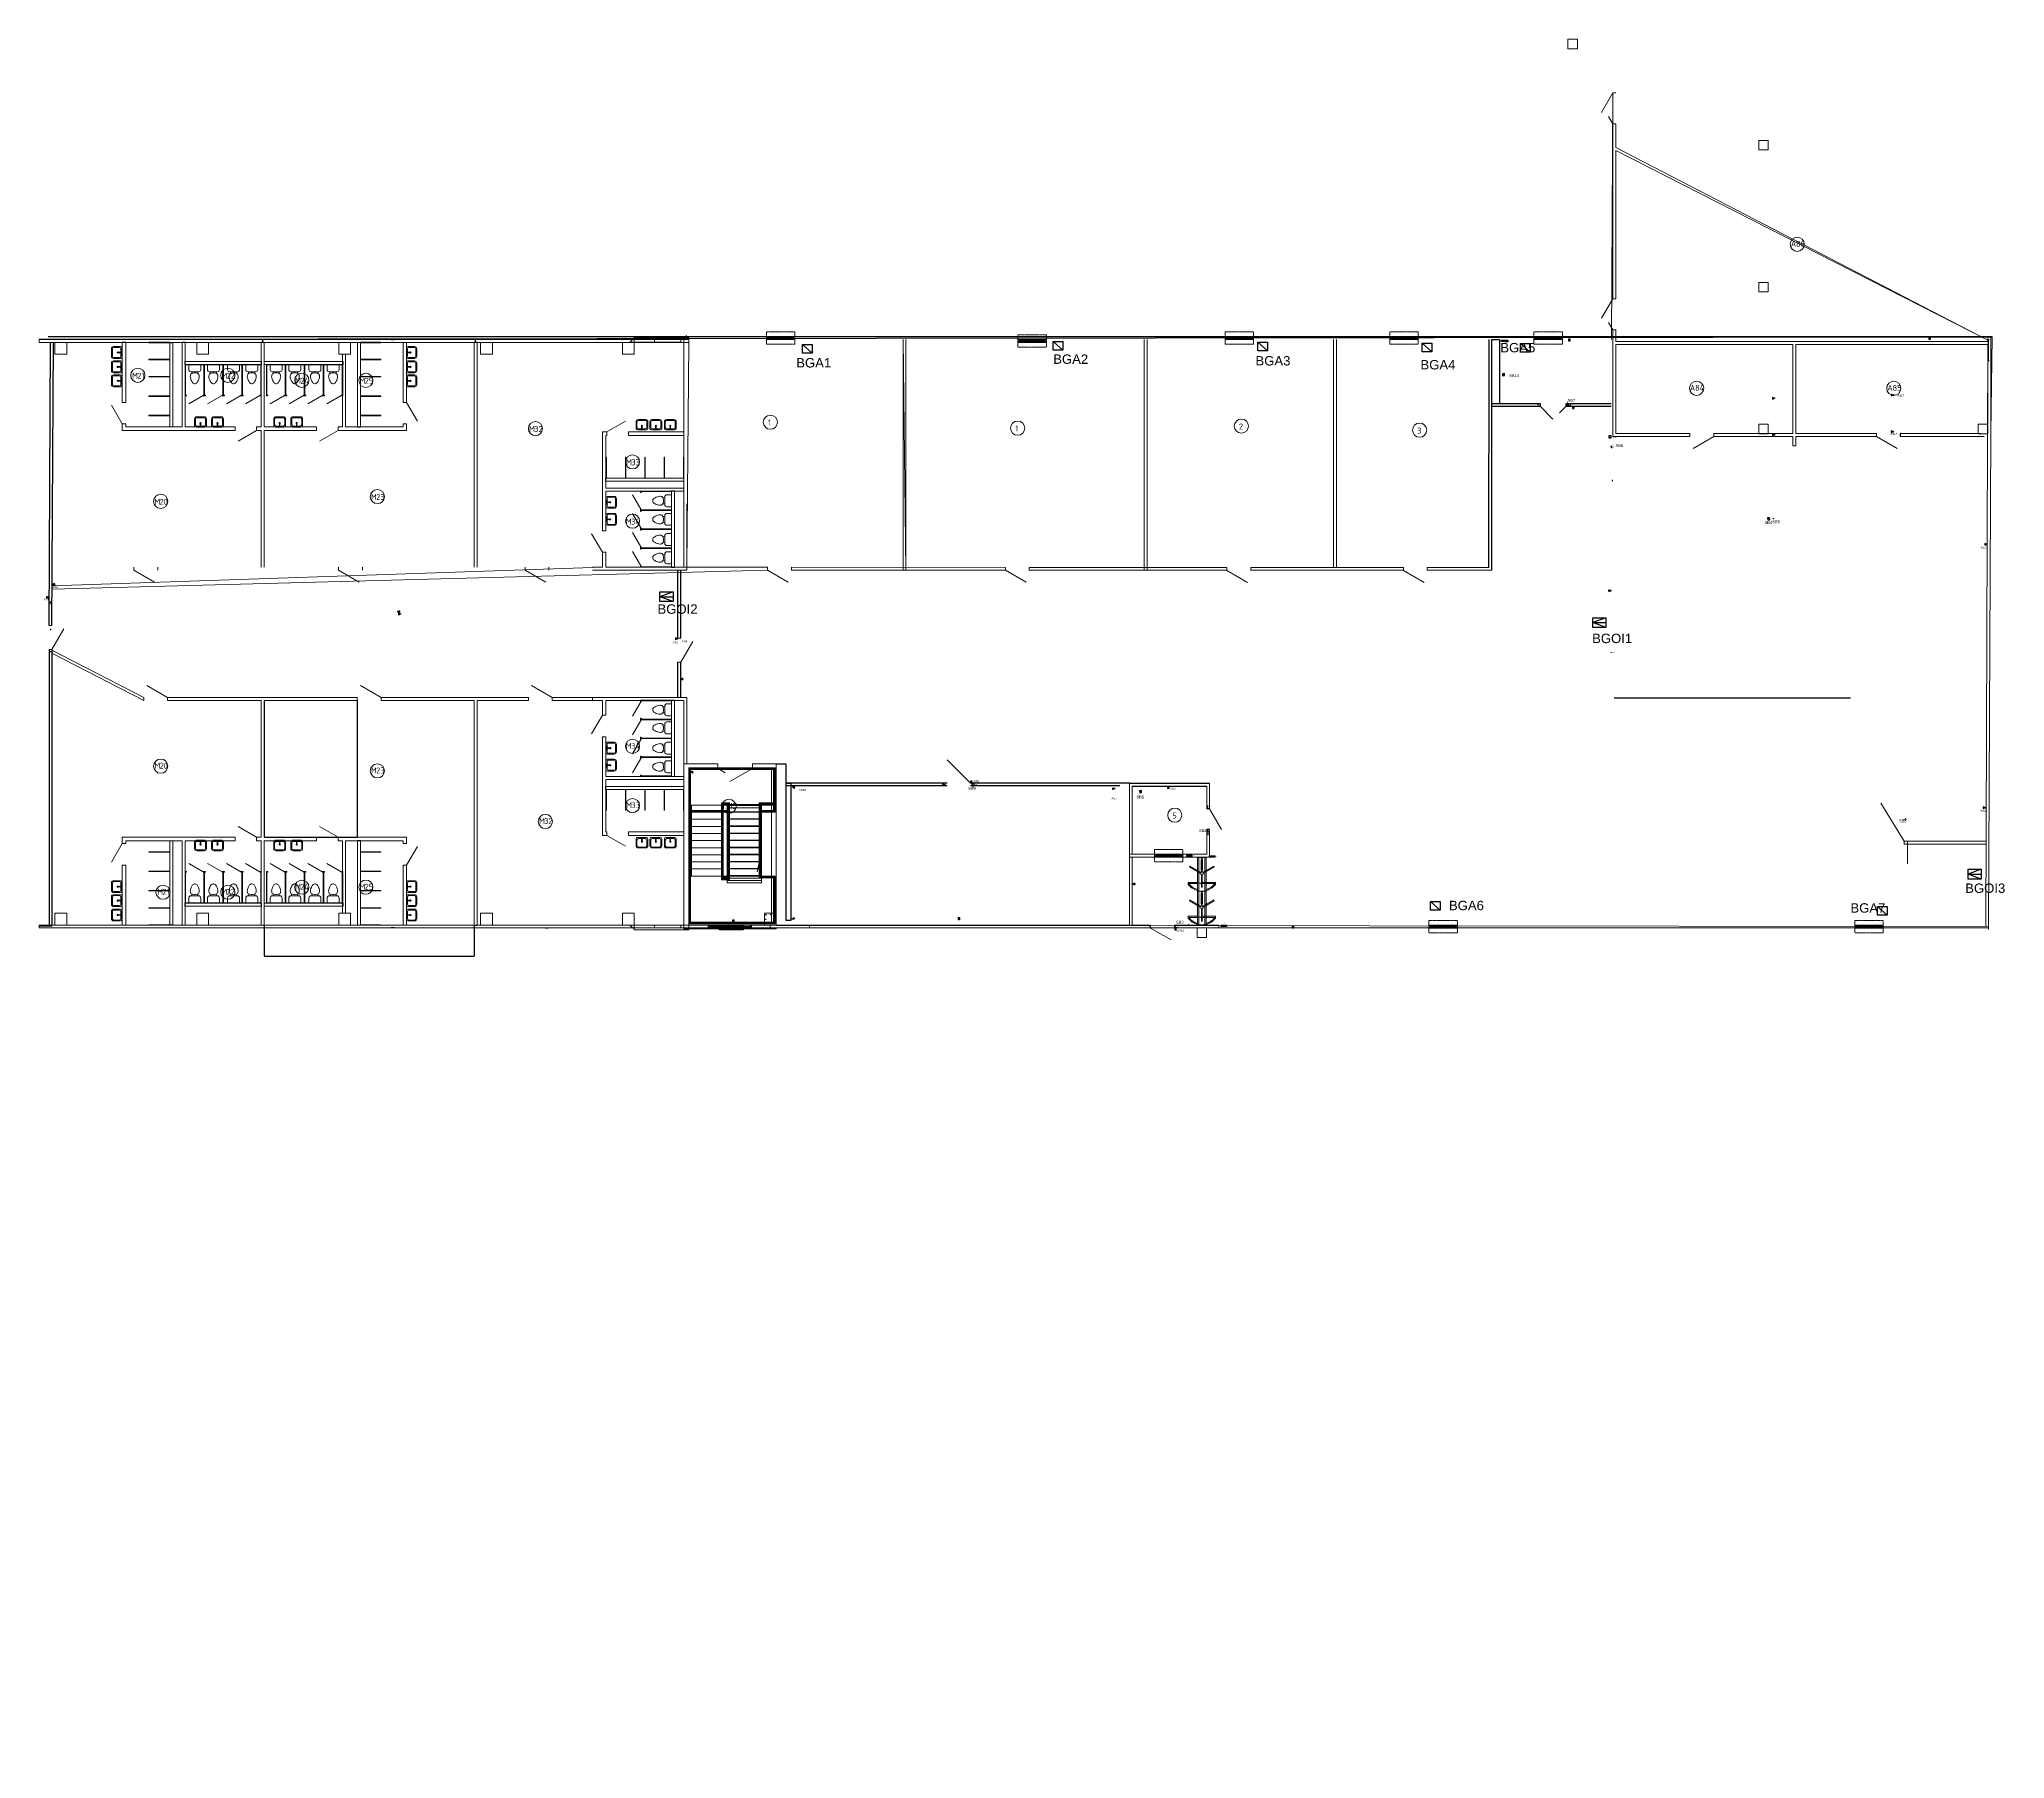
# Model space of a CAD drawing. Header units: millimetres. Extents: x -324727 to -241623, y -397163 to -324471.
import ezdxf

# ---------------------------------------------------------------- set-up
doc = ezdxf.new("R2010")
doc.units = ezdxf.units.MM
for name, pattern in [('Hidden', [7.14375, 4.7625, -2.38125]), ('Сверху', [3.96875, 2.38125, -1.5875]), ('Штрих 2 х 1 мм', [3, 2, -1])]:
    doc.linetypes.add(name, pattern=pattern)
for name, color, linetype, lineweight in [('_ Окна', 7, 'Continuous', 18), ('Аннотация', 7, 'Continuous', 9), ('Арматура', 7, 'Continuous', 9), ('Двери', 7, 'Continuous', 9), ('Лестницы', 7, 'Continuous', 9), ('Марки помещений', 7, 'Continuous', 18), ('Несущие колонны', 7, 'Continuous', 9), ('Обобщенные модели', 7, 'Continuous', 9), ('Ограждение', 7, 'Continuous', 9), ('Окна', 7, 'Continuous', 9), ('Охранная сигнализация', 7, 'Continuous', 9), ('Перекрытие', 7, 'Continuous', 9), ('Сантехника', 7, 'Continuous', 18), ('Стены внутренние', 7, 'Continuous', 9), ('Стены наружные', 7, 'Continuous', 9), ('Части', 7, 'Continuous', 9)]:
    doc.layers.add(name, color=color, linetype=linetype, lineweight=lineweight)
doc.layers.add('СКУД', color=210, linetype='Continuous')
doc.styles.add('GOST Common_2', font='GOST Common.ttf', dxfattribs={"height": 250})
doc.styles.get("Standard").update_dxf_attribs({"font": 'arial.ttf'})
doc.dimstyles.new('ISO-25', dxfattribs={"dimtxt": 2.5, "dimasz": 2.5, "dimexe": 1.25, "dimexo": 0.625, "dimtad": 1, "dimtxsty": 'Standard', "dimcen": 2.5, "dimadec": 0, "dimazin": 0, "dimtfac": 1, "dimtmove": 0, "dimatfit": 3, "dimfxl": 1, "dimarcsym": 0})

# ---------------------------------------------------------------- blocks, each defined once
blk = doc.blocks.new('Деревянные дверные блоки однопольные - 2100х1010_левая_ глухая-5080074-АБЧ на отметке _8_100')
at = {"layer": 'Двери', "lineweight": 18}
blk.add_line((505, 63), (-370, 568), dxfattribs=at)
blk = doc.blocks.new('035_Окно с передаточным окошком - 1200_h_ x 1200-5556127-АБЧ на отметке _8_100')
at = {"layer": '_ Окна', "lineweight": 9}
for p, q in [((-550, 60), (-600, 60)), ((-600, 60), (-600, -35)), ((-550, -5), (-550, 60)), ((-532, 15), (-550, 15)), ((-550, 15), (-550, -5)), ((-530, 13), (-532, 15)), ((530, 13), (-530, 13)), ((-530, 13), (-530, -3)), ((-530, -3), (-530, 13)), ((532, 15), (530, 13)), ((530, -3), (530, 13)), ((530, 13), (530, -3)), ((550, 15), (532, 15)), ((600, 60), (550, 60)), ((550, 60), (550, -5)), ((550, -5), (550, 15)), ((600, -35), (600, 60)), ((-600, -35), (-560, -35)), ((-560, -35), (-550, -5)), ((-550, -5), (-532, -5)), ((-532, -5), (-530, -3)), ((-530, -3), (530, -3)), ((530, -3), (532, -5)), ((532, -5), (550, -5)), ((550, -5), (560, -35)), ((560, -35), (600, -35))]:
    blk.add_line(p, q, dxfattribs=at)
at = {"layer": 'Окна', "color": 176, "linetype": 'Штрих 2 х 1 мм', "lineweight": 18, "true_color": 0x00007f}
for p, q in [((600, 260), (-600, 260)), ((-600, 260), (-600, -260)), ((600, -260), (600, 260)), ((-600, -260), (600, -260))]:
    blk.add_line(p, q, dxfattribs=at)
at = {"layer": 'Окна'}
for p, q in [((-600, -35), (-600, 60)), ((-600, 60), (600, 60)), ((-550, 60), (550, 60)), ((-550, 60), (550, 60)), ((-550, 50), (-550, 60)), ((-550, -5), (-550, 60)), ((-550, 60), (-550, 50)), ((550, 60), (-550, 60)), ((-550, -5), (-550, 50)), ((-550, 50), (-550, -5)), ((550, 50), (-550, 50)), ((-550, 50), (550, 50)), ((-550, 15), (-550, 35)), ((-550, 15), (-550, 35)), ((-550, 35), (0, 35)), ((0, 35), (-550, 35)), ((-550, -5), (-550, 15)), ((-550, 15), (550, 15)), ((0, 15), (-550, 15)), ((0, 15), (-550, 15)), ((-532, 35), (-18, 35)), ((-532, 35), (-530, 33)), ((-532, 35), (-530, 33)), ((-18, 35), (-532, 35)), ((-530, 17), (-532, 15)), ((-530, 17), (-532, 15)), ((-532, 15), (532, 15)), ((-532, 15), (-530, 13)), ((-18, 15), (-532, 15)), ((-532, 15), (-18, 15)), ((-530, 33), (-20, 33)), ((-20, 33), (-530, 33)), ((-530, 17), (-530, 33)), ((-530, 33), (-530, 17)), ((-20, 33), (-530, 33)), ((-530, 33), (-530, 17)), ((-530, 33), (-530, 17)), ((-530, 33), (-20, 33)), ((-530, 17), (-20, 17)), ((-20, 17), (-530, 17)), ((-530, 17), (-20, 17)), ((-20, 17), (-530, 17)), ((-530, 13), (-530, -3)), ((530, 13), (-530, 13)), ((530, 13), (-530, 13)), ((-530, 13), (-530, -3)), ((-18, 35), (-20, 33)), ((-20, 33), (-18, 35)), ((-20, 33), (-20, 17)), ((-20, 33), (-20, 17)), ((-20, 33), (-20, 17)), ((-20, 17), (-20, 33)), ((-20, 17), (-18, 15)), ((-18, 15), (-20, 17)), ((0, 15), (0, 35)), ((0, 35), (0, 15)), ((0, -5), (0, 15)), ((0, -5), (0, 15)), ((0, 15), (550, 15)), ((550, 15), (0, 15)), ((18, 15), (532, 15)), ((18, 15), (20, 13)), ((18, 15), (20, 13)), ((532, 15), (18, 15)), ((20, 13), (530, 13)), ((530, 13), (20, 13)), ((20, -3), (20, 13)), ((20, 13), (20, -3)), ((530, 13), (20, 13)), ((20, 13), (20, -3)), ((20, 13), (20, -3)), ((20, 13), (530, 13)), ((530, 13), (532, 15)), ((532, 15), (530, 13)), ((530, 13), (532, 15)), ((530, 13), (530, -3)), ((530, 13), (530, -3)), ((530, 13), (530, -3)), ((530, 13), (530, -3)), ((530, 13), (530, -3)), ((530, -3), (530, 13)), ((550, -5), (550, 60)), ((550, 60), (550, 50)), ((550, 50), (550, 60)), ((550, 50), (550, -5)), ((550, -5), (550, 50)), ((550, -5), (550, 15)), ((550, -5), (550, 15)), ((550, 15), (550, -5)), ((600, -35), (600, 60)), ((-560, -35), (-600, -35)), ((-560, -35), (-550, -5)), ((-560, -35), (-557, -25)), ((-557, -25), (-560, -35)), ((-560, -35), (560, -35)), ((560, -35), (-560, -35)), ((560, -35), (-560, -35)), ((-557, -25), (-550, -5)), ((-550, -5), (-557, -25)), ((-557, -25), (557, -25)), ((557, -25), (-557, -25)), ((-550, 0), (550, 0)), ((550, -5), (-550, -5)), ((550, -5), (-550, -5)), ((-530, -3), (-532, -5)), ((532, -5), (-532, -5)), ((-530, -3), (530, -3)), ((-530, -3), (530, -3)), ((550, -5), (0, -5)), ((550, -5), (0, -5)), ((20, -3), (18, -5)), ((20, -3), (18, -5)), ((532, -5), (18, -5)), ((18, -5), (532, -5)), ((20, -3), (530, -3)), ((530, -3), (20, -3)), ((20, -3), (530, -3)), ((530, -3), (20, -3)), ((532, -5), (530, -3)), ((530, -3), (532, -5)), ((532, -5), (530, -3)), ((560, -35), (550, -5)), ((557, -25), (550, -5)), ((550, -5), (557, -25)), ((560, -35), (557, -25)), ((557, -25), (560, -35)), ((600, -35), (560, -35))]:
    blk.add_line(p, q, dxfattribs=at)
blk = doc.blocks.new('Doors_Security_Tiso_FullHeightTurnstile_Sesame-Basic-Y - SesameY-6453696-АБЧ на отметке _8_100')
at = {"layer": 'Охранная сигнализация'}
for p, q in [((-687, 189), (-710, 189)), ((-710, 189), (-710, -190)), ((-687, 189), (-710, 189)), ((-710, 189), (-710, -190)), ((-710, 189), (-710, -190)), ((710, 189), (-710, 189)), ((710, 189), (-710, 189)), ((-710, 189), (-710, 126)), ((-710, 126), (710, 126)), ((710, 125), (-710, 125)), ((-710, 125), (-710, -126)), ((-345, 579), (-425, 579)), ((-345, 579), (-425, 579)), ((-395, 539), (-411, 539)), ((-395, 189), (-395, 539)), ((-345, 189), (-345, 579)), ((-345, 189), (-345, 579)), ((-345, 539), (-345, 190)), ((117, 189), (-345, 189)), ((710, 189), (-345, 189)), ((309, 522), (117, 189)), ((117, 189), (309, 522)), ((163, 189), (344, 502)), ((344, 502), (163, 189)), ((710, 189), (163, 189)), ((344, 502), (309, 522)), ((309, 522), (344, 502)), ((710, -190), (710, 189)), ((710, -190), (710, 189)), ((710, 189), (710, -190)), ((710, 126), (710, 189)), ((710, -126), (710, 125)), ((-710, -126), (710, -126)), ((710, -128), (-710, -128)), ((-710, -128), (-710, -190)), ((-710, -190), (-686, -190)), ((-710, -190), (-686, -190)), ((-710, -190), (710, -190)), ((-710, -190), (710, -190)), ((-425, -579), (-345, -579)), ((-425, -579), (-345, -579)), ((-409, -540), (-395, -540)), ((-395, -190), (-395, -540)), ((-345, -579), (-345, -190)), ((-345, -190), (117, -190)), ((-345, -579), (-345, -190)), ((-345, -190), (710, -190)), ((-345, -539), (-345, -190)), ((117, -190), (309, -522)), ((117, -190), (309, -522)), ((344, -502), (164, -190)), ((164, -190), (710, -190)), ((344, -502), (164, -190)), ((309, -522), (344, -502)), ((309, -522), (344, -502)), ((710, -190), (710, -128))]:
    blk.add_line(p, q, dxfattribs=at)
at = {"layer": 'Охранная сигнализация', "linetype": 'Hidden'}
for p, q in [((-560, 20), (-560, -20)), ((-16, 20), (-560, 20)), ((-560, 20), (-560, -20)), ((-560, 20), (-16, 20)), ((-395, 189), (-395, -190)), ((-345, 190), (-345, -190)), ((37, 51), (117, 189)), ((37, 51), (117, 189)), ((72, 31), (163, 189)), ((163, 189), (73, 33)), ((118, 30), (710, 30)), ((118, 30), (118, -30)), ((710, 30), (118, 30)), ((670, 20), (153, 20)), ((153, -20), (153, 20)), ((153, 20), (670, 20)), ((670, 30), (670, -30)), ((670, 20), (670, -20)), ((710, 30), (710, -30)), ((-560, -20), (-16, -20)), ((-16, -20), (-560, -20)), ((37, -51), (117, -190)), ((37, -51), (117, -190)), ((72, -31), (164, -190)), ((72, -31), (164, -190)), ((710, -30), (118, -30)), ((118, -30), (703, -30)), ((153, -20), (670, -20)), ((670, -20), (153, -20))]:
    blk.add_line(p, q, dxfattribs=at)
blk.add_circle((31, 0), 51, dxfattribs=at)
blk.add_circle((31, 0), 51, dxfattribs=at)
at = {"layer": 'Охранная сигнализация'}
for centre, radius, start, end in [((16, 0), 728, 127.29368, 164.99288), ((16, 0), 728, 127.29368, 164.99288), ((15, 0), 687, 128.18431, 164.07256), ((16, 0), 728, 195.13118, 232.69286), ((16, 0), 728, 195.13118, 232.69286), ((15, 0), 687, 196.05947, 231.81569)]:
    blk.add_arc(centre, radius, start, end, dxfattribs=at)
blk = doc.blocks.new('Металлические противопожарные дверные блоки двупольные - 2100х1470_EI30_ правая-4867585-АБЧ на отметке _8_100')
at = {"layer": 'Двери', "lineweight": 18}
for p, q in [((-735, 100), (226, 655)), ((735, 100), (423, 280))]:
    blk.add_line(p, q, dxfattribs=at)
blk = doc.blocks.new('AC_Дверь_Однопольная_ПВХ_ГОСТ30970-2014 - 910х2100h глухая_ левая-6789168-АБЧ на отметке _8_100')
at = {"layer": 'Двери', "lineweight": 18}
blk.add_line((455, 75), (-333, 530), dxfattribs=at)
blk = doc.blocks.new('AC_Дверь_Однопольная_ПВХ_ГОСТ30970-2014 - 910х2100h глухая_ левая-6779587-АБЧ на отметке _8_100')
at = {"layer": 'Двери', "lineweight": 18}
blk.add_line((455, 75), (-333, 530), dxfattribs=at)
blk = doc.blocks.new('035_Перегородки СУ - 035_Перегородки СУ-6788913-АБЧ на отметке _8_100')
at = {"layer": 'Обобщенные модели'}
for p, q in [((750, -200), (143.8, 150)), ((1550, -200), (943.8, 150)), ((2350, -200), (1743.8, 150)), ((3150, -200), (2543.8, 150)), ((-12.5, -1500), (-12.5, -187.5)), ((12.5, -187.5), (12.5, -1500)), ((50, -187.5), (12.5, -187.5)), ((12.5, -212.5), (50, -212.5)), ((50, -212.5), (50, -187.5)), ((750, -212.5), (750, -187.5)), ((750, -187.5), (787.5, -187.5)), ((787.5, -212.5), (750, -212.5)), ((787.5, -1500), (787.5, -187.5)), ((850, -187.5), (812.5, -187.5)), ((812.5, -187.5), (812.5, -1500)), ((812.5, -212.5), (850, -212.5)), ((850, -212.5), (850, -187.5)), ((1550, -212.5), (1550, -187.5)), ((1550, -187.5), (1587.5, -187.5)), ((1587.5, -212.5), (1550, -212.5)), ((1587.5, -1500), (1587.5, -187.5)), ((1650, -187.5), (1612.5, -187.5)), ((1612.5, -187.5), (1612.5, -1500)), ((1612.5, -212.5), (1650, -212.5)), ((1650, -212.5), (1650, -187.5)), ((2350, -212.5), (2350, -187.5)), ((2350, -187.5), (2387.5, -187.5)), ((2387.5, -212.5), (2350, -212.5)), ((2387.5, -1500), (2387.5, -187.5)), ((2450, -187.5), (2412.5, -187.5)), ((2412.5, -187.5), (2412.5, -1500)), ((2412.5, -212.5), (2450, -212.5)), ((2450, -212.5), (2450, -187.5)), ((3150, -212.5), (3150, -187.5)), ((3150, -187.5), (3187.5, -187.5)), ((3187.5, -212.5), (3150, -212.5)), ((3187.5, -1500), (3187.5, -187.5)), ((3212.5, -187.5), (3212.5, -1500))]:
    blk.add_line(p, q, dxfattribs=at)
at = {"layer": 'Обобщенные модели', "linetype": 'Штрих 2 х 1 мм'}
for p, q in [((-12.5, -187.5), (12.5, -187.5)), ((0, -1500), (0, -200)), ((787.5, -187.5), (812.5, -187.5)), ((1587.5, -187.5), (1612.5, -187.5)), ((2387.5, -187.5), (2412.5, -187.5)), ((3187.5, -187.5), (3212.5, -187.5)), ((3200, -1500), (3200, -200)), ((12.5, -1500), (-12.5, -1500)), ((0, -1500), (3200, -1500)), ((812.5, -1500), (787.5, -1500)), ((1612.5, -1500), (1587.5, -1500)), ((2412.5, -1500), (2387.5, -1500)), ((3212.5, -1500), (3187.5, -1500))]:
    blk.add_line(p, q, dxfattribs=at)
blk = doc.blocks.new('Туалет-Домашний-3D - Туалет-Домашний-3D-4567028-АБЧ на отметке _8_100')
at = {"layer": 'Сантехника'}
for p, q in [((-191, 0), (-186, 51)), ((-186, 51), (-172, 102)), ((-172, 102), (-154, 152)), ((-154, 152), (-130, 203)), ((-130, 203), (-95, 254)), ((-95, 254), (-70, 279)), ((-70, 279), (-48, 292)), ((-48, 292), (-13, 305)), ((-13, 305), (13, 305)), ((13, 305), (48, 292)), ((48, 292), (70, 279)), ((70, 279), (95, 254)), ((95, 254), (130, 203)), ((130, 203), (154, 152)), ((154, 152), (172, 102)), ((172, 102), (186, 51)), ((186, 51), (191, 0)), ((-253, -298), (-253, -495)), ((-253, -495), (253, -495)), ((-188, -25), (-191, 0)), ((-184, -51), (-188, -25)), ((-177, -76), (-184, -51)), ((-163, -102), (-177, -76)), ((-132, -127), (-163, -102)), ((159, -204), (-159, -204)), ((-97, -140), (-132, -127)), ((-123, -204), (-132, -127)), ((-25, -152), (-97, -140)), ((25, -152), (-25, -152)), ((97, -140), (25, -152)), ((132, -127), (97, -140)), ((123, -204), (132, -127)), ((163, -102), (132, -127)), ((177, -76), (163, -102)), ((184, -51), (177, -76)), ((188, -25), (184, -51)), ((191, 0), (188, -25)), ((253, -495), (253, -298))]:
    blk.add_line(p, q, dxfattribs=at)
for centre, start, end in [((-159, -298), 90, 180), ((159, -298), 0, 90)]:
    blk.add_arc(centre, 94.6, start, end, dxfattribs=at)
blk = doc.blocks.new('Туалет-Домашний-3D - Туалет-Домашний-3D-822862-АБЧ на отметке _8_100')
at = {"layer": 'Сантехника'}
for p, q in [((-253, 495), (253, 495)), ((-253, 298), (-253, 495)), ((-188, 25), (-191, 0)), ((-191, 0), (-186, -51)), ((-184, 51), (-188, 25)), ((-177, 76), (-184, 51)), ((-163, 102), (-177, 76)), ((-132, 127), (-163, 102)), ((159, 204), (-159, 204)), ((-123, 204), (-132, 127)), ((-97, 140), (-132, 127)), ((-25, 152), (-97, 140)), ((25, 152), (-25, 152)), ((97, 140), (25, 152)), ((132, 127), (97, 140)), ((123, 204), (132, 127)), ((163, 102), (132, 127)), ((177, 76), (163, 102)), ((184, 51), (177, 76)), ((188, 25), (184, 51)), ((186, -51), (191, 0)), ((191, 0), (188, 25)), ((253, 495), (253, 298)), ((-186, -51), (-172, -102)), ((-172, -102), (-154, -152)), ((-154, -152), (-130, -203)), ((-130, -203), (-95, -254)), ((-95, -254), (-70, -279)), ((-70, -279), (-48, -292)), ((-48, -292), (-13, -305)), ((-13, -305), (13, -305)), ((13, -305), (48, -292)), ((48, -292), (70, -279)), ((70, -279), (95, -254)), ((95, -254), (130, -203)), ((130, -203), (154, -152)), ((154, -152), (172, -102)), ((172, -102), (186, -51))]:
    blk.add_line(p, q, dxfattribs=at)
for centre, start, end in [((-159, 298), 180, 270), ((159, 298), 270, 360)]:
    blk.add_arc(centre, 94.6, start, end, dxfattribs=at)
blk = doc.blocks.new('Туалетный столик с раковиной-Квадратный - 500 x 440 мм-3423765-АБЧ на отметке _8_100')
at = {"layer": 'Сантехника'}
for p, q in [((-234, 117), (-234, -171)), ((-234, 117), (-234, -171)), ((-196, 69), (-196, -158)), ((202, 180), (-171, 180)), ((202, 180), (-171, 180)), ((3, 133), (-133, 133)), ((92, 180), (-73, 180)), ((-73, 142), (3, 142)), ((3, 161), (3, 40)), ((28, 161), (28, 40)), ((28, 142), (92, 142)), ((164, 133), (28, 133)), ((228, -158), (228, 69)), ((266, -176), (266, 117)), ((266, -176), (266, 117)), ((-145, -260), (181, -260)), ((-145, -260), (181, -260)), ((-133, -222), (164, -222))]:
    blk.add_line(p, q, dxfattribs=at)
for centre, radius, start, end in [((-171, 117), 63.5, 90, 180), ((-171, 117), 63.5, 90, 180), ((-133, 69), 63.5, 90, 180), ((-73, 161), 19, 90, 270), ((-48, 161), 19, 360, 180), ((-48, 161), 19, 180, 0), ((16, 3), 25.4, 360, 180), ((16, 3), 25.4, 180, 0), ((16, 161), 12.7, 360, 180), ((16, 40), 12.7, 180, 0), ((66, 161), 19, 360, 180), ((66, 161), 19, 180, 360), ((92, 161), 19, 270, 90), ((164, 69), 63.5, 0, 90), ((202, 117), 63.5, 0, 90), ((202, 117), 63.5, 360, 90), ((-145, -171), 88.9, 180, 270), ((-145, -171), 88.9, 180, 270), ((-133, -158), 63.5, 180, 270), ((164, -158), 63.5, 270, 0), ((181, -176), 84.4, 270, 360), ((181, -176), 84.4, 270, 0)]:
    blk.add_arc(centre, radius, start, end, dxfattribs=at)
blk = doc.blocks.new('Туалетный столик с раковиной-Квадратный - 500 x 440 мм-4584201-АБЧ на отметке _8_100')
at = {"layer": 'Сантехника'}
for p, q in [((-234, -117), (-234, 171)), ((-234, -117), (-234, 171)), ((-196, -69), (-196, 158)), ((-145, 260), (181, 260)), ((-145, 260), (181, 260)), ((-133, 222), (164, 222)), ((228, 158), (228, -69)), ((266, 176), (266, -117)), ((266, 176), (266, -117)), ((202, -180), (-171, -180)), ((202, -180), (-171, -180)), ((3, -133), (-133, -133)), ((-73, -142), (3, -142)), ((92, -180), (-73, -180)), ((3, -161), (3, -40)), ((28, -161), (28, -40)), ((164, -133), (28, -133)), ((28, -142), (92, -142))]:
    blk.add_line(p, q, dxfattribs=at)
for centre, radius, start, end in [((-145, 171), 88.9, 90, 180), ((-145, 171), 88.9, 90, 180), ((-133, 158), 63.5, 90, 180), ((16, -3), 25.4, 360, 180), ((164, 158), 63.5, 360, 90), ((181, 176), 84.4, 0, 90), ((181, 176), 84.4, 360, 90), ((-171, -117), 63.5, 180, 270), ((-171, -117), 63.5, 180, 270), ((-133, -69), 63.5, 180, 270), ((-73, -161), 19, 90, 270), ((-48, -161), 19, 360, 180), ((-48, -161), 19, 180, 0), ((16, -3), 25.4, 180, 0), ((16, -40), 12.7, 360, 180), ((16, -161), 12.7, 180, 0), ((66, -161), 19, 0, 180), ((66, -161), 19, 180, 0), ((92, -161), 19, 270, 90), ((164, -69), 63.5, 270, 360), ((202, -117), 63.5, 270, 0), ((202, -117), 63.5, 270, 0)]:
    blk.add_arc(centre, radius, start, end, dxfattribs=at)
blk = doc.blocks.new('Ограждение - Ограждение-5077671-АБЧ на отметке _8_100')
at = {"layer": 'Ограждение'}
for p, q in [((270746, 43370), (270746, 41555)), ((274336, 43370), (270746, 43370)), ((270746, 43370), (270746, 42124)), ((274336, 43370), (270746, 43370)), ((270746, 43365), (270746, 42124)), ((274336, 43365), (270746, 43365)), ((270786, 43330), (270786, 41595)), ((274296, 43330), (270786, 43330)), ((270786, 43330), (270786, 42124)), ((274296, 43330), (270786, 43330)), ((270786, 43325), (270786, 42124)), ((274296, 43325), (270786, 43325)), ((274296, 41595), (274296, 43330)), ((274296, 41895), (274296, 43330)), ((274296, 41915), (274296, 43325)), ((274336, 41555), (274336, 43370)), ((274336, 41855), (274336, 43370)), ((274336, 41875), (274336, 43365)), ((270746, 42124), (270746, 41825)), ((270746, 42124), (270746, 41825)), ((270746, 41555), (272396, 41555)), ((270786, 42124), (270786, 41825)), ((270786, 42124), (270786, 41825)), ((270786, 41595), (272436, 41595)), ((270796, 41825), (270796, 38825)), ((270796, 41825), (270796, 38825)), ((270836, 41825), (270836, 38825)), ((270836, 41825), (270836, 38825)), ((272096, 41915), (272436, 41915)), ((272096, 41825), (272096, 41895)), ((272096, 41895), (272436, 41895)), ((272096, 38825), (272096, 41895)), ((272096, 38825), (272096, 41825)), ((272136, 41825), (272136, 41895)), ((272136, 41875), (272396, 41875)), ((272136, 41855), (272396, 41855)), ((272136, 38825), (272136, 41855)), ((272136, 38825), (272136, 41825)), ((272396, 41875), (272396, 41845)), ((272396, 41855), (272396, 41825)), ((272396, 41845), (272396, 38845)), ((272396, 41825), (272396, 38795)), ((272396, 41555), (272396, 41525)), ((272436, 41915), (272436, 41845)), ((272436, 41895), (272436, 41825)), ((272436, 41845), (272436, 38845)), ((272436, 41825), (272436, 38755)), ((272436, 41595), (272436, 41525)), ((273696, 41915), (274296, 41915)), ((273696, 41845), (273696, 41915)), ((273696, 41895), (274296, 41895)), ((273696, 41825), (273696, 41895)), ((273696, 38845), (273696, 41845)), ((273696, 38755), (273696, 41825)), ((273696, 41595), (274296, 41595)), ((273696, 41525), (273696, 41595)), ((273736, 41875), (274336, 41875)), ((273736, 41845), (273736, 41875)), ((273736, 41855), (274336, 41855)), ((273736, 41825), (273736, 41855)), ((273736, 38845), (273736, 41845)), ((273736, 38795), (273736, 41825)), ((273736, 41555), (274336, 41555)), ((273736, 41525), (273736, 41555)), ((272396, 41525), (272396, 38825)), ((272436, 41525), (272436, 38825)), ((273696, 38755), (273696, 41525)), ((273736, 38795), (273736, 41525)), ((270746, 38825), (270746, 36830)), ((270746, 38825), (270746, 36830)), ((270786, 38825), (270786, 36870)), ((270786, 38825), (270786, 36870)), ((272096, 38755), (272096, 38825)), ((272096, 38670), (272096, 38825)), ((272436, 38755), (272096, 38755)), ((272436, 38670), (272096, 38670)), ((272136, 38795), (272136, 38825)), ((272136, 38710), (272136, 38825)), ((272396, 38795), (272136, 38795)), ((272396, 38710), (272136, 38710)), ((272436, 38845), (272396, 38845)), ((272396, 38825), (272396, 38690)), ((272436, 38825), (272436, 38690)), ((273736, 38845), (273696, 38845)), ((274296, 38755), (273696, 38755)), ((274296, 38755), (273696, 38755)), ((274336, 38795), (273736, 38795)), ((274336, 38795), (273736, 38795)), ((274296, 36870), (274296, 38755)), ((274296, 36870), (274296, 38755)), ((274336, 36830), (274336, 38795)), ((274336, 36830), (274336, 38795)), ((270746, 36830), (274336, 36830)), ((270746, 36830), (274336, 36830)), ((270786, 36870), (274296, 36870)), ((270786, 36870), (274296, 36870))]:
    blk.add_line(p, q, dxfattribs=at)
blk = doc.blocks.new('окна_rehau_двупольное - ОК_1500х1800 _створка поворотно-откидная и глухое_-6071451-АБЧ на отметке _8_100')
at = {"layer": '_ Окна'}
for p, q in [((-844, 60), (-920, 60)), ((-920, 60), (-920, 0)), ((-920, 0), (-862, 0)), ((-862, 18), (-862, 42)), ((-862, 42), (-844, 42)), ((-862, 18), (-862, 42)), ((-862, 42), (-20, 42)), ((-862, 18), (-20, 18)), ((-862, 18), (-844, 18)), ((-844, 0), (-862, 0)), ((-844, 42), (-844, 60)), ((-844, 18), (-844, 0)), ((38, 60), (-38, 60)), ((-38, 60), (-38, 42)), ((-38, 42), (-20, 42)), ((-38, 18), (-38, 0)), ((-20, 18), (-38, 18)), ((-20, 0), (-38, 0)), ((-20, 42), (-20, 18)), ((-20, 42), (-20, 18)), ((-20, 0), (20, 0)), ((2, -18), (2, 0)), ((2, 0), (20, 0)), ((20, 18), (20, 42)), ((20, 42), (38, 42)), ((20, 0), (20, 42)), ((38, 42), (38, 60)), ((87, 42), (38, 42)), ((69, 24), (69, 0)), ((87, 24), (69, 24)), ((69, 24), (813, 24)), ((69, 0), (87, 0)), ((69, 0), (813, 0)), ((87, 42), (87, 24)), ((87, 0), (87, -18)), ((795, 42), (795, 24)), ((795, 42), (844, 42)), ((795, 24), (813, 24)), ((795, 0), (795, -18)), ((813, 0), (795, 0)), ((813, 24), (813, 0)), ((844, 60), (844, 42)), ((920, 60), (844, 60)), ((844, 42), (862, 42)), ((862, 42), (862, 18)), ((862, 42), (862, 0)), ((862, 0), (920, 0)), ((862, 0), (880, 0)), ((880, 0), (880, -18)), ((920, 0), (920, 60)), ((87, -18), (2, -18)), ((880, -18), (795, -18))]:
    blk.add_line(p, q, dxfattribs=at)
at = {"layer": 'Окна'}
for p, q in [((-900, 0), (-900, 60)), ((-844, 60), (-38, 60)), ((-38, 0), (-844, 0)), ((38, 60), (844, 60)), ((87, 42), (795, 42)), ((900, 0), (900, 60)), ((43, -78), (43, -18)), ((63, -78), (43, -78)), ((63, -18), (63, -78)), ((795, -18), (87, -18))]:
    blk.add_line(p, q, dxfattribs=at)
blk = doc.blocks.new('ADSK_КолоннаНесущая_Бетон_Консоль_Средняя_ГОСТ 25628-90 - 500х500-1786645-АБЧ на отметке _8_100')
at = {"layer": 'Несущие колонны'}
for p, q in [((250, 250), (-250, 250)), ((-250, 250), (-250, -250)), ((-250, 250), (-250, -250)), ((250, 250), (-250, 250)), ((250, -250), (250, 250)), ((250, 250), (250, -250)), ((-250, -250), (250, -250)), ((-250, -250), (250, -250))]:
    blk.add_line(p, q, dxfattribs=at)
blk = doc.blocks.new('ADSK_КолоннаНесущая_Бетон_Консоль_Крайняя_ГОСТ 25628-90 - 500х500-1786713-АБЧ на отметке _8_100')
at = {"layer": 'Несущие колонны'}
for p, q in [((250, 250), (-250, 250)), ((-250, 250), (-250, -250)), ((-250, 250), (-250, -250)), ((250, 250), (-250, 250)), ((250, -250), (250, 250)), ((250, 250), (250, -250)), ((-250, -250), (250, -250)), ((-250, -250), (250, -250))]:
    blk.add_line(p, q, dxfattribs=at)
blk = doc.blocks.new('Лестницы 3 - Лестницы 1-1749915-АБЧ на отметке _8_100')
at = {"layer": 'Лестницы'}
for p, q in [((278341, 41545), (278341, 41825)), ((278341, 41825), (278341, 41725)), ((279791, 41825), (278341, 41825)), ((279791, 41825), (278341, 41825)), ((278341, 41725), (278341, 38755)), ((279791, 41725), (278341, 41725)), ((279791, 41725), (278341, 41725)), ((279791, 41725), (279791, 41825)), ((279791, 41825), (279791, 41545)), ((279791, 38755), (279791, 41725)), ((278341, 41245), (278341, 41545)), ((279791, 41545), (278341, 41545)), ((279791, 41545), (278341, 41545)), ((278341, 40945), (278341, 41245)), ((279791, 41245), (278341, 41245)), ((279791, 41245), (278341, 41245)), ((278341, 40645), (278341, 40945)), ((279791, 40945), (278341, 40945)), ((279791, 40945), (278341, 40945)), ((279791, 41545), (279791, 41245)), ((279791, 41245), (279791, 40945)), ((279791, 40945), (279791, 40645)), ((278341, 40345), (278341, 40645)), ((279791, 40645), (278341, 40645)), ((279791, 40645), (278341, 40645)), ((278341, 40045), (278341, 40345)), ((279791, 40345), (278341, 40345)), ((279791, 40345), (278341, 40345)), ((278341, 39745), (278341, 40045)), ((279791, 40045), (278341, 40045)), ((279791, 40045), (278341, 40045)), ((279791, 40645), (279791, 40345)), ((279791, 40345), (279791, 40045)), ((279791, 40045), (279791, 39745)), ((278341, 39445), (278341, 39745)), ((279791, 39745), (278341, 39745)), ((279791, 39745), (278341, 39745)), ((278341, 39145), (278341, 39445)), ((279791, 39445), (278341, 39445)), ((279791, 39445), (278341, 39445)), ((278341, 38845), (278341, 39145)), ((279791, 39145), (278341, 39145)), ((279791, 39145), (278341, 39145)), ((279791, 39745), (279791, 39445)), ((279791, 39445), (279791, 39145)), ((279791, 39145), (279791, 38845)), ((278341, 38565), (278341, 38845)), ((278341, 38845), (279791, 38845)), ((279791, 38845), (278341, 38845)), ((278341, 38755), (278341, 38665)), ((279791, 38755), (278341, 38755)), ((278341, 38665), (278341, 38565)), ((279791, 38665), (278341, 38665)), ((279791, 38665), (278341, 38665)), ((279791, 38565), (278341, 38565)), ((279791, 38565), (278341, 38565)), ((279791, 38845), (279791, 38565)), ((279791, 38665), (279791, 38755)), ((279791, 38565), (279791, 38665))]:
    blk.add_line(p, q, dxfattribs=at)
blk = doc.blocks.new('ADSK_ОтверстиеПрямоугольное_отУровня - Этаж 1_0_000-2237300-АБЧ на отметке _8_100')
at = {"layer": 'Обобщенные модели'}
blk.add_hatch(color=256, dxfattribs=at).paths.add_polyline_path([(-380, 100), (-380, -100), (620, -100), (620, 100)])
at = {"layer": 'Обобщенные модели', "lineweight": 30}
for p, q in [((-380, -100), (-380, 100)), ((-380, 100), (620, 100)), ((620, 100), (620, -100)), ((620, -100), (-380, -100))]:
    blk.add_line(p, q, dxfattribs=at)
blk = doc.blocks.new('em_Марка_Помещение - Номер-3469094-АБЧ на отметке _8_100')
at = {"layer": 'Марки помещений'}
blk.add_circle((0, 0), 3, dxfattribs=at)
blk = doc.blocks.new('Деревянные дверные блоки двупольные - 2100х1310_глухая_ левая-6462856-АБЧ на отметке _8_100')
at = {"layer": 'Двери', "lineweight": 18}
for p, q in [((-655, 63), (-348, 240)), ((655, 63), (-172, 540))]:
    blk.add_line(p, q, dxfattribs=at)
blk = doc.blocks.new('Деревянные дверные блоки однопольные - 2100х1010_правая_ глухая-5080083-АБЧ на отметке _8_100')
at = {"layer": 'Двери', "lineweight": 18}
blk.add_line((-505, 63), (370, 568), dxfattribs=at)
blk = doc.blocks.new('*D93')
at = {"color": 0, "lineweight": -2, "transparency": 16777216}
for p, q in [((-244781, -337043), (-244828, -337043)), ((-244781, -337163), (-244828, -337163)), ((-244827, -337046), (-244827, -337161))]:
    blk.add_line(p, q, dxfattribs=at)
at = {"color": 0, "transparency": 16777216}
for points in [[(-244827, -337046), (-244826, -337046), (-244827, -337043)], [(-244827, -337161), (-244826, -337161), (-244827, -337163)]]:
    blk.add_solid(points, dxfattribs=at)
at = {"layer": 'Defpoints', "color": 0, "transparency": 16777216}
for p in [(-244827, -337163), (-244781, -337043), (-244781, -337163)]:
    blk.add_point(p, dxfattribs=at)
at = {"color": 0, "transparency": 16777216, "insert": (-244829, -337103), "char_height": 2.5, "attachment_point": 5, "rotation": 90}
blk.add_mtext('119,78', dxfattribs=at)
blk = doc.blocks.new('*D94')
at = {"color": 0, "lineweight": -2, "transparency": 16777216}
for p, q in [((-271749, -361950), (-271697, -361950)), ((-271749, -362042), (-271697, -362042)), ((-271699, -361953), (-271699, -362040))]:
    blk.add_line(p, q, dxfattribs=at)
at = {"color": 0, "transparency": 16777216}
for points in [[(-271699, -361953), (-271698, -361953), (-271699, -361950)], [(-271699, -362040), (-271698, -362040), (-271699, -362042)]]:
    blk.add_solid(points, dxfattribs=at)
at = {"layer": 'Defpoints', "color": 0, "transparency": 16777216}
for p in [(-271750, -361950), (-271750, -362042), (-271699, -362042)]:
    blk.add_point(p, dxfattribs=at)
at = {"color": 0, "transparency": 16777216, "insert": (-271701, -361996), "char_height": 2.5, "attachment_point": 5, "rotation": 90}
blk.add_mtext('92,17', dxfattribs=at)
blk = doc.blocks.new('*D97')
at = {"color": 0, "lineweight": -2, "transparency": 16777216}
for p, q in [((-293166, -355926), (-292942, -355926)), ((-292943, -355928), (-292943, -361711)), ((-293166, -361713), (-292942, -361713))]:
    blk.add_line(p, q, dxfattribs=at)
at = {"color": 0, "transparency": 16777216}
for points in [[(-292943, -355928), (-292942, -355928), (-292943, -355926)], [(-292943, -361711), (-292942, -361711), (-292943, -361713)]]:
    blk.add_solid(points, dxfattribs=at)
at = {"layer": 'Defpoints', "color": 0, "transparency": 16777216}
for p in [(-293167, -355926), (-293167, -361713), (-292943, -361713)]:
    blk.add_point(p, dxfattribs=at)
at = {"color": 0, "transparency": 16777216, "insert": (-292945, -358819), "char_height": 2.5, "attachment_point": 5, "rotation": 90}
blk.add_mtext('5787,65', dxfattribs=at)
blk = doc.blocks.new('*D103')
at = {"color": 0, "lineweight": -2, "transparency": 16777216}
for p, q in [((-263306, -337163), (-262978, -337163)), ((-262979, -337165), (-262979, -339859)), ((-263306, -339862), (-262978, -339862))]:
    blk.add_line(p, q, dxfattribs=at)
at = {"color": 0, "transparency": 16777216}
for points in [[(-262979, -337165), (-262978, -337165), (-262979, -337163)], [(-262979, -339859), (-262978, -339859), (-262979, -339862)]]:
    blk.add_solid(points, dxfattribs=at)
at = {"layer": 'Defpoints', "color": 0, "transparency": 16777216}
for p in [(-263307, -337163), (-263307, -339862), (-262979, -339862)]:
    blk.add_point(p, dxfattribs=at)
at = {"color": 0, "transparency": 16777216, "insert": (-262981, -338512), "char_height": 2.5, "attachment_point": 5, "rotation": 90}
blk.add_mtext('2698,81', dxfattribs=at)
blk = doc.blocks.new('*D105')
at = {"color": 0, "lineweight": -2, "transparency": 16777216}
for p, q in [((-242307, -337200), (-242308, -337200)), ((-242307, -338062), (-242307, -337202)), ((-242281, -338064), (-242308, -338064))]:
    blk.add_line(p, q, dxfattribs=at)
at = {"color": 0, "transparency": 16777216}
for points in [[(-242307, -337202), (-242306, -337202), (-242307, -337200)], [(-242307, -338062), (-242306, -338062), (-242307, -338064)]]:
    blk.add_solid(points, dxfattribs=at)
at = {"layer": 'Defpoints', "color": 0, "transparency": 16777216}
for p in [(-242307, -337200, -48767), (-242307, -337200), (-242281, -338064)]:
    blk.add_point(p, dxfattribs=at)
at = {"color": 0, "transparency": 16777216, "insert": (-242309, -337632), "char_height": 2.5, "attachment_point": 5, "rotation": 90}
blk.add_mtext('864,62', dxfattribs=at)
blk = doc.blocks.new('*D108')
at = {"layer": 'Defpoints', "color": 0, "transparency": 16777216}
for p in [(-315217, -361924), (-306342, -361935), (-306342, -363234)]:
    blk.add_point(p, dxfattribs=at)
at = {"layer": 'Аннотация', "color": 0, "lineweight": -2, "transparency": 16777216}
for p, q in [((-315217, -361925), (-315217, -363235)), ((-306342, -361936), (-306342, -363235)), ((-315215, -363234), (-306345, -363234))]:
    blk.add_line(p, q, dxfattribs=at)
at = {"layer": 'Аннотация', "color": 0, "transparency": 16777216}
for points in [[(-315215, -363234), (-315215, -363234), (-315217, -363234)], [(-306345, -363234), (-306345, -363234), (-306342, -363234)]]:
    blk.add_solid(points, dxfattribs=at)
at = {"layer": 'Аннотация', "color": 0, "transparency": 16777216, "insert": (-310780, -363232), "char_height": 2.5, "attachment_point": 5}
blk.add_mtext('8875', dxfattribs=at)
blk = doc.blocks.new('*D109')
at = {"color": 0, "lineweight": -2, "transparency": 16777216}
for p, q in [((-315217, -352419), (-315217, -358204)), ((-311282, -352419), (-311282, -358204)), ((-315215, -358203), (-311285, -358203))]:
    blk.add_line(p, q, dxfattribs=at)
at = {"color": 0, "transparency": 16777216}
for points in [[(-315215, -358203), (-315215, -358203), (-315217, -358203)], [(-311285, -358203), (-311285, -358203), (-311282, -358203)]]:
    blk.add_solid(points, dxfattribs=at)
at = {"layer": 'Defpoints', "color": 0, "transparency": 16777216}
for p in [(-315217, -352418, 14219), (-311282, -352418, 14219), (-311282, -358203)]:
    blk.add_point(p, dxfattribs=at)
at = {"color": 0, "transparency": 16777216, "insert": (-313250, -358201), "char_height": 2.5, "attachment_point": 5}
blk.add_mtext('3935', dxfattribs=at)
blk = doc.blocks.new('*D113')
at = {"color": 0, "lineweight": -2, "transparency": 16777216}
for p, q in [((-246035, -341138), (-246036, -341138)), ((-246035, -341263), (-246036, -341263)), ((-246035, -341260), (-246035, -341140))]:
    blk.add_line(p, q, dxfattribs=at)
at = {"color": 0, "transparency": 16777216}
for points in [[(-246035, -341140), (-246034, -341140), (-246035, -341138)], [(-246035, -341260), (-246034, -341260), (-246035, -341263)]]:
    blk.add_solid(points, dxfattribs=at)
at = {"layer": 'Defpoints', "color": 0, "transparency": 16777216}
for p in [(-246035, -341138, -106316), (-246035, -341138), (-246035, -341263, -106316)]:
    blk.add_point(p, dxfattribs=at)
at = {"color": 0, "transparency": 16777216, "insert": (-246036, -341200), "char_height": 2.5, "attachment_point": 5, "rotation": 90}
blk.add_mtext('125', dxfattribs=at)

msp = doc.modelspace()

# ---------------------------------------------------------------- hatches: boundary and pattern name
at = {"layer": 'Арматура', "lineweight": 18, "true_color": 0xffbf00}
h = msp.add_hatch(color=40, dxfattribs=at)
edge = h.paths.add_edge_path()
edge.add_arc((-294004.502, -361485.476), 12.5, 0, 360)
for points in [[(-294004.502, -361497.976), (-293993.677, -361491.726), (-293993.677, -361479.226), (-294004.502, -361472.976), (-294015.328, -361479.226), (-294015.328, -361491.726)], [(-293629.502, -361497.976), (-293618.677, -361491.726), (-293618.677, -361479.226), (-293629.502, -361472.976), (-293640.328, -361479.226), (-293640.328, -361491.726)], [(-294004.502, -361872.976), (-293993.677, -361866.726), (-293993.677, -361854.226), (-294004.502, -361847.976), (-294015.328, -361854.226), (-294015.328, -361866.726)], [(-293635.752, -361871.302), (-293623.252, -361871.302), (-293617.003, -361860.476), (-293623.252, -361849.651), (-293635.752, -361849.651), (-293642.002, -361860.476)]]:
    msp.add_hatch(color=40, dxfattribs=at).paths.add_polyline_path(points)
at = {"layer": 'Арматура', "lineweight": 18, "true_color": 0x00751e}
h = msp.add_hatch(color=106, dxfattribs=at)
edge = h.paths.add_edge_path()
edge.add_arc((-293817.252, -361481.976), 9, 0, 360)
for points in [[(-293817.252, -361490.976), (-293808.693, -361484.757), (-293811.962, -361474.695), (-293822.543, -361474.695), (-293825.812, -361484.757)], [(-294013.293, -361680.667), (-294002.712, -361680.667), (-293999.443, -361670.605), (-294008.002, -361664.386), (-294016.562, -361670.605)], [(-293817.252, -361872.976), (-293808.693, -361866.757), (-293811.962, -361856.695), (-293822.543, -361856.695), (-293825.812, -361866.757)], [(-293626.002, -361682.386), (-293617.443, -361676.167), (-293620.712, -361666.105), (-293631.293, -361666.105), (-293634.562, -361676.167)]]:
    msp.add_hatch(color=106, dxfattribs=at).paths.add_polyline_path(points)
at = {"layer": 'Арматура', "lineweight": 18, "true_color": 0xffbf00}
h = msp.add_hatch(color=40, dxfattribs=at)
edge = h.paths.add_edge_path()
edge.add_arc((-293629.502, -361485.476), 12.5, 0, 360)
h = msp.add_hatch(color=40, dxfattribs=at)
edge = h.paths.add_edge_path()
edge.add_arc((-294004.502, -361860.476), 12.5, 0, 360)
at = {"layer": 'Арматура', "lineweight": 18, "true_color": 0x00751e}
h = msp.add_hatch(color=106, dxfattribs=at)
edge = h.paths.add_edge_path()
edge.add_arc((-294008.002, -361673.386), 9, 0, 360)
h = msp.add_hatch(color=106, dxfattribs=at)
edge = h.paths.add_edge_path()
edge.add_arc((-293817.252, -361863.976), 9, 0, 360)
at = {"layer": 'Арматура', "lineweight": 18, "true_color": 0xffbf00}
h = msp.add_hatch(color=40, dxfattribs=at)
edge = h.paths.add_edge_path()
edge.add_arc((-293629.502, -361860.476), 12.5, 0, 360)
at = {"layer": 'Арматура', "lineweight": 18, "true_color": 0x00751e}
h = msp.add_hatch(color=106, dxfattribs=at)
edge = h.paths.add_edge_path()
edge.add_arc((-293626.002, -361673.386), 9, 0, 360)
at = {"layer": 'СКУД'}
h = msp.add_hatch(color=256, dxfattribs=at)
edge = h.paths.add_edge_path()
edge.add_arc((-260099.341, -339823.962), 1.253, 0, 360)
h = msp.add_hatch(dxfattribs=at)
h.set_pattern_fill('ANSI31', color=256, style=0)
h.set_pattern_definition([(45, (15201.859, 17977.0494), (-2.24506403, 2.24506403), [])])
edge = h.paths.add_edge_path()
edge.add_line((-260101.445, -339919.096), (-260118.845, -339919.096))
edge.add_line((-260118.845, -339919.096), (-260118.845, -339933.223))
edge.add_line((-260123.528, -339933.077), (-260101.445, -339933.077))
edge.add_line((-260101.445, -339933.077), (-260101.445, -339919.096))
h = msp.add_hatch(dxfattribs=at)
h.set_pattern_fill('ANSI31', color=256, style=0)
h.set_pattern_definition([(45, (17064.6177, 16183.2022), (-2.24506403, 2.24506403), [])])
edge = h.paths.add_edge_path()
edge.add_line((-258238.687, -341712.943), (-258256.086, -341712.943))
edge.add_line((-258256.086, -341712.943), (-258256.086, -341727.07))
edge.add_line((-258260.77, -341726.924), (-258238.687, -341726.924))
edge.add_line((-258238.687, -341726.924), (-258238.687, -341712.943))
h = msp.add_hatch(color=256, dxfattribs=at)
edge = h.paths.add_edge_path()
edge.add_arc((-258183.779, -341697.047), 1.253, 0, 360)
h = msp.add_hatch(color=256, dxfattribs=at)
edge = h.paths.add_edge_path()
edge.add_arc((-251404.992, -344738.378), 1.253, 0, 360)
h = msp.add_hatch(dxfattribs=at)
h.set_pattern_fill('ANSI31', color=256, style=0)
h.set_pattern_definition([(45, (-48933.3395, 9624.9934), (-2.24506403, 2.24506403), [])])
edge = h.paths.add_edge_path()
edge.add_line((-324236.644, -348271.152), (-324254.044, -348271.152))
edge.add_line((-324254.044, -348271.152), (-324254.044, -348285.279))
edge.add_line((-324258.727, -348285.133), (-324236.644, -348285.133))
edge.add_line((-324236.644, -348285.133), (-324236.644, -348271.152))
h = msp.add_hatch(dxfattribs=at)
h.set_pattern_fill('ANSI31', color=256, style=0)
h.set_pattern_definition([(45, (-11117.4988, 1932.938), (-2.24506403, 2.24506403), [])])
edge = h.paths.add_edge_path()
edge.add_line((-286420.803, -355963.207), (-286438.203, -355963.207))
edge.add_line((-286438.203, -355963.207), (-286438.203, -355977.334))
edge.add_line((-286442.886, -355977.188), (-286420.803, -355977.188))
edge.add_line((-286420.803, -355977.188), (-286420.803, -355963.207))
h = msp.add_hatch(color=256, dxfattribs=at)
edge = h.paths.add_edge_path()
edge.add_arc((-285335.015, -356048.836), 1.253, 0, 360)
h = msp.add_hatch(color=256, dxfattribs=at)
h.dxf.hatch_style = 1
edge = h.paths.add_edge_path()
edge.add_arc((-278174.076, -356282.522), 5.73, 0, 360)
h = msp.add_hatch(color=256, dxfattribs=at)
edge = h.paths.add_edge_path()
edge.add_arc((-275372.557, -357919.697), 1.253, 0, 360)
h = msp.add_hatch(dxfattribs=at)
h.set_pattern_fill('ANSI31', color=256, style=0)
edge = h.paths.add_edge_path()
edge.add_line((-275303.304, -357896.145), (-275320.704, -357896.145))
edge.add_line((-275320.704, -357896.145), (-275320.704, -357910.272))
edge.add_line((-275325.388, -357910.126), (-275303.304, -357910.126))
edge.add_line((-275303.304, -357910.126), (-275303.304, -357896.145))
h = msp.add_hatch(color=256, dxfattribs=at)
edge = h.paths.add_edge_path()
edge.add_arc((-245875.013, -357448.665), 1.253, 0, 360)
h = msp.add_hatch(dxfattribs=at)
h.set_pattern_fill('ANSI31', color=256, style=0)
h.set_pattern_definition([(45, (29494.272, 459.3514), (-2.24506403, 2.24506403), [])])
edge = h.paths.add_edge_path()
edge.add_line((-245809.032, -357436.794), (-245826.432, -357436.794))
edge.add_line((-245826.432, -357436.794), (-245826.432, -357450.921))
edge.add_line((-245831.115, -357450.775), (-245809.032, -357450.775))
edge.add_line((-245809.032, -357450.775), (-245809.032, -357436.794))
h = msp.add_hatch(dxfattribs=at)
h.set_pattern_fill('ANSI31', color=256, style=0)
h.set_pattern_definition([(45, (-1375.368, -4096.8445), (-2.24506403, 2.24506403), [])])
edge = h.paths.add_edge_path()
edge.add_line((-276678.672, -361992.99), (-276696.072, -361992.99))
edge.add_line((-276696.072, -361992.99), (-276696.072, -362007.117))
edge.add_line((-276700.756, -362006.971), (-276678.672, -362006.971))
edge.add_line((-276678.672, -362006.971), (-276678.672, -361992.99))
h = msp.add_hatch(color=256, dxfattribs=at)
edge = h.paths.add_edge_path()
edge.add_arc((-276687.912, -361913.182), 1.253, 0, 360)

# ---------------------------------------------------------------- linework, layer by layer
for p, q in [((-242153.567, -337068.735, -668.627), (-324727.003, -337162.976)), ((-242153.174, -337042.982), (-324359.086, -337042.976)), ((-324317.003, -349255.191, 6511.768), (-324250.036, -337282.976)), ((-324192.003, -349255.191, 6511.768), (-324128.367, -337282.976)), ((-315279.502, -337281.976), (-315279.502, -337150)), ((-306280, -337270), (-306280, -337160)), ((-306280, -337270), (-306280, -337270, -60000)), ((-297399.983, -337153.04), (-297399.983, -337153.04, -60000)), ((-297367.002, -337132.976), (-297367.002, -336990)), ((-283256.13, -337042.979), (-288150, -337042.979)), ((-283256.13, -337042.979), (-283256.13, -337042.979)), ((-283256.13, -337042.979), (-283256.13, -337042.979)), ((-269940, -337040), (-269940, -337040, -60000)), ((-263431.718, -346806.272), (-263426.992, -337162.976)), ((-263360, -337040), (-263360, -337040, -60000)), ((-263306.992, -346907.976), (-263306.992, -337162.976)), ((-258170, -337040), (-258170, -337040, -60000)), ((-244780.544, -337043.229), (-244780.544, -337163.014)), ((-263306.813, -339986.788), (-263306.813, -339861.788)), ((-263306.813, -339861.788), (-261263.797, -339861.788)), ((-261263.797, -339861.788), (-261263.797, -339986.505)), ((-260166.742, -339986.788), (-260166.742, -339861.788)), ((-260166.742, -339861.788), (-258262.069, -339861.788)), ((-263306.992, -340240), (-263306.992, -340240, 120)), ((-263284.688, -339986.788), (-263306.813, -339986.788)), ((-263284.688, -339986.788), (-261263.149, -339986.788)), ((-261268.328, -339987.632), (-260723.856, -340532.104)), ((-260166.742, -339986.788), (-260449.584, -340269.631)), ((-260166.742, -339986.788), (-258264.685, -339986.788)), ((-258264.685, -339986.788), (-258262.763, -339986.788)), ((-258194.503, -341262.976, -106316.23), (-258194.503, -341262.976, -106316.23)), ((-258194.503, -341262.976, -106316.23), (-258054.246, -341262.976, -106316.23)), ((-297728.585, -349794.849, 10286.314), (-297723.585, -347013.142, 264.74)), ((-297723.585, -347013.142, 264.74), (-297723.585, -346912.976)), ((-297603.585, -347009.969, 256.353), (-297603.585, -346912.976)), ((-297603.585, -349794.849, 10286.314), (-297603.585, -347009.969, 256.353)), ((-324190, -350370), (-324330, -350370)), ((-324317.003, -350265.191, 6511.768), (-324317.003, -361923.976)), ((-324192.003, -350265.191, 6511.768), (-324192.003, -361922.976)), ((-297723.585, -352292.976, 14219.473), (-297723.585, -350804.849, 10286.314)), ((-297603.585, -352292.976, 14219.473), (-297603.585, -350804.849, 10286.314)), ((-258140, -352310), (-248140, -352310)), ((-293567.003, -355098.376), (-293167.003, -355098.376)), ((-293167.003, -355098.376), (-293167.003, -361713.169)), ((-285352.176, -355925.515), (-286342.125, -354935.565)), ((-288592.176, -355925.515), (-293167.003, -355925.515)), ((-293167.003, -355925.515), (-293167.003, -355925.515, -100)), ((-293167.003, -355925.515, -100), (-293167.003, -356025.515, -100)), ((-293167.003, -356025.515, -100), (-286348.41, -356025.515, -100)), ((-286342.125, -355925.515), (-288592.176, -355925.515)), ((-279036.176, -355925.515), (-285352.176, -355925.515)), ((-285352.116, -356025.515, -100), (-279034.728, -356025.515, -100)), ((-278636.176, -355925.515), (-279036.176, -355925.515)), ((-279036.176, -355925.515), (-279036.176, -355925.515, -41025.851)), ((-279036.176, -355925.515), (-279036.176, -355925.515, -100)), ((-279036.176, -355925.515), (-279036.176, -355925.515, -100)), ((-278636.176, -355925.515), (-275246.202, -355925.515)), ((-278516.201, -356045.515), (-275365.541, -356045.515)), ((-275246.202, -357004.565), (-275365.541, -357004.565)), ((-275246.202, -357879.251), (-275365.541, -357879.251)), ((-324727.003, -361982.976), (-324727.003, -361982.976)), ((-324190, -361970), (-324720, -361970)), ((-293567.003, -361922.976), (-293567.003, -361922.976, 1500)), ((-293567.003, -361922.976, 1500), (-278637.495, -361922.976, 1500)), ((-271750.063, -361950.25), (-271750.063, -362042.425)), ((-324192.003, -397162.976), (-324192.003, -397162.976))]:
    msp.add_line(p, q)
at = {"layer": 'Арматура', "color": 40, "lineweight": 18, "true_color": 0xffbf00}
for p, q in [((-294004.502, -361472.976), (-294015.328, -361479.226)), ((-294015.328, -361479.226), (-294015.328, -361491.726)), ((-294015.328, -361491.726), (-294004.502, -361497.976)), ((-293993.677, -361479.226), (-294004.502, -361472.976)), ((-294004.502, -361497.976), (-293993.677, -361491.726)), ((-293993.677, -361491.726), (-293993.677, -361479.226)), ((-293629.502, -361472.976), (-293640.328, -361479.226)), ((-293640.328, -361479.226), (-293640.328, -361491.726)), ((-293640.328, -361491.726), (-293629.502, -361497.976)), ((-293618.677, -361479.226), (-293629.502, -361472.976)), ((-293629.502, -361497.976), (-293618.677, -361491.726)), ((-293618.677, -361491.726), (-293618.677, -361479.226)), ((-294004.502, -361847.976), (-294015.328, -361854.226)), ((-294015.328, -361854.226), (-294015.328, -361866.726)), ((-294015.328, -361866.726), (-294004.502, -361872.976)), ((-293993.677, -361854.226), (-294004.502, -361847.976)), ((-294004.502, -361872.976), (-293993.677, -361866.726)), ((-293993.677, -361866.726), (-293993.677, -361854.226)), ((-293635.752, -361849.651), (-293642.002, -361860.476)), ((-293642.002, -361860.476), (-293635.752, -361871.302)), ((-293623.252, -361849.651), (-293635.752, -361849.651)), ((-293635.752, -361871.302), (-293623.252, -361871.302)), ((-293617.003, -361860.476), (-293623.252, -361849.651)), ((-293623.252, -361871.302), (-293617.003, -361860.476))]:
    msp.add_line(p, q, dxfattribs=at)
at = {"layer": 'Арматура', "color": 106, "lineweight": 18, "true_color": 0x00751e}
for p, q in [((-293822.543, -361474.695), (-293825.812, -361484.757)), ((-293825.812, -361484.757), (-293817.252, -361490.976)), ((-293811.962, -361474.695), (-293822.543, -361474.695)), ((-293817.252, -361490.976), (-293808.693, -361484.757)), ((-293808.693, -361484.757), (-293811.962, -361474.695)), ((-294008.002, -361664.386), (-294016.562, -361670.605)), ((-294016.562, -361670.605), (-294013.293, -361680.667)), ((-294013.293, -361680.667), (-294002.712, -361680.667)), ((-293999.443, -361670.605), (-294008.002, -361664.386)), ((-294002.712, -361680.667), (-293999.443, -361670.605)), ((-293822.543, -361856.695), (-293825.812, -361866.757)), ((-293825.812, -361866.757), (-293817.252, -361872.976)), ((-293811.962, -361856.695), (-293822.543, -361856.695)), ((-293817.252, -361872.976), (-293808.693, -361866.757)), ((-293808.693, -361866.757), (-293811.962, -361856.695)), ((-293631.293, -361666.105), (-293634.562, -361676.167)), ((-293634.562, -361676.167), (-293626.002, -361682.386)), ((-293620.712, -361666.105), (-293631.293, -361666.105)), ((-293626.002, -361682.386), (-293617.443, -361676.167)), ((-293617.443, -361676.167), (-293620.712, -361666.105))]:
    msp.add_line(p, q, dxfattribs=at)
at = {"layer": 'Арматура', "color": 40, "lineweight": 18, "true_color": 0xffbf00}
for centre in [(-294004.502, -361485.476), (-293629.502, -361485.476), (-294004.502, -361860.476), (-293629.502, -361860.476)]:
    msp.add_circle(centre, 12.5, dxfattribs=at)
at = {"layer": 'Арматура', "color": 106, "lineweight": 18, "true_color": 0x00751e}
for centre in [(-293817.252, -361481.976), (-294008.002, -361673.386), (-293817.252, -361863.976), (-293626.002, -361673.386)]:
    msp.add_circle(centre, 9, dxfattribs=at)
at = {"layer": 'Лестницы'}
for p, q in [((-297267.002, -355272.976), (-297267.002, -357147.576)), ((-293617.003, -355272.976), (-297267.002, -355272.976)), ((-297267.002, -355272.976), (-297267.002, -356847.576)), ((-293617.003, -355272.976), (-297267.002, -355272.976)), ((-297267.002, -355277.576), (-297267.002, -356847.576)), ((-293617.003, -355277.576), (-297267.002, -355277.576)), ((-293617.003, -357147.576), (-293617.003, -355272.976)), ((-293617.003, -356847.576), (-293617.003, -355272.976)), ((-293617.003, -356827.576), (-293617.003, -355277.576)), ((-297267.002, -356847.576), (-297217.002, -356847.576)), ((-297267.002, -356847.576), (-297217.002, -356847.576)), ((-297267.002, -357147.576), (-295617.002, -357147.576)), ((-295817.002, -356847.576), (-297217.002, -356847.576)), ((-295817.002, -356847.576), (-297217.002, -356847.576)), ((-297217.002, -356847.576), (-297217.002, -357147.576)), ((-297217.002, -356847.576), (-297217.002, -357147.576)), ((-297217.002, -357147.576), (-297217.002, -357447.576)), ((-297217.002, -357147.576), (-297217.002, -357447.576)), ((-295817.002, -357147.576), (-297217.002, -357147.576)), ((-295817.002, -357147.576), (-297217.002, -357147.576)), ((-295817.002, -356827.576), (-295617.002, -356827.576)), ((-295817.002, -356847.576), (-295817.002, -356827.576)), ((-295817.002, -356847.576), (-295617.002, -356847.576)), ((-295817.002, -356847.576), (-295817.002, -357147.576)), ((-295817.002, -356847.576), (-295817.002, -357147.576)), ((-295817.002, -357147.576), (-295817.002, -357447.576)), ((-295817.002, -357147.576), (-295817.002, -357447.576)), ((-295617.002, -356827.576), (-294217.002, -356827.576)), ((-295617.002, -357127.576), (-295617.002, -356827.576)), ((-295617.002, -356847.576), (-294217.002, -356847.576)), ((-295617.002, -357147.576), (-295617.002, -356847.576)), ((-295617.002, -357427.576), (-295617.002, -357127.576)), ((-295617.002, -357127.576), (-294217.002, -357127.576)), ((-295617.002, -357147.576), (-294217.002, -357147.576)), ((-295617.002, -357447.576), (-295617.002, -357147.576)), ((-295617.002, -357447.576), (-295617.002, -357147.576)), ((-295617.002, -357147.576), (-294217.002, -357147.576)), ((-294217.002, -356827.576), (-293617.003, -356827.576)), ((-294217.002, -357127.576), (-294217.002, -356827.576)), ((-294217.002, -356847.576), (-293617.003, -356847.576)), ((-294217.002, -357147.576), (-294217.002, -356847.576)), ((-294217.002, -357427.576), (-294217.002, -357127.576)), ((-294217.002, -357147.576), (-293617.003, -357147.576)), ((-294217.002, -357447.576), (-294217.002, -357147.576)), ((-294217.002, -357447.576), (-294217.002, -357147.576)), ((-297217.002, -357447.576), (-297217.002, -357747.576)), ((-297217.002, -357447.576), (-297217.002, -357747.576)), ((-295817.002, -357447.576), (-297217.002, -357447.576)), ((-295817.002, -357447.576), (-297217.002, -357447.576)), ((-297217.002, -357747.576), (-297217.002, -358047.576)), ((-297217.002, -357747.576), (-297217.002, -358047.576)), ((-295817.002, -357747.576), (-297217.002, -357747.576)), ((-295817.002, -357747.576), (-297217.002, -357747.576)), ((-297217.002, -358047.576), (-297217.002, -358347.576)), ((-297217.002, -358047.576), (-297217.002, -358347.576)), ((-295817.002, -358047.576), (-297217.002, -358047.576)), ((-295817.002, -358047.576), (-297217.002, -358047.576)), ((-295817.002, -357447.576), (-295817.002, -357747.576)), ((-295817.002, -357447.576), (-295817.002, -357747.576)), ((-295817.002, -357747.576), (-295817.002, -358047.576)), ((-295817.002, -357747.576), (-295817.002, -358047.576)), ((-295817.002, -358047.576), (-295817.002, -358347.576)), ((-295817.002, -358047.576), (-295817.002, -358347.576)), ((-295617.002, -357727.576), (-295617.002, -357427.576)), ((-295617.002, -357427.576), (-294217.002, -357427.576)), ((-295617.002, -357747.576), (-295617.002, -357447.576)), ((-295617.002, -357747.576), (-295617.002, -357447.576)), ((-295617.002, -357447.576), (-294217.002, -357447.576)), ((-295617.002, -357447.576), (-294217.002, -357447.576)), ((-295617.002, -358027.576), (-295617.002, -357727.576)), ((-295617.002, -357727.576), (-294217.002, -357727.576)), ((-295617.002, -358047.576), (-295617.002, -357747.576)), ((-295617.002, -358047.576), (-295617.002, -357747.576)), ((-295617.002, -357747.576), (-294217.002, -357747.576)), ((-295617.002, -357747.576), (-294217.002, -357747.576)), ((-295617.002, -358327.576), (-295617.002, -358027.576)), ((-295617.002, -358027.576), (-294217.002, -358027.576)), ((-295617.002, -358347.576), (-295617.002, -358047.576)), ((-295617.002, -358347.576), (-295617.002, -358047.576)), ((-295617.002, -358047.576), (-294217.002, -358047.576)), ((-295617.002, -358047.576), (-294217.002, -358047.576)), ((-294217.002, -357727.576), (-294217.002, -357427.576)), ((-294217.002, -357747.576), (-294217.002, -357447.576)), ((-294217.002, -357747.576), (-294217.002, -357447.576)), ((-294217.002, -358027.576), (-294217.002, -357727.576)), ((-294217.002, -358047.576), (-294217.002, -357747.576)), ((-294217.002, -358047.576), (-294217.002, -357747.576)), ((-294217.002, -358327.576), (-294217.002, -358027.576)), ((-294217.002, -358347.576), (-294217.002, -358047.576)), ((-294217.002, -358347.576), (-294217.002, -358047.576)), ((-297217.002, -358347.576), (-297217.002, -358647.576)), ((-297217.002, -358347.576), (-297217.002, -358647.576)), ((-295817.002, -358347.576), (-297217.002, -358347.576)), ((-295817.002, -358347.576), (-297217.002, -358347.576)), ((-297217.002, -358647.576), (-297217.002, -358947.576)), ((-297217.002, -358647.576), (-297217.002, -358947.576)), ((-295817.002, -358647.576), (-297217.002, -358647.576)), ((-295817.002, -358647.576), (-297217.002, -358647.576)), ((-297217.002, -358947.576), (-297217.002, -359247.576)), ((-297217.002, -358947.576), (-297217.002, -359247.576)), ((-295817.002, -358947.576), (-297217.002, -358947.576)), ((-295817.002, -358947.576), (-297217.002, -358947.576)), ((-295817.002, -358347.576), (-295817.002, -358647.576)), ((-295817.002, -358347.576), (-295817.002, -358647.576)), ((-295817.002, -358647.576), (-295817.002, -358947.576)), ((-295817.002, -358647.576), (-295817.002, -358947.576)), ((-295817.002, -358947.576), (-295817.002, -359247.576)), ((-295817.002, -358947.576), (-295817.002, -359247.576)), ((-295617.002, -358627.576), (-295617.002, -358327.576)), ((-295617.002, -358327.576), (-294217.002, -358327.576)), ((-295617.002, -358647.576), (-295617.002, -358347.576)), ((-295617.002, -358647.576), (-295617.002, -358347.576)), ((-295617.002, -358347.576), (-294217.002, -358347.576)), ((-295617.002, -358347.576), (-294217.002, -358347.576)), ((-295617.002, -358927.576), (-295617.002, -358627.576)), ((-295617.002, -358627.576), (-294217.002, -358627.576)), ((-295617.002, -358947.576), (-295617.002, -358647.576)), ((-295617.002, -358947.576), (-295617.002, -358647.576)), ((-295617.002, -358647.576), (-294217.002, -358647.576)), ((-295617.002, -358647.576), (-294217.002, -358647.576)), ((-295617.002, -359227.576), (-295617.002, -358927.576)), ((-295617.002, -358927.576), (-294217.002, -358927.576)), ((-295617.002, -359247.576), (-295617.002, -358947.576)), ((-295617.002, -359247.576), (-295617.002, -358947.576)), ((-295617.002, -358947.576), (-294217.002, -358947.576)), ((-295617.002, -358947.576), (-294217.002, -358947.576)), ((-294371.728, -359669.487), (-294217.002, -358947.576)), ((-294371.728, -359669.487), (-294217.002, -358947.576)), ((-294217.002, -358627.576), (-294217.002, -358327.576)), ((-294217.002, -358647.576), (-294217.002, -358347.576)), ((-294217.002, -358647.576), (-294217.002, -358347.576)), ((-294217.002, -358927.576), (-294217.002, -358627.576)), ((-294217.002, -358947.576), (-294217.002, -358647.576)), ((-294217.002, -358947.576), (-294217.002, -358647.576)), ((-294217.002, -359227.576), (-294217.002, -358927.576)), ((-297217.002, -359247.576), (-297217.002, -359547.576)), ((-297217.002, -359247.576), (-297217.002, -359547.576)), ((-295817.002, -359247.576), (-297217.002, -359247.576)), ((-295817.002, -359247.576), (-297217.002, -359247.576)), ((-297217.002, -359547.576), (-297217.002, -359847.576)), ((-297217.002, -359547.576), (-297217.002, -359847.576)), ((-295817.002, -359547.576), (-297217.002, -359547.576)), ((-295817.002, -359547.576), (-297217.002, -359547.576)), ((-295817.002, -359247.576), (-295817.002, -359547.576)), ((-295817.002, -359247.576), (-295817.002, -359547.576)), ((-295817.002, -359547.576), (-295817.002, -359847.576)), ((-295817.002, -359547.576), (-295817.002, -359847.576)), ((-295617.002, -359527.576), (-295617.002, -359227.576)), ((-295617.002, -359227.576), (-294217.002, -359227.576)), ((-295617.002, -359547.576), (-295617.002, -359247.576)), ((-295617.002, -359547.576), (-295617.002, -359247.576)), ((-295617.002, -359247.576), (-294217.002, -359247.576)), ((-295617.002, -359247.576), (-294217.002, -359247.576)), ((-295617.002, -359827.576), (-295617.002, -359527.576)), ((-295617.002, -359527.576), (-294217.002, -359527.576)), ((-295617.002, -359847.576), (-295617.002, -359547.576)), ((-295617.002, -359847.576), (-295617.002, -359547.576)), ((-295617.002, -359547.576), (-294217.002, -359547.576)), ((-295617.002, -359547.576), (-294217.002, -359547.576)), ((-295617.002, -359827.576), (-294217.002, -359827.576)), ((-294217.002, -359527.576), (-294217.002, -359227.576)), ((-294217.002, -359547.576), (-294217.002, -359247.576)), ((-294217.002, -359547.576), (-294217.002, -359247.576)), ((-294217.002, -359827.576), (-294217.002, -359527.576)), ((-294217.002, -359847.576), (-294217.002, -359547.576)), ((-294217.002, -359847.576), (-294217.002, -359547.576)), ((-297267.002, -359847.576), (-297267.002, -361872.976)), ((-297217.002, -359847.576), (-297267.002, -359847.576)), ((-297267.002, -359847.576), (-297267.002, -361872.976)), ((-297217.002, -359847.576), (-297267.002, -359847.576)), ((-295817.002, -359847.576), (-297217.002, -359847.576)), ((-295817.002, -359847.576), (-297217.002, -359847.576)), ((-295817.002, -359932.976), (-295817.002, -359847.576)), ((-295617.002, -359847.576), (-295817.002, -359847.576)), ((-295617.002, -359932.976), (-295817.002, -359932.976)), ((-295617.002, -359847.576), (-295617.002, -359932.976)), ((-295617.002, -359847.576), (-294217.002, -359847.576)), ((-295617.002, -359847.576), (-294217.002, -359847.576)), ((-293617.003, -359847.576), (-294217.002, -359847.576)), ((-293617.003, -359847.576), (-294217.002, -359847.576)), ((-293617.003, -361872.976), (-293617.003, -359847.576)), ((-293617.003, -361872.976), (-293617.003, -359847.576)), ((-297267.002, -361872.976), (-293617.003, -361872.976)), ((-297267.002, -361872.976), (-293617.003, -361872.976))]:
    msp.add_line(p, q, dxfattribs=at)
at = {"layer": 'Лестницы', "linetype": 'Сверху'}
for p, q in [((-295817.002, -356847.576), (-297217.002, -356847.576)), ((-295817.002, -356847.576), (-297217.002, -356847.576)), ((-295817.002, -357147.576), (-297217.002, -357147.576)), ((-295817.002, -357147.576), (-297217.002, -357147.576)), ((-295617.002, -356827.576), (-294217.002, -356827.576)), ((-295617.002, -356847.576), (-294217.002, -356847.576)), ((-295617.002, -357127.576), (-294217.002, -357127.576)), ((-295617.002, -357147.576), (-294217.002, -357147.576)), ((-295617.002, -357147.576), (-294217.002, -357147.576)), ((-295817.002, -357447.576), (-297217.002, -357447.576)), ((-295817.002, -357447.576), (-297217.002, -357447.576)), ((-295817.002, -357747.576), (-297217.002, -357747.576)), ((-295817.002, -357747.576), (-297217.002, -357747.576)), ((-295817.002, -358047.576), (-297217.002, -358047.576)), ((-295817.002, -358047.576), (-297217.002, -358047.576)), ((-295617.002, -357427.576), (-294217.002, -357427.576)), ((-295617.002, -357447.576), (-294217.002, -357447.576)), ((-295617.002, -357447.576), (-294217.002, -357447.576)), ((-295617.002, -357727.576), (-294217.002, -357727.576)), ((-295617.002, -357747.576), (-294217.002, -357747.576)), ((-295617.002, -357747.576), (-294217.002, -357747.576)), ((-295617.002, -358027.576), (-294217.002, -358027.576)), ((-295617.002, -358047.576), (-294217.002, -358047.576)), ((-295617.002, -358047.576), (-294217.002, -358047.576)), ((-295817.002, -358347.576), (-297217.002, -358347.576)), ((-295817.002, -358347.576), (-297217.002, -358347.576)), ((-295817.002, -358647.576), (-297217.002, -358647.576)), ((-295817.002, -358647.576), (-297217.002, -358647.576)), ((-295817.002, -358947.576), (-297217.002, -358947.576)), ((-295817.002, -358947.576), (-297217.002, -358947.576)), ((-295617.002, -358327.576), (-294217.002, -358327.576)), ((-295617.002, -358347.576), (-294217.002, -358347.576)), ((-295617.002, -358347.576), (-294217.002, -358347.576)), ((-295617.002, -358627.576), (-294217.002, -358627.576)), ((-295617.002, -358647.576), (-294217.002, -358647.576)), ((-295617.002, -358647.576), (-294217.002, -358647.576)), ((-295617.002, -358927.576), (-294217.002, -358927.576)), ((-295617.002, -358947.576), (-294217.002, -358947.576)), ((-295617.002, -358947.576), (-294217.002, -358947.576)), ((-295817.002, -359247.576), (-297217.002, -359247.576)), ((-295817.002, -359247.576), (-297217.002, -359247.576)), ((-295817.002, -359547.576), (-297217.002, -359547.576)), ((-295817.002, -359547.576), (-297217.002, -359547.576)), ((-295617.002, -359227.576), (-294217.002, -359227.576)), ((-295617.002, -359247.576), (-294217.002, -359247.576)), ((-295617.002, -359247.576), (-294217.002, -359247.576)), ((-295617.002, -359527.576), (-294217.002, -359527.576)), ((-295617.002, -359547.576), (-294217.002, -359547.576)), ((-295617.002, -359547.576), (-294217.002, -359547.576)), ((-295617.002, -359827.576), (-294217.002, -359827.576)), ((-295817.002, -359847.576), (-297217.002, -359847.576)), ((-295817.002, -359847.576), (-297217.002, -359847.576)), ((-295617.002, -359847.576), (-294217.002, -359847.576)), ((-295617.002, -359847.576), (-294217.002, -359847.576))]:
    msp.add_line(p, q, dxfattribs=at)
at = {"layer": 'Несущие колонны'}
for p, q in [((-259688.966, -324471.313, -106316.23), (-260088.966, -324471.313, -106316.23)), ((-260088.966, -324471.313, -106316.23), (-260088.966, -324871.313, -106316.23)), ((-260088.966, -324871.313, -106316.23), (-260088.966, -324471.313, -106316.23)), ((-260088.966, -324471.313, -106316.23), (-259688.966, -324471.313, -106316.23)), ((-260088.966, -324871.313, -106316.23), (-259688.966, -324871.313, -106316.23)), ((-259688.966, -324871.313, -106316.23), (-260088.966, -324871.313, -106316.23)), ((-259688.966, -324871.313, -106316.23), (-259688.966, -324471.313, -106316.23)), ((-259688.966, -324471.313, -106316.23), (-259688.966, -324871.313, -106316.23)), ((-251619.502, -328747.976, -106316.23), (-252019.502, -328747.976, -106316.23)), ((-252019.502, -328747.976, -106316.23), (-252019.502, -329147.976, -106316.23)), ((-252019.502, -329147.976, -106316.23), (-252019.502, -328747.976, -106316.23)), ((-252019.502, -328747.976, -106316.23), (-251619.502, -328747.976, -106316.23)), ((-251619.502, -329147.976, -106316.23), (-251619.502, -328747.976, -106316.23)), ((-251619.502, -328747.976, -106316.23), (-251619.502, -329147.976, -106316.23)), ((-252019.502, -329147.976, -106316.23), (-251619.502, -329147.976, -106316.23)), ((-251619.502, -329147.976, -106316.23), (-252019.502, -329147.976, -106316.23)), ((-251619.502, -334747.976, -106316.23), (-252019.502, -334747.976, -106316.23)), ((-252019.502, -334747.976, -106316.23), (-252019.502, -335147.976, -106316.23)), ((-252019.502, -335147.976, -106316.23), (-252019.502, -334747.976, -106316.23)), ((-252019.502, -334747.976, -106316.23), (-251619.502, -334747.976, -106316.23)), ((-251619.502, -335147.976, -106316.23), (-251619.502, -334747.976, -106316.23)), ((-251619.502, -334747.976, -106316.23), (-251619.502, -335147.976, -106316.23)), ((-252019.502, -335147.976, -106316.23), (-251619.502, -335147.976, -106316.23)), ((-251619.502, -335147.976, -106316.23), (-252019.502, -335147.976, -106316.23)), ((-324192.003, -337282.976), (-323792.003, -337282.976)), ((-323792.003, -337282.976), (-324192.003, -337282.976)), ((-251619.502, -340747.976, -106316.23), (-252019.502, -340747.976, -106316.23)), ((-252019.502, -340747.976, -106316.23), (-252019.502, -341147.976, -106316.23)), ((-252019.502, -341147.976, -106316.23), (-252019.502, -340747.976, -106316.23)), ((-252019.502, -340747.976, -106316.23), (-251619.502, -340747.976, -106316.23)), ((-252019.502, -341147.976, -106316.23), (-251619.502, -341147.976, -106316.23)), ((-251619.502, -341147.976, -106316.23), (-252019.502, -341147.976, -106316.23)), ((-251619.502, -341147.976, -106316.23), (-251619.502, -340747.976, -106316.23)), ((-251619.502, -340747.976, -106316.23), (-251619.502, -341147.976, -106316.23)), ((-242340.674, -340747.982, -106316.23), (-242740.674, -340747.982, -106316.23)), ((-242740.674, -340747.982, -106316.23), (-242740.674, -341147.982, -106316.23)), ((-242740.674, -341147.982, -106316.23), (-242740.674, -340747.982, -106316.23)), ((-242740.674, -340747.982, -106316.23), (-242340.674, -340747.982, -106316.23)), ((-242740.674, -341147.982, -106316.23), (-242340.674, -341147.982, -106316.23)), ((-242340.674, -341147.982, -106316.23), (-242740.674, -341147.982, -106316.23)), ((-242340.674, -341147.982, -106316.23), (-242340.674, -340747.982, -106316.23)), ((-242340.674, -340747.982, -106316.23), (-242340.674, -341147.982, -106316.23)), ((-324192.003, -361522.976), (-324192.003, -361922.976)), ((-324192.003, -361922.976), (-324192.003, -361522.976)), ((-324192.003, -361922.976), (-323792.003, -361922.976)), ((-323792.003, -361922.976), (-324192.003, -361922.976)), ((-275371.202, -362042.976), (-275771.202, -362042.976)), ((-275771.202, -362042.976), (-275771.202, -362442.976)), ((-275771.202, -362442.976), (-275771.202, -362042.976)), ((-275771.202, -362042.976), (-275371.202, -362042.976)), ((-275371.202, -362442.976), (-275371.202, -362042.976)), ((-275371.202, -362042.976), (-275371.202, -362442.976)), ((-275771.202, -362442.976), (-275371.202, -362442.976)), ((-275371.202, -362442.976), (-275771.202, -362442.976))]:
    msp.add_line(p, q, dxfattribs=at)
at = {"layer": 'Перекрытие'}
for p, q in [((-324067.003, -337782.976), (-324067.003, -337282.976)), ((-324067.003, -337282.976), (-324067.003, -337782.976)), ((-318067.002, -337282.976), (-323567.002, -337282.976)), ((-323567.002, -337282.976), (-323567.002, -337782.976)), ((-323567.002, -337782.976), (-323567.002, -337282.976)), ((-323567.002, -337282.976), (-318067.002, -337282.976)), ((-318067.002, -337782.976), (-318067.002, -337282.976)), ((-318067.002, -337282.976), (-318067.002, -337782.976)), ((-312067.002, -337282.976), (-317567.002, -337282.976)), ((-317567.002, -337282.976), (-317567.002, -337782.976)), ((-317567.002, -337782.976), (-317567.002, -337282.976)), ((-317567.002, -337282.976), (-312067.002, -337282.976)), ((-312067.002, -337782.976), (-312067.002, -337282.976)), ((-312067.002, -337282.976), (-312067.002, -337782.976)), ((-306067.002, -337282.976), (-311567.002, -337282.976)), ((-311567.002, -337282.976), (-311567.002, -337782.976)), ((-311567.002, -337782.976), (-311567.002, -337282.976)), ((-311567.002, -337282.976), (-306067.002, -337282.976)), ((-306067.002, -337782.976), (-306067.002, -337282.976)), ((-306067.002, -337282.976), (-306067.002, -337782.976)), ((-300067.002, -337282.976), (-305567.002, -337282.976)), ((-305567.002, -337282.976), (-305567.002, -337782.976)), ((-305567.002, -337782.976), (-305567.002, -337282.976)), ((-305567.002, -337282.976), (-300067.002, -337282.976)), ((-300067.002, -337782.976), (-300067.002, -337282.976)), ((-300067.002, -337282.976), (-300067.002, -337782.976)), ((-297267.002, -337082.976), (-299567.002, -337082.976)), ((-299567.002, -337082.976), (-299567.002, -337782.976)), ((-299567.002, -337782.976), (-299567.002, -337082.976)), ((-299567.002, -337082.976), (-297267.002, -337082.976)), ((-323567.002, -337782.976), (-324067.003, -337782.976)), ((-324067.003, -337782.976), (-323567.002, -337782.976)), ((-317567.002, -337782.976), (-318067.002, -337782.976)), ((-318067.002, -337782.976), (-317567.002, -337782.976)), ((-311567.002, -337782.976), (-312067.002, -337782.976)), ((-312067.002, -337782.976), (-311567.002, -337782.976)), ((-305567.002, -337782.976), (-306067.002, -337782.976)), ((-306067.002, -337782.976), (-305567.002, -337782.976)), ((-299567.002, -337782.976), (-300067.002, -337782.976)), ((-300067.002, -337782.976), (-299567.002, -337782.976)), ((-297267.002, -355298.376), (-297267.002, -361872.976)), ((-293767.003, -355298.376), (-297267.002, -355298.376)), ((-297267.002, -355298.376), (-293767.003, -355298.376)), ((-297267.002, -361872.976), (-297267.002, -355298.376)), ((-293767.003, -361872.976), (-293767.003, -355298.376)), ((-293767.003, -355298.376), (-293767.003, -361872.976)), ((-278636.176, -358922.976), (-278636.176, -355925.515)), ((-278516.202, -358922.976), (-278516.201, -356045.422)), ((-275365.541, -357004.565), (-275365.541, -356045.515)), ((-275246.202, -357004.565), (-275246.202, -355925.515)), ((-293767.003, -357147.277), (-297267.002, -357147.277)), ((-297267.002, -357147.277), (-297267.002, -362122.976)), ((-297267.002, -362122.976), (-297267.002, -357147.277)), ((-297267.002, -357147.277), (-293767.003, -357147.277)), ((-293767.003, -361422.976), (-293767.003, -357147.277)), ((-293767.003, -357147.277), (-293767.003, -361422.976)), ((-275365.541, -358917.974), (-275365.541, -357879.251)), ((-275246.202, -359042.976), (-275246.202, -357879.251)), ((-278636.176, -361922.976), (-278636.176, -359045.515)), ((-278516.202, -361922.976), (-278516.201, -359045.422)), ((-323567.002, -361422.976), (-324067.003, -361422.976)), ((-324067.003, -361422.976), (-324067.003, -361922.976)), ((-324067.003, -361922.976), (-324067.003, -361422.976)), ((-324067.003, -361422.976), (-323567.002, -361422.976)), ((-323567.002, -361922.976), (-323567.002, -361422.976)), ((-323567.002, -361422.976), (-323567.002, -361922.976)), ((-317567.002, -361422.976), (-318067.002, -361422.976)), ((-318067.002, -361422.976), (-318067.002, -361922.976)), ((-318067.002, -361922.976), (-318067.002, -361422.976)), ((-318067.002, -361422.976), (-317567.002, -361422.976)), ((-317567.002, -361922.976), (-317567.002, -361422.976)), ((-317567.002, -361422.976), (-317567.002, -361922.976)), ((-311567.002, -361422.976), (-312067.002, -361422.976)), ((-312067.002, -361422.976), (-312067.002, -361922.976)), ((-312067.002, -361922.976), (-312067.002, -361422.976)), ((-312067.002, -361422.976), (-311567.002, -361422.976)), ((-311567.002, -361922.976), (-311567.002, -361422.976)), ((-311567.002, -361422.976), (-311567.002, -361922.976)), ((-305567.002, -361422.976), (-306067.002, -361422.976)), ((-306067.002, -361422.976), (-306067.002, -361922.976)), ((-306067.002, -361922.976), (-306067.002, -361422.976)), ((-306067.002, -361422.976), (-305567.002, -361422.976)), ((-305567.002, -361922.976), (-305567.002, -361422.976)), ((-305567.002, -361422.976), (-305567.002, -361922.976)), ((-299567.002, -361422.976), (-300067.002, -361422.976)), ((-300067.002, -361422.976), (-300067.002, -361922.976)), ((-300067.002, -361922.976), (-300067.002, -361422.976)), ((-300067.002, -361422.976), (-299567.002, -361422.976)), ((-299567.002, -362122.976), (-299567.002, -361422.976)), ((-299567.002, -361422.976), (-299567.002, -362122.976)), ((-293567.003, -361422.976), (-293767.003, -361422.976)), ((-293767.003, -361422.976), (-293567.003, -361422.976)), ((-293567.003, -361922.976), (-293567.003, -361422.976)), ((-293567.003, -361422.976), (-293567.003, -361922.976)), ((-318067.002, -361922.976), (-323567.002, -361922.976)), ((-323567.002, -361922.976), (-318067.002, -361922.976)), ((-312067.002, -361922.976), (-317567.002, -361922.976)), ((-317567.002, -361922.976), (-312067.002, -361922.976)), ((-306067.002, -361922.976), (-311567.002, -361922.976)), ((-311567.002, -361922.976), (-306067.002, -361922.976)), ((-300067.002, -361922.976), (-305567.002, -361922.976)), ((-305567.002, -361922.976), (-300067.002, -361922.976)), ((-297267.002, -362122.976), (-299567.002, -362122.976)), ((-299567.002, -362122.976), (-297267.002, -362122.976)), ((-297267.002, -361872.976), (-293767.003, -361872.976)), ((-293767.003, -361872.976), (-297267.002, -361872.976)), ((-278516.202, -362042.976), (-278571.202, -362042.976)), ((-278571.202, -362042.976), (-278516.202, -362042.976))]:
    msp.add_line(p, q, dxfattribs=at)
at = {"layer": 'СКУД'}
for p, q in [((-292459.732, -337376.18), (-292051.198, -337740.607)), ((-281857.007, -337252.562), (-281448.473, -337616.988)), ((-273198.649, -337274.85), (-272790.114, -337639.276)), ((-266256.764, -337323.27), (-265848.23, -337687.697)), ((-262094.887, -337335.201), (-261686.352, -337699.627)), ((-260156.593, -339942.815), (-260144.863, -339942.815)), ((-260156.584, -339961.033), (-260144.815, -339961.033)), ((-260156.577, -339953.565), (-260144.812, -339953.565)), ((-260144.863, -339942.815), (-260156.552, -339942.815)), ((-260118.845, -339919.096), (-260123.528, -339933.077)), ((-260123.528, -339933.077), (-260101.445, -339933.077)), ((-260101.445, -339919.096), (-260118.845, -339919.096)), ((-260118.845, -339919.096), (-260118.845, -339933.223)), ((-260101.445, -339933.077), (-260101.445, -339919.096)), ((-258267.295, -341661.729), (-258255.566, -341661.729)), ((-258267.287, -341679.947), (-258255.518, -341679.947)), ((-258267.279, -341672.479), (-258255.515, -341672.479)), ((-258255.566, -341661.729), (-258267.254, -341661.729)), ((-258256.086, -341712.943), (-258260.77, -341726.924)), ((-258260.77, -341726.924), (-258238.687, -341726.924)), ((-258238.687, -341712.943), (-258256.086, -341712.943)), ((-258256.086, -341712.943), (-258256.086, -341727.07)), ((-258238.687, -341726.924), (-258238.687, -341712.943)), ((-297928.797, -347827.441), (-298482.529, -348035.68)), ((-298482.529, -348035.68), (-297928.797, -348035.68)), ((-297928.797, -348243.918), (-298482.529, -348035.68)), ((-297928.797, -348035.68), (-297928.797, -348243.918)), ((-324305.142, -348296.583), (-324293.412, -348296.583)), ((-324305.133, -348314.8), (-324293.364, -348314.8)), ((-324305.126, -348307.333), (-324293.361, -348307.333)), ((-324293.412, -348296.583), (-324305.1, -348296.583)), ((-324254.044, -348271.152), (-324258.727, -348285.133)), ((-324258.727, -348285.133), (-324236.644, -348285.133)), ((-324236.644, -348271.152), (-324254.044, -348271.152)), ((-324254.044, -348271.152), (-324254.044, -348285.279)), ((-324236.644, -348285.133), (-324236.644, -348271.152)), ((-258489.92, -348923.507), (-259043.651, -349131.745)), ((-259043.651, -349131.745), (-258489.92, -349131.745)), ((-258489.92, -349339.983), (-259043.651, -349131.745)), ((-258489.92, -349131.745), (-258489.92, -349339.983)), ((-258269.527, -350391.815), (-258257.797, -350391.815)), ((-258269.518, -350410.032), (-258257.749, -350410.032)), ((-258269.511, -350402.565), (-258257.746, -350402.565)), ((-258257.797, -350391.815), (-258269.485, -350391.815)), ((-286524.305, -355956.455), (-286512.575, -355956.455)), ((-286524.296, -355974.673), (-286512.527, -355974.673)), ((-286524.289, -355967.205), (-286512.524, -355967.205)), ((-286512.575, -355956.455), (-286524.263, -355956.455)), ((-286438.203, -355963.207), (-286442.886, -355977.188)), ((-286442.886, -355977.188), (-286420.803, -355977.188)), ((-286420.803, -355963.207), (-286438.203, -355963.207)), ((-286438.203, -355963.207), (-286438.203, -355977.334)), ((-286420.803, -355977.188), (-286420.803, -355963.207)), ((-275329.699, -356887.803), (-275317.969, -356887.803)), ((-275329.691, -356906.02), (-275317.922, -356906.02)), ((-275329.683, -356898.553), (-275317.919, -356898.553)), ((-275317.969, -356887.803), (-275329.658, -356887.803)), ((-275320.704, -357896.145), (-275325.388, -357910.126)), ((-275325.388, -357910.126), (-275303.304, -357910.126)), ((-275303.304, -357896.145), (-275320.704, -357896.145)), ((-275320.704, -357896.145), (-275320.704, -357910.272)), ((-275303.304, -357910.126), (-275303.304, -357896.145)), ((-245826.432, -357436.794), (-245831.115, -357450.775)), ((-245831.115, -357450.775), (-245809.032, -357450.775)), ((-245809.032, -357436.794), (-245826.432, -357436.794)), ((-245826.432, -357436.794), (-245826.432, -357450.921)), ((-245809.032, -357450.775), (-245809.032, -357436.794)), ((-242618.64, -359558.86), (-243172.371, -359767.098)), ((-243172.371, -359767.098), (-242618.64, -359767.098)), ((-242618.64, -359975.337), (-243172.371, -359767.098)), ((-242618.64, -359767.098), (-242618.64, -359975.337)), ((-265895.429, -360923.622), (-265486.894, -361288.048)), ((-247004.03, -361132.119), (-246595.496, -361496.545)), ((-276696.072, -361992.99), (-276700.756, -362006.971)), ((-276700.756, -362006.971), (-276678.672, -362006.971)), ((-276678.672, -361992.99), (-276696.072, -361992.99)), ((-276696.072, -361992.99), (-276696.072, -362007.117)), ((-276678.672, -362006.971), (-276678.672, -361992.99)), ((-276632.435, -362016.352), (-276627.152, -362016.352)), ((-276631.984, -362021.926), (-276625.262, -362021.926)), ((-276631.886, -362026.288), (-276626.245, -362026.288)), ((-276627.152, -362016.352), (-276631.13, -362016.352)), ((-276625.262, -362021.926), (-276631.048, -362021.926))]:
    msp.add_line(p, q, dxfattribs=at)
for points in [[(-292459.732, -337376.18), (-292051.198, -337376.18), (-292051.198, -337740.607), (-292459.732, -337740.607)], [(-281857.007, -337252.562), (-281448.473, -337252.562), (-281448.473, -337616.988), (-281857.007, -337616.988)], [(-273198.649, -337274.85), (-272790.114, -337274.85), (-272790.114, -337639.276), (-273198.649, -337639.276)], [(-266256.764, -337323.27), (-265848.23, -337323.27), (-265848.23, -337687.697), (-266256.764, -337687.697)], [(-262901.519, -337190.731), (-262754.066, -337190.731), (-262754.066, -337249.291), (-262901.519, -337249.291)], [(-262738.731, -337197.641), (-262636.54, -337197.641), (-262636.54, -337262.055), (-262738.731, -337262.055)], [(-262094.887, -337335.201), (-261686.352, -337335.201), (-261686.352, -337699.627), (-262094.887, -337699.627)], [(-260025.86, -337159.799), (-260060.427, -337219.671), (-259991.293, -337219.671)], [(-260009.296, -337135.158), (-260009.296, -337213.389), (-260047.898, -337213.389), (-260047.898, -337135.158)], [(-262767.549, -338688.06), (-262771.965, -338604.552), (-262855.473, -338608.968), (-262851.056, -338692.476)], [(-260067.048, -339868.303), (-259994.413, -339868.303), (-259994.413, -339984.223), (-260067.048, -339984.223)], [(-251374.957, -339645.813), (-251434.829, -339611.246), (-251434.829, -339680.38)], [(-251350.316, -339662.377), (-251428.547, -339662.377), (-251428.547, -339623.775), (-251350.316, -339623.775)], [(-246355.074, -339516.104), (-246414.946, -339481.537), (-246414.946, -339550.671)], [(-246330.433, -339532.668), (-246408.664, -339532.668), (-246408.664, -339494.066), (-246330.433, -339494.066)], [(-261349.045, -339924.496), (-261369.54, -339912.664), (-261369.54, -339936.329)], [(-260156.566, -339940.19), (-260144.87, -339940.19), (-260144.87, -339963.67), (-260156.566, -339963.67)], [(-259856.871, -340014.967), (-259891.438, -340074.839), (-259822.304, -340074.839)], [(-259840.307, -339990.326), (-259840.307, -340068.557), (-259878.909, -340068.557), (-259878.909, -339990.326)], [(-258351.946, -341224.948), (-258279.311, -341224.948), (-258279.311, -341340.868), (-258351.946, -341340.868)], [(-251377.282, -341190.342), (-251437.154, -341155.775), (-251437.154, -341224.909)], [(-251352.641, -341206.907), (-251430.872, -341206.907), (-251430.872, -341168.305), (-251352.641, -341168.305)], [(-246357.399, -341060.633), (-246417.271, -341026.066), (-246417.271, -341095.2)], [(-246332.758, -341077.198), (-246410.989, -341077.198), (-246410.989, -341038.596), (-246332.758, -341038.596)], [(-258267.269, -341659.104), (-258255.572, -341659.104), (-258255.572, -341682.584), (-258267.269, -341682.584)], [(-258196.593, -343129.63), (-258217.087, -343117.797), (-258217.087, -343141.462)], [(-251557.851, -344781.699), (-251562.267, -344698.192), (-251645.775, -344702.608), (-251641.358, -344786.116)], [(-242399.255, -345818.831), (-242459.127, -345784.264), (-242459.127, -345853.399)], [(-242374.614, -345835.396), (-242452.845, -345835.396), (-242452.845, -345796.794), (-242374.614, -345796.794)], [(-324356.857, -348063.054), (-324416.729, -348028.487), (-324416.729, -348097.621)], [(-324332.216, -348079.618), (-324410.447, -348079.618), (-324410.447, -348041.016), (-324332.216, -348041.016)], [(-324162.085, -347494.341), (-324083.854, -347494.341), (-324083.854, -347532.943), (-324162.085, -347532.943)], [(-324137.444, -347510.906), (-324077.572, -347545.473), (-324077.572, -347476.339)], [(-298482.529, -347827.441), (-297928.797, -347827.441), (-297928.797, -348243.918), (-298482.529, -348243.918)], [(-258308.161, -347786.85), (-258368.033, -347752.283), (-258368.033, -347821.417)], [(-258283.52, -347803.415), (-258361.751, -347803.415), (-258361.751, -347764.813), (-258283.52, -347764.813)], [(-324305.115, -348293.957), (-324293.419, -348293.957), (-324293.419, -348317.438), (-324305.115, -348317.438)], [(-309570.627, -348645.337), (-309492.396, -348645.337), (-309492.396, -348683.939), (-309570.627, -348683.939)], [(-309545.987, -348661.902), (-309486.115, -348696.469), (-309486.115, -348627.335)], [(-309473.601, -348763.852), (-309534.318, -348730.79), (-309532.591, -348799.903)], [(-309448.555, -348779.796), (-309526.761, -348781.749), (-309527.725, -348743.159), (-309449.518, -348741.206)], [(-259043.651, -348923.507), (-258489.92, -348923.507), (-258489.92, -349339.983), (-259043.651, -349339.983)], [(-324227.386, -349419.755), (-324247.88, -349407.923), (-324247.88, -349431.588)], [(-297765.641, -349811.621), (-297825.513, -349777.054), (-297825.513, -349846.188)], [(-297741, -349828.186), (-297819.231, -349828.186), (-297819.231, -349789.583), (-297741, -349789.583)], [(-258269.5, -350389.189), (-258257.804, -350389.189), (-258257.804, -350412.67), (-258269.5, -350412.67)], [(-297153.103, -355409.239), (-297087.89, -355452.452), (-297109.212, -355484.63), (-297174.426, -355441.418)], [(-297141.712, -355436.658), (-297110.897, -355498.545), (-297072.709, -355440.915)], [(-292856.859, -356056.613), (-292791.646, -356099.825), (-292812.968, -356132.004), (-292878.182, -356088.791)], [(-292845.468, -356084.032), (-292814.653, -356145.918), (-292776.465, -356088.288)], [(-286524.278, -355953.829), (-286512.582, -355953.829), (-286512.582, -355977.31), (-286524.278, -355977.31)], [(-286441.171, -356006.475), (-286461.665, -355994.642), (-286461.665, -356018.307)], [(-285317.07, -355900.937), (-285282.615, -355841.001), (-285351.749, -355841.13)], [(-285333.589, -355925.609), (-285333.735, -355847.378), (-285295.133, -355847.306), (-285294.987, -355925.537)], [(-285287.665, -355927.44), (-285215.03, -355927.44), (-285215.03, -356043.36), (-285287.665, -356043.36)], [(-279282.452, -356142.718), (-279350.491, -356130.46), (-279327.086, -356195.512)], [(-279253.658, -356149.962), (-279327.27, -356176.446), (-279340.338, -356140.123), (-279266.726, -356113.64)], [(-278115.222, -356319.481), (-278119.639, -356235.973), (-278203.147, -356240.39), (-278198.73, -356323.897)], [(-276982.728, -356072.144), (-277017.295, -356132.016), (-276948.161, -356132.016)], [(-276966.164, -356047.503), (-276966.164, -356125.734), (-277004.766, -356125.734), (-277004.766, -356047.503)], [(-275329.672, -356885.177), (-275317.976, -356885.177), (-275317.976, -356908.658), (-275329.672, -356908.658)], [(-275304.41, -356987.292), (-275324.905, -356975.46), (-275324.905, -356999.125)], [(-242470.971, -356960.386), (-242530.843, -356925.819), (-242530.843, -356994.953)], [(-242446.331, -356976.951), (-242524.562, -356976.951), (-242524.562, -356938.349), (-242446.331, -356938.349)], [(-275340.263, -357964.038), (-275267.628, -357964.038), (-275267.628, -358079.959), (-275340.263, -358079.959)], [(-276210.063, -358959.165), (-275990.801, -358959.165), (-275990.801, -359016.851), (-276210.063, -359016.851)], [(-275245.911, -358985.292), (-275026.649, -358985.292), (-275026.649, -359042.978), (-275245.911, -359042.978)], [(-243172.371, -359558.86), (-242618.64, -359558.86), (-242618.64, -359975.337), (-243172.371, -359975.337)], [(-278483.601, -360162.431), (-278405.37, -360162.431), (-278405.37, -360201.033), (-278483.601, -360201.033)], [(-278458.961, -360178.995), (-278399.089, -360213.562), (-278399.089, -360144.428)], [(-265895.429, -360923.622), (-265486.894, -360923.622), (-265486.894, -361288.048), (-265895.429, -361288.048)], [(-247004.03, -361132.119), (-246595.496, -361132.119), (-246595.496, -361496.545), (-247004.03, -361496.545)], [(-295380.573, -361765.42), (-295346.118, -361705.483), (-295415.252, -361705.612)], [(-295397.091, -361790.091), (-295397.237, -361711.86), (-295358.635, -361711.788), (-295358.489, -361790.019)], [(-292898.051, -361648.742), (-292826.878, -361616.269), (-292810.855, -361651.389), (-292882.028, -361683.862)], [(-292868.758, -361653.584), (-292799.939, -361660.18), (-292828.636, -361597.283)], [(-285837.053, -361671.961), (-285802.598, -361612.024), (-285871.732, -361612.153)], [(-285853.572, -361696.632), (-285853.718, -361618.401), (-285815.116, -361618.329), (-285814.97, -361696.56)], [(-277746.155, -361975.774), (-277766.649, -361963.942), (-277766.649, -361987.607)], [(-276682.255, -362066.39), (-276716.822, -362126.262), (-276647.688, -362126.262)], [(-276665.69, -362041.749), (-276665.69, -362119.98), (-276704.292, -362119.98), (-276704.292, -362041.749)], [(-276634.858, -362011.095), (-276624.863, -362011.095), (-276624.863, -362034.699), (-276634.858, -362034.699)], [(-276164.574, -361928.769), (-276115.736, -361928.769), (-276115.736, -361938.094), (-276164.574, -361938.094)], [(-274747.176, -361922.792), (-274527.914, -361922.792), (-274527.914, -361980.478), (-274747.176, -361980.478)]]:
    msp.add_lwpolyline(points, close=True, dxfattribs=at)
at = {"layer": 'СКУД', "elevation": 12252.893}
for points in [[(-297603.329, -351498.209), (-297525.098, -351498.209), (-297525.098, -351536.811), (-297603.329, -351536.811)], [(-297578.688, -351514.774), (-297518.816, -351549.341), (-297518.816, -351480.207)]]:
    msp.add_lwpolyline(points, close=True, dxfattribs=at)
at = {"layer": 'СКУД'}
for centre, radius in [((-262826.402, -338651.101), 5.73), ((-260099.341, -339823.962), 3.13), ((-260099.341, -339823.962), 1.253), ((-251372.697, -339644.312), 7.478), ((-246352.814, -339514.603), 7.478), ((-251375.023, -341188.842), 7.478), ((-246355.14, -341059.133), 7.478), ((-258183.779, -341697.047), 3.13), ((-258183.779, -341697.047), 1.253), ((-252033.02, -344415.057), 1.253), ((-251616.704, -344744.74), 5.73), ((-251404.992, -344738.378), 3.13), ((-251404.992, -344738.378), 1.253), ((-285335.015, -356048.836), 3.13), ((-285335.015, -356048.836), 1.253), ((-278174.076, -356282.522), 5.73), ((-275372.557, -357919.697), 3.13), ((-275372.557, -357919.697), 1.253), ((-245875.013, -357448.665), 3.13), ((-245875.013, -357448.665), 1.253), ((-276687.912, -361913.182), 3.13), ((-276687.912, -361913.182), 1.253), ((-276628.783, -362030.059), 1.567)]:
    msp.add_circle(centre, radius, dxfattribs=at)
at = {"layer": 'Стены внутренние'}
for p, q in [((-258250.385, -337162.976), (-258194.503, -326737.976, -106316.23)), ((-258194.503, -326737.976, -106316.23), (-258069.503, -326737.976, -106316.23)), ((-258069.503, -326737.976, -106316.23), (-258194.503, -326737.976, -106316.23)), ((-258069.503, -328047.976, -106316.23), (-258194.503, -328047.976, -106316.23)), ((-258194.503, -328047.976, -106316.23), (-258194.503, -335437.976, -106316.23)), ((-258194.503, -328047.976, -106316.23), (-258069.503, -328047.976, -106316.23)), ((-258194.503, -328047.976, -106316.23), (-258194.503, -335437.976, -106316.23)), ((-258069.503, -329047.976, -106316.23), (-258069.503, -328047.976, -106316.23)), ((-258069.503, -329047.976, -106316.23), (-258069.503, -328047.976, -106316.23)), ((-242306.842, -337199.678, -48767.428), (-258069.503, -329047.976, -106316.23)), ((-258069.503, -335437.976, -106316.23), (-258069.503, -329172.976, -106316.23)), ((-258069.503, -335437.976, -106316.23), (-258069.503, -329172.976, -106316.23)), ((-258069.503, -329172.976, -106316.23), (-242307.356, -337200.336, -49641.584)), ((-258194.503, -335437.976, -106316.23), (-258069.503, -335437.976, -106316.23)), ((-258069.503, -335437.976, -106316.23), (-258194.503, -335437.976, -106316.23)), ((-324067.003, -337162.976), (-324192.003, -337162.976)), ((-324192.003, -337162.976), (-324067.003, -337162.976)), ((-321222.002, -339822.976), (-321222.002, -337281.976)), ((-321222.002, -337281.976), (-321072.002, -337281.976)), ((-321072.002, -337281.976), (-321222.002, -337281.976)), ((-321222.002, -339822.976), (-321222.002, -337281.976)), ((-321072.002, -337281.976), (-321072.002, -339822.976)), ((-321072.002, -337281.976), (-321072.002, -339822.976)), ((-319209.502, -340852.976), (-319209.502, -337297.976)), ((-319209.502, -337297.976), (-319084.502, -337297.976)), ((-319084.502, -337297.976), (-319209.502, -337297.976)), ((-319209.502, -340852.976), (-319209.502, -337297.976)), ((-319084.502, -337297.976), (-319084.502, -340852.976)), ((-319084.502, -337297.976), (-319084.502, -340852.976)), ((-318684.502, -340852.976), (-318684.502, -337281.976)), ((-318684.502, -337281.976), (-318559.502, -337281.976)), ((-318559.502, -337281.976), (-318684.502, -337281.976)), ((-318684.502, -340852.976), (-318684.502, -337281.976)), ((-318559.502, -337281.976), (-318559.502, -340852.976)), ((-318559.502, -337281.976), (-318559.502, -340852.976)), ((-315342.002, -340852.976), (-315342.002, -337281.976)), ((-315342.002, -337281.976), (-315217.002, -337281.976)), ((-315342.002, -340852.976), (-315342.002, -337281.976)), ((-315217.002, -337281.976), (-315342.002, -337281.976)), ((-315217.002, -337281.976), (-315217.002, -340852.976)), ((-315217.002, -337281.976), (-315217.002, -340852.976)), ((-313087.465, -337162.976), (-313212.465, -337162.976)), ((-313212.465, -337162.976), (-313087.465, -337162.976)), ((-312662.465, -337162.976), (-312787.465, -337162.976)), ((-312787.465, -337162.976), (-312662.465, -337162.976)), ((-311277.002, -340865.476), (-311277.002, -337282.976)), ((-311277.002, -337282.976), (-311152.002, -337282.976)), ((-311152.002, -337282.976), (-311277.002, -337282.976)), ((-311277.002, -340865.476), (-311277.002, -337282.976)), ((-311152.002, -337282.976), (-311152.002, -340865.476)), ((-311152.002, -337297.976), (-311152.002, -337997.976)), ((-309724.965, -337177.013), (-309849.965, -337177.013)), ((-309849.965, -337177.013), (-309724.965, -337177.013)), ((-309347.002, -339822.976), (-309347.002, -337282.976)), ((-309347.002, -337282.976), (-309197.002, -337282.976)), ((-309197.002, -337282.976), (-309347.002, -337282.976)), ((-309347.002, -339822.976), (-309347.002, -337282.976)), ((-309199.965, -337162.976), (-309324.965, -337162.976)), ((-309324.965, -337162.976), (-309199.965, -337162.976)), ((-309197.002, -337282.976), (-309197.002, -339822.976)), ((-309197.002, -337282.976), (-309197.002, -339822.976)), ((-307242.003, -337162.976), (-307367.003, -337162.976)), ((-307367.003, -337162.976), (-307242.003, -337162.976)), ((-306717.003, -337162.976), (-306842.003, -337162.976)), ((-306842.003, -337162.976), (-306717.003, -337162.976)), ((-306342.002, -346787.976), (-306342.002, -337270.476)), ((-306342.002, -337270.476), (-306217.002, -337270.476)), ((-306217.002, -337270.476), (-306342.002, -337270.476)), ((-306342.002, -346787.976), (-306342.002, -337270.476)), ((-306217.002, -337270.476), (-306217.002, -346787.976)), ((-306217.002, -337270.476), (-306217.002, -346787.976)), ((-303732.003, -337162.976), (-303857.003, -337162.976)), ((-303857.003, -337162.976), (-303732.003, -337162.976)), ((-303207.003, -337156.612), (-303332.003, -337156.612)), ((-303332.003, -337156.612), (-303207.003, -337156.612)), ((-300167.003, -337162.976), (-300292.003, -337162.976)), ((-300292.003, -337162.976), (-300167.003, -337162.976)), ((-297467.002, -343447.976), (-297467.002, -337132.976)), ((-297467.002, -337132.976), (-297267.002, -337132.976)), ((-297267.002, -337282.976), (-297342.002, -346787.976)), ((-297267.002, -337162.976), (-297267.002, -337282.976)), ((-293984.925, -337167.976), (-293984.925, -337042.976)), ((-293984.925, -337167.976), (-293984.925, -337042.976)), ((-293984.925, -337042.976), (-292784.925, -337042.976)), ((-292784.925, -337167.976), (-293984.925, -337167.976)), ((-292784.925, -337042.976), (-292784.925, -337167.976)), ((-292784.925, -337042.976), (-292784.925, -337167.976)), ((-288206.034, -346912.976), (-288206.034, -337162.976)), ((-288206.034, -337162.976), (-288081.034, -346912.976)), ((-288206.034, -346912.976), (-288206.034, -337162.976)), ((-288081.034, -337162.976), (-288081.034, -346912.976)), ((-283345.063, -337287.976), (-283345.063, -337162.976)), ((-283345.063, -337287.976), (-283345.063, -337162.976)), ((-283345.063, -337162.976), (-282145.063, -337162.976)), ((-282145.063, -337287.976), (-283345.063, -337287.976)), ((-282145.063, -337162.976), (-282145.063, -337287.976)), ((-282145.063, -337162.976), (-282145.063, -337287.976)), ((-278014.398, -346912.976), (-278014.398, -337162.976)), ((-278014.398, -346912.976), (-278014.398, -337162.976)), ((-277889.398, -337162.976), (-277889.398, -346912.976)), ((-277889.398, -337395.476), (-277889.398, -346912.976)), ((-274590.319, -337167.976), (-274590.319, -337042.976)), ((-274590.319, -337167.976), (-274590.319, -337042.976)), ((-274590.319, -337042.976), (-273390.319, -337042.976)), ((-273390.319, -337167.976), (-274590.319, -337167.976)), ((-273390.319, -337042.976), (-273390.319, -337167.976)), ((-273390.319, -337042.976), (-273390.319, -337167.976)), ((-270002.829, -346787.976), (-270002.829, -337162.976)), ((-270002.829, -346787.976), (-270002.829, -337270.476)), ((-269877.829, -337162.976), (-269877.829, -346787.976)), ((-269877.829, -337270.476), (-269877.829, -346787.976)), ((-267623.687, -337167.976), (-267623.687, -337042.976)), ((-267623.687, -337167.976), (-267623.687, -337042.976)), ((-267623.687, -337042.976), (-266423.687, -337042.976)), ((-266423.687, -337167.976), (-267623.687, -337167.976)), ((-266423.687, -337042.976), (-266423.687, -337167.976)), ((-266423.687, -337042.976), (-266423.687, -337167.976)), ((-261525.697, -337167.976), (-261525.697, -337042.976)), ((-261525.697, -337167.976), (-261525.697, -337042.976)), ((-261525.697, -337042.976), (-260325.697, -337042.976)), ((-260325.697, -337167.976), (-261525.697, -337167.976)), ((-260325.697, -337042.976), (-260325.697, -337167.976)), ((-260325.697, -337042.976), (-260325.697, -337167.976)), ((-258069.503, -336747.976, -106316.23), (-258194.503, -336747.976, -106316.23)), ((-258194.503, -336747.976, -106316.23), (-258194.503, -341262.976, -106316.23)), ((-258194.503, -336747.976, -106316.23), (-258069.503, -336747.976, -106316.23)), ((-258194.503, -336747.976, -106316.23), (-258194.503, -341262.976, -106316.23)), ((-258069.503, -337242.976, -106316.23), (-258069.503, -336747.976, -106316.23)), ((-258069.503, -337242.976, -106316.23), (-258069.503, -336747.976, -106316.23)), ((-242619.503, -337242.976, -106316.23), (-258069.503, -337242.976, -106316.23)), ((-242340.679, -337242.989, -106325.476), (-258069.503, -337242.976, -106316.23)), ((-258069.503, -341137.976, -106316.23), (-258069.503, -337367.976, -106316.23)), ((-258069.503, -341137.976, -106316.23), (-258069.503, -337367.976, -106316.23)), ((-258069.503, -337367.976, -106316.23), (-250579.503, -337367.976, -106316.23)), ((-258069.503, -337367.976, -106316.23), (-250579.503, -337367.976, -106316.23)), ((-250579.503, -337367.976, -106316.23), (-250579.503, -341137.976, -106316.23)), ((-250579.503, -337367.976, -106316.23), (-250579.503, -341137.976, -106316.23)), ((-250454.503, -337367.976, -106316.23), (-242619.503, -337367.976, -106316.23)), ((-250454.503, -337367.976, -106316.23), (-242340.678, -337369.266, -106310.68)), ((-250454.503, -341137.976, -106316.23), (-250454.503, -337367.976, -106316.23)), ((-250454.503, -341137.976, -106316.23), (-250454.503, -337367.976, -106316.23)), ((-242340.674, -337367.982, -106316.23), (-242417.301, -361983.541)), ((-242215.674, -337042.982, -106316.23), (-242340.674, -337042.982, -106316.23)), ((-242340.674, -337042.982, -106316.23), (-242340.674, -337242.982, -106316.23)), ((-242278.174, -337162.982), (-242340.674, -337242.982, -106316.23)), ((-242340.674, -337367.982, -106316.23), (-242340.674, -341137.982, -106316.23)), ((-242278.174, -337042.982), (-242153.174, -337042.982)), ((-242215.674, -341137.982, -106316.23), (-242215.674, -337042.982, -106316.23)), ((-242215.674, -341137.982, -106316.23), (-242153.173, -337042.982)), ((-318577.002, -338087.976), (-315337.002, -338087.976)), ((-318577.002, -338212.976), (-318577.002, -338087.976)), ((-318577.002, -338087.976), (-315337.002, -338087.976)), ((-318577.002, -338087.976), (-318577.002, -338212.976)), ((-315337.002, -338212.976), (-318577.002, -338212.976)), ((-315337.002, -338212.976), (-318577.002, -338212.976)), ((-315337.002, -338087.976), (-315337.002, -338212.976)), ((-315337.002, -338212.976), (-315337.002, -338087.976)), ((-315217.002, -338212.976), (-315217.002, -338087.976)), ((-315217.002, -338087.976), (-311877.002, -338087.976)), ((-315217.002, -338087.976), (-315217.002, -338212.976)), ((-315217.002, -338087.976), (-311877.002, -338087.976)), ((-311877.002, -338212.976), (-315217.002, -338212.976)), ((-311877.002, -338212.976), (-315217.002, -338212.976)), ((-311902.002, -340852.976), (-311902.002, -337787.976)), ((-311902.002, -337787.976), (-311777.002, -337787.976)), ((-311777.002, -337787.976), (-311902.002, -337787.976)), ((-311902.002, -340852.976), (-311902.002, -337787.976)), ((-311877.002, -338087.976), (-311877.002, -338212.976)), ((-311877.002, -338212.976), (-311877.002, -338087.976)), ((-311777.002, -337787.976), (-311777.002, -340852.976)), ((-311777.002, -337787.976), (-311777.002, -340852.976)), ((-311152.002, -338017.976), (-311152.002, -338727.976)), ((-311152.002, -338747.976), (-311152.002, -339547.976)), ((-321072.002, -339822.976), (-321222.002, -339822.976)), ((-321222.002, -339822.976), (-321072.002, -339822.976)), ((-311152.002, -339567.976), (-311152.002, -340367.976)), ((-309197.002, -339822.976), (-309347.002, -339822.976)), ((-309347.002, -339822.976), (-309197.002, -339822.976)), ((-311152.002, -340387.976), (-311152.002, -340865.476)), ((-321222.002, -341002.976), (-321222.002, -340732.976)), ((-321222.002, -340732.976), (-321072.002, -340732.976)), ((-321072.002, -340732.976), (-321222.002, -340732.976)), ((-321222.002, -341002.976), (-321222.002, -340732.976)), ((-321072.002, -341002.976), (-321222.002, -341002.976)), ((-321222.002, -341002.976), (-321072.002, -341002.976)), ((-321072.002, -340732.976), (-321072.002, -340852.976)), ((-321072.002, -340732.976), (-321072.002, -340852.976)), ((-321072.002, -340852.976), (-318684.502, -340852.976)), ((-321072.002, -340852.976), (-318684.502, -340852.976)), ((-316447.002, -341002.976), (-321072.002, -341002.976)), ((-316447.002, -341002.976), (-321072.002, -341002.976)), ((-319084.502, -340852.976), (-319209.502, -340852.976)), ((-319209.502, -340852.976), (-319084.502, -340852.976)), ((-318559.502, -340852.976), (-316447.002, -340852.976)), ((-318559.502, -340852.976), (-316447.002, -340852.976)), ((-316447.002, -340852.976), (-316447.002, -341002.976)), ((-316447.002, -341002.976), (-316447.002, -340852.976)), ((-315537.002, -340852.976), (-315342.002, -340852.976)), ((-315537.002, -341002.976), (-315537.002, -340852.976)), ((-315537.002, -340852.976), (-315342.002, -340852.976)), ((-315537.002, -340852.976), (-315537.002, -341002.976)), ((-315342.002, -341002.976), (-315537.002, -341002.976)), ((-315342.002, -341002.976), (-315537.002, -341002.976)), ((-315342.002, -341021.976), (-315342.002, -341002.976)), ((-315342.002, -341021.976), (-315342.002, -341002.976)), ((-315342.002, -346787.976), (-315342.002, -341021.976)), ((-315342.002, -346787.976), (-315342.002, -341021.976)), ((-315217.002, -340852.976), (-313007.002, -340852.976)), ((-315217.002, -340852.976), (-313007.002, -340852.976)), ((-313007.002, -341002.976), (-315217.002, -341002.976)), ((-313007.002, -341002.976), (-315217.002, -341002.976)), ((-315217.002, -341002.976), (-315217.002, -341021.976)), ((-315217.002, -341002.976), (-315217.002, -341021.976)), ((-315217.002, -341021.976), (-315217.002, -346787.976)), ((-315217.002, -341021.976), (-315217.002, -346787.976)), ((-313007.002, -340852.976), (-313007.002, -341002.976)), ((-313007.002, -341002.976), (-313007.002, -340852.976)), ((-312097.002, -341002.976), (-312097.002, -340852.976)), ((-312097.002, -340852.976), (-311902.002, -340852.976)), ((-312097.002, -340852.976), (-312097.002, -341002.976)), ((-312097.002, -340852.976), (-311902.002, -340852.976)), ((-309347.002, -341002.976), (-312097.002, -341002.976)), ((-309347.002, -341002.976), (-312097.002, -341002.976)), ((-311777.002, -340852.976), (-309347.002, -340852.976)), ((-311777.002, -340852.976), (-309347.002, -340852.976)), ((-311152.002, -340865.476), (-311277.002, -340865.476)), ((-311277.002, -340865.476), (-311152.002, -340865.476)), ((-309347.002, -340852.976), (-309347.002, -340732.976)), ((-309347.002, -340732.976), (-309197.002, -340732.976)), ((-309197.002, -340732.976), (-309347.002, -340732.976)), ((-309347.002, -340852.976), (-309347.002, -340732.976)), ((-309197.002, -341002.976), (-309347.002, -341002.976)), ((-309347.002, -341002.976), (-309197.002, -341002.976)), ((-309197.002, -340732.976), (-309197.002, -341002.976)), ((-309197.002, -340732.976), (-309197.002, -341002.976)), ((-300917.002, -341222.976), (-300917.002, -341072.976)), ((-300917.002, -341072.976), (-300727.002, -341072.976)), ((-300917.002, -341072.976), (-300917.002, -341222.976)), ((-300917.002, -341072.976), (-300727.002, -341072.976)), ((-300917.002, -345249.64), (-300917.002, -341222.976)), ((-300917.002, -345249.64), (-300917.002, -341222.976)), ((-300727.002, -341222.976), (-300767.002, -341222.976)), ((-300727.002, -341222.976), (-300767.002, -341222.976)), ((-300767.002, -341222.976), (-300767.002, -343447.976)), ((-300767.002, -341222.976), (-300767.002, -343447.976)), ((-300727.002, -341072.976), (-300727.002, -341222.976)), ((-300727.002, -341222.976), (-300727.002, -341072.976)), ((-299817.002, -341222.976), (-299817.002, -341072.976)), ((-299817.002, -341072.976), (-297467.002, -341072.976)), ((-299817.002, -341072.976), (-299817.002, -341222.976)), ((-299817.002, -341072.976), (-297467.002, -341072.976)), ((-297467.002, -341222.976), (-299817.002, -341222.976)), ((-297467.002, -341222.976), (-299817.002, -341222.976)), ((-297467.002, -341072.976), (-297467.002, -341222.976)), ((-297467.002, -341222.976), (-297467.002, -341072.976)), ((-258194.503, -341262.976, -106316.23), (-258069.503, -341262.976, -106316.23)), ((-258069.503, -341262.976, -106316.23), (-258194.503, -341262.976, -106316.23)), ((-254934.503, -341137.976, -106316.23), (-258069.503, -341137.976, -106316.23)), ((-254934.503, -341137.976, -106316.23), (-258069.503, -341137.976, -106316.23)), ((-258069.503, -341262.976, -106316.23), (-254934.503, -341262.976, -106316.23)), ((-258069.503, -341262.976, -106316.23), (-254934.503, -341262.976, -106316.23)), ((-254934.503, -341262.976, -106316.23), (-254934.503, -341137.976, -106316.23)), ((-254934.503, -341137.976, -106316.23), (-254934.503, -341262.976, -106316.23)), ((-250579.503, -341137.976, -106316.23), (-253924.503, -341137.976, -106316.23)), ((-253924.503, -341137.976, -106316.23), (-253924.503, -341262.976, -106316.23)), ((-253924.503, -341262.976, -106316.23), (-253924.503, -341137.976, -106316.23)), ((-250579.503, -341137.976, -106316.23), (-253924.503, -341137.976, -106316.23)), ((-253924.503, -341262.976, -106316.23), (-250579.503, -341262.976, -106316.23)), ((-253924.503, -341262.976, -106316.23), (-250579.503, -341262.976, -106316.23)), ((-250579.503, -341262.976, -106316.23), (-250579.503, -341662.976, -106316.23)), ((-250579.503, -341262.976, -106316.23), (-250579.503, -341662.976, -106316.23)), ((-247044.503, -341137.976, -106316.23), (-250454.503, -341137.976, -106316.23)), ((-247044.503, -341137.976, -106316.23), (-250454.503, -341137.976, -106316.23)), ((-250454.503, -341262.976, -106316.23), (-247044.503, -341262.976, -106316.23)), ((-250454.503, -341262.976, -106316.23), (-247044.503, -341262.976, -106316.23)), ((-250454.503, -341662.976, -106316.23), (-250454.503, -341262.976, -106316.23)), ((-250454.503, -341662.976, -106316.23), (-250454.503, -341262.976, -106316.23)), ((-247044.503, -341262.976, -106316.23), (-247044.503, -341137.976, -106316.23)), ((-247044.503, -341137.976, -106316.23), (-247044.503, -341262.976, -106316.23)), ((-242619.503, -341137.976, -106316.23), (-246034.503, -341137.976, -106316.23)), ((-246034.503, -341137.976, -106316.23), (-246034.503, -341262.976, -106316.23)), ((-246034.503, -341262.976, -106316.23), (-246034.503, -341137.976, -106316.23)), ((-242619.503, -341137.976, -106316.23), (-246034.503, -341137.976, -106316.23)), ((-246034.503, -341262.976, -106316.23), (-242494.503, -341262.976, -106316.23)), ((-246034.503, -341262.976, -106316.23), (-242494.503, -341262.976, -106316.23)), ((-242215.674, -341137.982, -106316.23), (-242312.003, -362042.976)), ((-242215.674, -341262.982, -106316.23), (-242215.674, -341137.982, -106316.23)), ((-250579.503, -341662.976, -106316.23), (-250454.503, -341662.976, -106316.23)), ((-250454.503, -341662.976, -106316.23), (-250579.503, -341662.976, -106316.23)), ((-300779.502, -343147.976), (-300779.502, -343022.976)), ((-300779.502, -343022.976), (-300767.002, -343022.976)), ((-300779.502, -343022.976), (-300779.502, -343147.976)), ((-300779.502, -343022.976), (-297467.002, -343022.976)), ((-297467.002, -343147.976), (-300779.502, -343147.976)), ((-297467.002, -343147.976), (-300779.502, -343147.976)), ((-300747.002, -343022.976), (-299947.002, -343022.976)), ((-299927.002, -343022.976), (-299127.002, -343022.976)), ((-299107.002, -343022.976), (-298307.002, -343022.976)), ((-298287.002, -343022.976), (-297487.002, -343022.976)), ((-297467.002, -343022.976), (-297467.002, -343147.976)), ((-297467.002, -343147.976), (-297467.002, -343022.976)), ((-300767.002, -343447.976), (-297467.002, -343447.976)), ((-300767.002, -343447.976), (-297467.002, -343447.976)), ((-300767.002, -343572.976), (-300767.002, -345249.64)), ((-300767.002, -343572.976), (-300767.002, -345249.64)), ((-297467.002, -343572.976), (-300767.002, -343572.976)), ((-297467.002, -343572.976), (-300767.002, -343572.976)), ((-297992.002, -346795.476), (-297992.002, -343565.476)), ((-297992.002, -343565.476), (-297867.002, -343565.476)), ((-297867.002, -343565.476), (-297992.002, -343565.476)), ((-297992.002, -346795.476), (-297992.002, -343565.476)), ((-297867.002, -343565.476), (-297867.002, -346795.476)), ((-297867.002, -343565.476), (-297867.002, -346795.476)), ((-297467.002, -343572.976), (-297467.002, -343447.976)), ((-297467.002, -344107.576), (-297467.002, -343572.976)), ((-297467.002, -346787.976), (-297467.002, -344107.576)), ((-297467.002, -346787.976), (-297467.002, -344107.576)), ((-297342.002, -344107.576), (-297342.002, -346787.976)), ((-300767.002, -345249.64), (-300917.002, -345249.64)), ((-300917.002, -345249.64), (-300767.002, -345249.64)), ((-300917.002, -346787.976), (-300917.002, -346159.64)), ((-300917.002, -346159.64), (-300767.002, -346159.64)), ((-300767.002, -346159.64), (-300917.002, -346159.64)), ((-300917.002, -346787.976), (-300917.002, -346159.64)), ((-300767.002, -346159.64), (-300767.002, -346787.976)), ((-300767.002, -346159.64), (-300767.002, -346787.976)), ((-293935.701, -346912.976), (-324183.805, -347712.846, 5672.877)), ((-324183.089, -347578.22, 5599.653), (-300917.002, -346787.976)), ((-320731.132, -346912.976), (-320731.132, -346787.976)), ((-320731.132, -346787.976), (-320731.132, -346912.976)), ((-319721.132, -346787.976), (-319721.132, -346912.976)), ((-319721.132, -346912.976), (-319721.132, -346787.976)), ((-312077.378, -346912.976), (-312077.378, -346787.976)), ((-312077.378, -346787.976), (-312077.378, -346912.976)), ((-311067.378, -346787.976), (-311067.378, -346912.976)), ((-311067.378, -346912.976), (-311067.378, -346787.976)), ((-304187.57, -346912.976), (-304187.57, -346787.976)), ((-304187.57, -346787.976), (-304187.57, -346912.976)), ((-303177.57, -346787.976), (-303177.57, -346912.976)), ((-303177.57, -346912.976), (-303177.57, -346787.976)), ((-301342.002, -346787.976), (-300917.002, -346787.976)), ((-297342.002, -346912.976), (-301342.002, -346912.976)), ((-300767.002, -346787.976), (-297467.002, -346787.976)), ((-300767.002, -346787.976), (-293935.701, -346791.324)), ((-297867.002, -346795.476), (-297992.002, -346795.476)), ((-297992.002, -346795.476), (-297867.002, -346795.476)), ((-297342.002, -346787.976), (-297342.002, -346912.976)), ((-297342.002, -346912.976), (-297342.002, -346787.976)), ((-293935.701, -346916.324), (-293935.701, -346791.324)), ((-293935.701, -346791.324), (-293935.701, -346916.324)), ((-292925.701, -346791.324), (-292925.701, -346916.324)), ((-292925.701, -346916.324), (-292925.701, -346791.324)), ((-292925.701, -346791.819), (-283876.403, -346796.253)), ((-283876.403, -346912.976), (-292925.701, -346912.976)), ((-283876.403, -346921.253), (-283876.403, -346796.253)), ((-283876.403, -346796.253), (-283876.403, -346921.253)), ((-282866.403, -346796.253), (-282866.403, -346921.253)), ((-282866.403, -346921.253), (-282866.403, -346796.253)), ((-282866.403, -346796.748), (-274512.788, -346800.842)), ((-274512.788, -346912.976), (-282866.403, -346912.976)), ((-274512.788, -346925.842), (-274512.788, -346800.842)), ((-274512.788, -346800.842), (-274512.788, -346925.842)), ((-273502.788, -346800.842), (-273502.788, -346925.842)), ((-273502.788, -346925.842), (-273502.788, -346800.842)), ((-273502.788, -346801.337), (-267048.308, -346804.5)), ((-267048.308, -346912.976), (-273502.788, -346912.976)), ((-267048.308, -346929.5), (-267048.308, -346804.5)), ((-267048.308, -346804.5), (-267048.308, -346929.5)), ((-266038.308, -346804.5), (-266038.308, -346929.5)), ((-266038.308, -346929.5), (-266038.308, -346804.5)), ((-266038.308, -346804.995), (-263431.718, -346806.272)), ((-263306.992, -346912.976), (-266038.308, -346912.976)), ((-324317.003, -349255.191, 6511.768), (-324192.003, -349255.191, 6511.768)), ((-324192.003, -349255.191, 6511.768), (-324317.003, -349255.191, 6511.768)), ((-297728.585, -349794.849, 10286.314), (-297603.585, -349794.849, 10286.314)), ((-297603.585, -349794.849, 10286.314), (-297728.585, -349794.849, 10286.314)), ((-324192.003, -350265.191, 6511.768), (-324317.003, -350265.191, 6511.768)), ((-324317.003, -350265.191, 6511.768), (-324192.003, -350265.191, 6511.768)), ((-320312.002, -352292.976, 14219.473), (-324192.003, -350298.105)), ((-320312.002, -352292.976, 14219.473), (-324192.003, -350298.105)), ((-324192.003, -350428.849), (-320312.002, -352417.976, 14219.473)), ((-324192.003, -350428.849), (-320312.002, -352417.976, 14219.473)), ((-297603.585, -350804.849, 10286.314), (-297728.585, -350804.849, 10286.314)), ((-297728.585, -350804.849, 10286.314), (-297603.585, -350804.849, 10286.314)), ((-320312.002, -352417.976, 14219.473), (-320312.002, -352292.976, 14219.473)), ((-320312.002, -352292.976, 14219.473), (-320312.002, -352417.976, 14219.473)), ((-311282.002, -352292.976, 14219.473), (-319302.002, -352292.976, 14219.473)), ((-319302.002, -352292.976, 14219.473), (-319302.002, -352417.976, 14219.473)), ((-319302.002, -352417.976, 14219.473), (-319302.002, -352292.976, 14219.473)), ((-311282.002, -352292.976, 14219.473), (-319302.002, -352292.976, 14219.473)), ((-311282.002, -352417.976, 14219.473), (-311282.002, -352292.976, 14219.473)), ((-311282.002, -352292.976, 14219.473), (-311282.002, -352417.976, 14219.473)), ((-304047.051, -352292.976, 14219.473), (-310272.002, -352292.976, 14219.473)), ((-310272.002, -352292.976, 14219.473), (-310272.002, -352417.976, 14219.473)), ((-310272.002, -352417.976, 14219.473), (-310272.002, -352292.976, 14219.473)), ((-304047.051, -352292.976, 14219.473), (-310272.002, -352292.976, 14219.473)), ((-304047.051, -352417.976, 14219.473), (-304047.051, -352292.976, 14219.473)), ((-304047.051, -352292.976, 14219.473), (-304047.051, -352417.976, 14219.473)), ((-301342.002, -352292.976, 14219.473), (-303037.051, -352292.976, 14219.473)), ((-303037.051, -352292.976, 14219.473), (-303037.051, -352417.976, 14219.473)), ((-303037.051, -352417.976, 14219.473), (-303037.051, -352292.976, 14219.473)), ((-301342.002, -352292.976, 14219.473), (-303037.051, -352292.976, 14219.473)), ((-301342.002, -352417.976, 14219.473), (-301342.002, -352292.976, 14219.473)), ((-301342.002, -352292.976, 14219.473), (-301342.002, -352417.976, 14219.473)), ((-301342.002, -352292.976, 14219.473), (-301342.002, -352417.976, 14219.473)), ((-301342.002, -352417.976, 14219.473), (-301342.002, -352292.976, 14219.473)), ((-297342.002, -352292.976, 14219.473), (-301342.002, -352292.976, 14219.473)), ((-297342.002, -355098.376), (-297342.002, -352292.976, 14219.473)), ((-297342.002, -352417.976), (-297342.002, -352292.976)), ((-319302.002, -352417.976, 14219.473), (-315342.002, -352417.976, 14219.473)), ((-319302.002, -352417.976, 14219.473), (-315342.002, -352417.976, 14219.473)), ((-315342.002, -352417.976), (-315342.002, -358183.976)), ((-315342.002, -352417.976, 14219.473), (-315342.002, -358183.976)), ((-315217.002, -358183.976), (-315217.002, -352417.976)), ((-315217.002, -358183.976), (-315217.002, -352417.976, 14219.473)), ((-315217.002, -352417.976, 14219.473), (-311282.002, -352417.976, 14219.473)), ((-315217.002, -352417.976, 14219.473), (-311282.002, -352417.976, 14219.473)), ((-310272.002, -352417.976, 14219.473), (-306342.002, -352417.976, 14219.473)), ((-310272.002, -352417.976, 14219.473), (-306342.002, -352417.976, 14219.473)), ((-306342.002, -352417.976), (-306342.002, -361935.476)), ((-306342.002, -352417.976, 14219.473), (-306342.002, -361935.476)), ((-306217.002, -361935.476), (-306217.002, -352417.976)), ((-306217.002, -361935.476), (-306217.002, -352417.976, 14219.473)), ((-306217.002, -352417.976, 14219.473), (-304047.051, -352417.976, 14219.473)), ((-306217.002, -352417.976, 14219.473), (-304047.051, -352417.976, 14219.473)), ((-303037.051, -352417.976, 14219.473), (-301342.002, -352417.976, 14219.473)), ((-303037.051, -352417.976, 14219.473), (-301342.002, -352417.976, 14219.473)), ((-301342.002, -352417.976, 14219.473), (-300917.002, -352417.976, 14219.473)), ((-301342.002, -352417.976, 14219.473), (-300917.002, -352417.976, 14219.473)), ((-300917.002, -352417.976, 14219.473), (-300917.002, -353046.313, 14219.473)), ((-300917.002, -352417.976, 14219.473), (-300917.002, -353046.313, 14219.473)), ((-300917.002, -353046.313, 14219.473), (-300767.002, -353046.313, 14219.473)), ((-300767.002, -353046.313, 14219.473), (-300917.002, -353046.313, 14219.473)), ((-300767.002, -353046.313, 14219.473), (-300767.002, -352417.976, 14219.473)), ((-300767.002, -353046.313, 14219.473), (-300767.002, -352417.976, 14219.473)), ((-300767.002, -352417.976, 14219.473), (-297467.002, -352417.976, 14219.473)), ((-300767.002, -352417.976, 14219.473), (-297467.002, -352417.976, 14219.473)), ((-297867.002, -352410.476, 14219.473), (-297992.002, -352410.476, 14219.473)), ((-297992.002, -352410.476, 14219.473), (-297992.002, -355640.476, 14219.473)), ((-297992.002, -352410.476, 14219.473), (-297867.002, -352410.476, 14219.473)), ((-297992.002, -352410.476, 14219.473), (-297992.002, -355640.476, 14219.473)), ((-297867.002, -355640.476, 14219.473), (-297867.002, -352410.476, 14219.473)), ((-297867.002, -355640.476, 14219.473), (-297867.002, -352410.476, 14219.473)), ((-297467.002, -352417.976, 14219.473), (-297467.002, -355098.376, 14219.473)), ((-297467.002, -352417.976, 14219.473), (-297467.002, -355098.376, 14219.473)), ((-297342.002, -355098.376), (-297342.002, -352417.976)), ((-300767.002, -353956.313, 14219.473), (-300917.002, -353956.313, 14219.473)), ((-300917.002, -353956.313, 14219.473), (-300917.002, -357982.976, 14219.473)), ((-300917.002, -353956.313, 14219.473), (-300767.002, -353956.313, 14219.473)), ((-300917.002, -353956.313, 14219.473), (-300917.002, -357982.976, 14219.473)), ((-300767.002, -355632.976, 14219.473), (-300767.002, -353956.313, 14219.473)), ((-300767.002, -355632.976, 14219.473), (-300767.002, -353956.313, 14219.473)), ((-297467.002, -355632.976, 14219.473), (-300767.002, -355632.976, 14219.473)), ((-297467.002, -355632.976, 14219.473), (-300767.002, -355632.976, 14219.473)), ((-297992.002, -355640.476, 14219.473), (-297867.002, -355640.476, 14219.473)), ((-297867.002, -355640.476, 14219.473), (-297992.002, -355640.476, 14219.473)), ((-297467.002, -355098.376, 14219.473), (-297467.002, -355632.976, 14219.473)), ((-297467.002, -355098.376), (-297467.002, -362072.976)), ((-297342.002, -355098.376), (-297467.002, -355098.376)), ((-297467.002, -355632.976, 14219.473), (-297467.002, -355757.976, 14219.473)), ((-297267.002, -355098.376), (-297342.002, -355098.376)), ((-296037.003, -355098.376), (-297267.002, -355098.376)), ((-297267.002, -361872.976), (-297267.002, -355298.376)), ((-297267.002, -355298.376), (-296037.003, -355298.376)), ((-296037.003, -355298.376), (-296037.003, -355098.376)), ((-293892.003, -355098.376), (-294567.003, -355098.376)), ((-294567.003, -355098.376), (-294567.003, -355298.376)), ((-294567.003, -355298.376), (-293767.003, -355298.376)), ((-293767.003, -355098.376), (-293892.003, -355098.376)), ((-293567.003, -355098.376), (-293767.003, -355098.376)), ((-293767.003, -355298.376), (-293767.003, -361872.976)), ((-293567.003, -361872.976), (-293567.003, -355098.376)), ((-297467.002, -356057.976, 14219.473), (-300779.502, -356057.976, 14219.473)), ((-300779.502, -356057.976, 14219.473), (-300779.502, -356182.976, 14219.473)), ((-297467.002, -356057.976, 14219.473), (-300779.502, -356057.976, 14219.473)), ((-300779.502, -356182.976, 14219.473), (-300779.502, -356057.976, 14219.473)), ((-300779.502, -356182.976, 14219.473), (-300767.002, -356182.976, 14219.473)), ((-300779.502, -356182.976, 14219.473), (-297467.002, -356182.976, 14219.473)), ((-300767.002, -357982.976, 14219.473), (-300767.002, -355757.976, 14219.473)), ((-300767.002, -357982.976, 14219.473), (-300767.002, -355757.976, 14219.473)), ((-300767.002, -355757.976, 14219.473), (-297467.002, -355757.976, 14219.473)), ((-300767.002, -355757.976, 14219.473), (-297467.002, -355757.976, 14219.473)), ((-300747.002, -356182.976, 14219.473), (-299947.002, -356182.976, 14219.473)), ((-299927.002, -356182.976, 14219.473), (-299127.002, -356182.976, 14219.473)), ((-299107.002, -356182.976, 14219.473), (-298307.002, -356182.976, 14219.473)), ((-298287.002, -356182.976, 14219.473), (-297487.002, -356182.976, 14219.473)), ((-297467.002, -356182.976, 14219.473), (-297467.002, -356057.976, 14219.473)), ((-297467.002, -356057.976, 14219.473), (-297467.002, -356182.976, 14219.473)), ((-245869.004, -358371.936, 6836.452), (-246859.829, -356771.778)), ((-300917.002, -357982.976, 14219.473), (-300917.002, -358132.976, 14219.473)), ((-300917.002, -358132.976, 14219.473), (-300917.002, -357982.976, 14219.473)), ((-300917.002, -358132.976, 14219.473), (-300727.002, -358132.976, 14219.473)), ((-300917.002, -358132.976, 14219.473), (-300727.002, -358132.976, 14219.473)), ((-300727.002, -357982.976, 14219.473), (-300767.002, -357982.976, 14219.473)), ((-300727.002, -357982.976, 14219.473), (-300767.002, -357982.976, 14219.473)), ((-300727.002, -358132.976, 14219.473), (-300727.002, -357982.976, 14219.473)), ((-300727.002, -357982.976, 14219.473), (-300727.002, -358132.976, 14219.473)), ((-297467.002, -357982.976, 14219.473), (-299817.002, -357982.976, 14219.473)), ((-299817.002, -357982.976, 14219.473), (-299817.002, -358132.976, 14219.473)), ((-297467.002, -357982.976, 14219.473), (-299817.002, -357982.976, 14219.473)), ((-299817.002, -358132.976, 14219.473), (-299817.002, -357982.976, 14219.473)), ((-299817.002, -358132.976, 14219.473), (-297467.002, -358132.976, 14219.473)), ((-299817.002, -358132.976, 14219.473), (-297467.002, -358132.976, 14219.473)), ((-297467.002, -358132.976, 14219.473), (-297467.002, -357982.976, 14219.473)), ((-297467.002, -357982.976, 14219.473), (-297467.002, -358132.976, 14219.473)), ((-321072.002, -358202.976), (-321222.002, -358202.976)), ((-321222.002, -358202.976), (-321222.002, -358472.976)), ((-321222.002, -358202.976), (-321072.002, -358202.976)), ((-321222.002, -358202.976), (-321222.002, -358472.976)), ((-321222.002, -358472.976), (-321072.002, -358472.976)), ((-321072.002, -358472.976), (-321222.002, -358472.976)), ((-316447.002, -358202.976), (-321072.002, -358202.976)), ((-316447.002, -358202.976), (-321072.002, -358202.976)), ((-321072.002, -358472.976), (-321072.002, -358352.976)), ((-321072.002, -358472.976), (-321072.002, -358352.976)), ((-321072.002, -358352.976), (-318684.502, -358352.976)), ((-321072.002, -358352.976), (-318684.502, -358352.976)), ((-319084.502, -358352.976), (-319209.502, -358352.976)), ((-319209.502, -358352.976), (-319209.502, -361907.976)), ((-319209.502, -358352.976), (-319084.502, -358352.976)), ((-319209.502, -358352.976), (-319209.502, -361907.976)), ((-319084.502, -361907.976), (-319084.502, -358352.976)), ((-319084.502, -361907.976), (-319084.502, -358352.976)), ((-318684.502, -358352.976), (-318684.502, -361923.976)), ((-318684.502, -358352.976), (-318684.502, -361923.976)), ((-318559.502, -358352.976), (-316447.002, -358352.976)), ((-318559.502, -358352.976), (-316447.002, -358352.976)), ((-318559.502, -361923.976), (-318559.502, -358352.976)), ((-318559.502, -361923.976), (-318559.502, -358352.976)), ((-316447.002, -358352.976), (-316447.002, -358202.976)), ((-316447.002, -358202.976), (-316447.002, -358352.976)), ((-315342.002, -358202.976), (-315537.002, -358202.976)), ((-315537.002, -358202.976), (-315537.002, -358352.976)), ((-315537.002, -358352.976), (-315537.002, -358202.976)), ((-315342.002, -358202.976), (-315537.002, -358202.976)), ((-315537.002, -358352.976), (-315342.002, -358352.976)), ((-315537.002, -358352.976), (-315342.002, -358352.976)), ((-315342.002, -358183.976), (-315342.002, -358202.976)), ((-315342.002, -358183.976), (-315342.002, -358202.976)), ((-315342.002, -358352.976), (-315342.002, -361923.976)), ((-315342.002, -358352.976), (-315342.002, -361923.976)), ((-315217.002, -358202.976), (-315217.002, -358183.976)), ((-315217.002, -358202.976), (-315217.002, -358183.976)), ((-313007.002, -358202.976), (-315217.002, -358202.976)), ((-313007.002, -358202.976), (-315217.002, -358202.976)), ((-315217.002, -358352.976), (-313007.002, -358352.976)), ((-315217.002, -358352.976), (-313007.002, -358352.976)), ((-315217.002, -361923.976), (-315217.002, -358352.976)), ((-315217.002, -361923.976), (-315217.002, -358352.976)), ((-313007.002, -358352.976), (-313007.002, -358202.976)), ((-313007.002, -358202.976), (-313007.002, -358352.976)), ((-309347.002, -358202.976), (-312097.002, -358202.976)), ((-312097.002, -358202.976), (-312097.002, -358352.976)), ((-309347.002, -358202.976), (-312097.002, -358202.976)), ((-312097.002, -358352.976), (-312097.002, -358202.976)), ((-312097.002, -358352.976), (-311902.002, -358352.976)), ((-312097.002, -358352.976), (-311902.002, -358352.976)), ((-311902.002, -358352.976), (-311902.002, -361417.976)), ((-311902.002, -358352.976), (-311902.002, -361417.976)), ((-311777.002, -358352.976), (-309347.002, -358352.976)), ((-311777.002, -358352.976), (-309347.002, -358352.976)), ((-311777.002, -361417.976), (-311777.002, -358352.976)), ((-311777.002, -361417.976), (-311777.002, -358352.976)), ((-311152.002, -358340.476), (-311277.002, -358340.476)), ((-311277.002, -358340.476), (-311277.002, -361922.976)), ((-311277.002, -358340.476), (-311152.002, -358340.476)), ((-311277.002, -358340.476), (-311277.002, -361922.976)), ((-311152.002, -358817.976), (-311152.002, -358340.476)), ((-311152.002, -361922.976), (-311152.002, -358340.476)), ((-311152.002, -359637.976), (-311152.002, -358837.976)), ((-309197.002, -358202.976), (-309347.002, -358202.976)), ((-309347.002, -358202.976), (-309197.002, -358202.976)), ((-309347.002, -358352.976), (-309347.002, -358472.976)), ((-309347.002, -358352.976), (-309347.002, -358472.976)), ((-309347.002, -358472.976), (-309197.002, -358472.976)), ((-309197.002, -358472.976), (-309347.002, -358472.976)), ((-309197.002, -358472.976), (-309197.002, -358202.976)), ((-309197.002, -358472.976), (-309197.002, -358202.976)), ((-275366.176, -358917.974), (-278635.616, -358917.976)), ((-278635.616, -359042.976), (-278635.616, -358917.976)), ((-277571.202, -358917.976), (-278571.202, -358917.976)), ((-277571.202, -359042.976), (-277571.202, -358917.976)), ((-277571.202, -359042.976), (-277571.202, -358917.976)), ((-277571.202, -358917.976), (-276371.202, -358917.976)), ((-275371.202, -358917.976), (-276371.202, -358917.976)), ((-276371.202, -358917.976), (-276371.202, -359042.976)), ((-276371.202, -358917.976), (-276371.202, -359042.976)), ((-245869.004, -358491.936), (-245869.004, -358366.936)), ((-245869.004, -358366.936), (-242417.002, -358366.936)), ((-245869.004, -358371.936), (-245869.004, -358371.936, 6836.452)), ((-245869.004, -358371.936, 6836.452), (-245739.004, -358371.936, 6836.452)), ((-242415.406, -358491.936), (-245869.004, -358491.936)), ((-245739.004, -358371.936, 6836.452), (-245739.004, -359331.162, 6836.452)), ((-321072.002, -359382.976), (-321222.002, -359382.976)), ((-321222.002, -359382.976), (-321222.002, -361923.976)), ((-321222.002, -359382.976), (-321072.002, -359382.976)), ((-321222.002, -359382.976), (-321222.002, -361923.976)), ((-321072.002, -361923.976), (-321072.002, -359382.976)), ((-321072.002, -361923.976), (-321072.002, -359382.976)), ((-311152.002, -360457.976), (-311152.002, -359657.976)), ((-309197.002, -359382.976), (-309347.002, -359382.976)), ((-309347.002, -359382.976), (-309347.002, -361922.976)), ((-309347.002, -359382.976), (-309197.002, -359382.976)), ((-309347.002, -359382.976), (-309347.002, -361922.976)), ((-309197.002, -361922.976), (-309197.002, -359382.976)), ((-309197.002, -361922.976), (-309197.002, -359382.976)), ((-278636.176, -359045.515), (-275371.202, -359042.976)), ((-276371.202, -359042.976), (-277571.202, -359042.976)), ((-276371.202, -359042.976), (-275371.202, -359042.976)), ((-275371.202, -359042.976), (-275246.202, -359042.976)), ((-275246.202, -359042.976), (-275371.202, -359042.976)), ((-311152.002, -361187.976), (-311152.002, -360477.976)), ((-315337.002, -360992.976), (-318577.002, -360992.976)), ((-318577.002, -360992.976), (-318577.002, -361117.976)), ((-318577.002, -361117.976), (-318577.002, -360992.976)), ((-315337.002, -360992.976), (-318577.002, -360992.976)), ((-318577.002, -361117.976), (-315337.002, -361117.976)), ((-318577.002, -361117.976), (-315337.002, -361117.976)), ((-315337.002, -361117.976), (-315337.002, -360992.976)), ((-315337.002, -360992.976), (-315337.002, -361117.976)), ((-311877.002, -360992.976), (-315217.002, -360992.976)), ((-315217.002, -360992.976), (-315217.002, -361117.976)), ((-311877.002, -360992.976), (-315217.002, -360992.976)), ((-315217.002, -361117.976), (-315217.002, -360992.976)), ((-315217.002, -361117.976), (-311877.002, -361117.976)), ((-315217.002, -361117.976), (-311877.002, -361117.976)), ((-311902.002, -361417.976), (-311777.002, -361417.976)), ((-311777.002, -361417.976), (-311902.002, -361417.976)), ((-311877.002, -361117.976), (-311877.002, -360992.976)), ((-311877.002, -360992.976), (-311877.002, -361117.976)), ((-311152.002, -361907.976), (-311152.002, -361207.976)), ((-324192.003, -361922.976), (-324067.003, -361922.976)), ((-324067.003, -361922.976), (-324192.003, -361922.976)), ((-324067.003, -362042.976), (-324192.003, -362042.976)), ((-324192.003, -362042.976), (-324067.003, -362042.976)), ((-321222.002, -361923.976), (-321072.002, -361923.976)), ((-321072.002, -361923.976), (-321222.002, -361923.976)), ((-319209.502, -361907.976), (-319084.502, -361907.976)), ((-319084.502, -361907.976), (-319209.502, -361907.976)), ((-318684.502, -361923.976), (-318559.502, -361923.976)), ((-318559.502, -361923.976), (-318684.502, -361923.976)), ((-315342.002, -361923.976), (-315217.002, -361923.976)), ((-315217.002, -361923.976), (-315342.002, -361923.976)), ((-313087.465, -362042.976), (-313212.465, -362042.976)), ((-313212.465, -362042.976), (-313087.465, -362042.976)), ((-312662.465, -362042.976), (-312787.465, -362042.976)), ((-312787.465, -362042.976), (-312662.465, -362042.976)), ((-311277.002, -361922.976), (-311152.002, -361922.976)), ((-311152.002, -361922.976), (-311277.002, -361922.976)), ((-309724.965, -362028.94), (-309849.965, -362028.94)), ((-309849.965, -362028.94), (-309724.965, -362028.94)), ((-309347.002, -361922.976), (-309197.002, -361922.976)), ((-309197.002, -361922.976), (-309347.002, -361922.976)), ((-309199.965, -362042.976), (-309324.965, -362042.976)), ((-309324.965, -362042.976), (-309199.965, -362042.976)), ((-307242.003, -362042.976), (-307367.003, -362042.976)), ((-307367.003, -362042.976), (-307242.003, -362042.976)), ((-306717.003, -362042.976), (-306842.003, -362042.976)), ((-306842.003, -362042.976), (-306717.003, -362042.976)), ((-306342.002, -361935.476), (-306217.002, -361935.476)), ((-306217.002, -361935.476), (-306342.002, -361935.476)), ((-303732.003, -362042.976), (-303857.003, -362042.976)), ((-303857.003, -362042.976), (-303732.003, -362042.976)), ((-303207.003, -362049.34), (-303332.003, -362049.34)), ((-303332.003, -362049.34), (-303207.003, -362049.34)), ((-300167.003, -362042.976), (-300292.003, -362042.976)), ((-300292.003, -362042.976), (-300167.003, -362042.976)), ((-297467.002, -362072.976), (-297267.002, -362072.976)), ((-293767.003, -361872.976), (-297267.002, -361872.976)), ((-297267.002, -362042.976), (-297267.002, -361922.976)), ((-297267.002, -361922.976), (-296446.253, -361922.976)), ((-296446.253, -362042.976), (-297267.002, -362042.976)), ((-297267.002, -362072.976), (-293567.003, -362072.976)), ((-296446.253, -361922.976), (-294606.253, -361922.976)), ((-294606.253, -362042.976), (-296446.253, -362042.976)), ((-294606.253, -361922.976), (-293567.003, -361922.976)), ((-293567.003, -362042.976), (-294606.253, -362042.976)), ((-293567.003, -361922.976), (-293567.003, -361872.976)), ((-293567.003, -362072.976), (-293567.003, -362042.976)), ((-277736.202, -361917.976), (-278571.202, -361917.976)), ((-278571.202, -362042.976), (-277736.202, -362042.976)), ((-278571.202, -362042.976), (-277736.202, -362042.976)), ((-277736.202, -361917.976), (-278516.202, -361917.976)), ((-277736.202, -362042.976), (-277736.202, -361917.976)), ((-277736.202, -361917.976), (-277736.202, -362042.976)), ((-274856.202, -361917.976), (-276726.202, -361917.976)), ((-276726.202, -361917.976), (-276726.202, -362042.976)), ((-276726.202, -362042.976), (-276726.202, -361917.976)), ((-274856.202, -361917.976), (-276726.202, -361917.976)), ((-276726.202, -362042.976), (-275896.202, -362042.976)), ((-276726.202, -362042.976), (-275771.202, -362042.976)), ((-275771.202, -362042.976), (-274856.202, -362042.976)), ((-275771.202, -362042.976), (-274856.202, -362042.976)), ((-274856.202, -362042.976), (-274856.202, -361917.976)), ((-274856.202, -361917.976), (-274856.202, -362042.976)), ((-265967.27, -362047.976), (-265967.27, -361922.976)), ((-265967.27, -362047.976), (-265967.27, -361922.976)), ((-265967.27, -361922.976), (-264767.27, -361922.976)), ((-264767.27, -362047.976), (-265967.27, -362047.976)), ((-264767.27, -361922.976), (-264767.27, -362047.976)), ((-264767.27, -361922.976), (-264767.27, -362047.976)), ((-247961.215, -362047.976), (-247961.215, -361922.976)), ((-247961.215, -362047.976), (-247961.215, -361922.976)), ((-247961.215, -361922.976), (-246761.215, -361922.976)), ((-246761.215, -362047.976), (-247961.215, -362047.976)), ((-246761.215, -361922.976), (-246761.215, -362047.976)), ((-246761.215, -361922.976), (-246761.215, -362047.976))]:
    msp.add_line(p, q, dxfattribs=at)
at = {"layer": 'Стены наружные'}
for p, q in [((-324727.003, -337282.976), (-324727.003, -337162.976)), ((-324727.003, -337162.976), (-299617.003, -337162.976)), ((-297267.002, -337282.976), (-324727.003, -337282.976)), ((-320095.966, -337277.976), (-319212.002, -337277.976)), ((-320095.966, -337297.976), (-320095.966, -337277.976)), ((-320095.966, -337277.976), (-319212.002, -337277.976)), ((-320095.966, -337277.976), (-320095.966, -337297.976)), ((-319212.002, -337297.976), (-320095.966, -337297.976)), ((-319212.002, -337297.976), (-320095.966, -337297.976)), ((-319212.002, -337277.976), (-319212.002, -337297.976)), ((-319212.002, -337297.976), (-319212.002, -337277.976)), ((-311152.002, -337282.976), (-311152.002, -337277.976)), ((-311152.002, -337277.976), (-310280.539, -337277.976)), ((-311152.002, -337277.976), (-311152.002, -337297.976)), ((-311152.002, -337277.976), (-310280.539, -337277.976)), ((-310280.539, -337297.976), (-311152.002, -337297.976)), ((-310280.539, -337297.976), (-311152.002, -337297.976)), ((-310280.539, -337277.976), (-310280.539, -337297.976)), ((-310280.539, -337297.976), (-310280.539, -337277.976)), ((-299497.003, -337162.976), (-297267.002, -337162.976)), ((-320095.966, -337997.976), (-319212.002, -337997.976)), ((-320095.966, -338017.976), (-320095.966, -337997.976)), ((-320095.966, -337997.976), (-319212.002, -337997.976)), ((-320095.966, -337997.976), (-320095.966, -338017.976)), ((-319212.002, -338017.976), (-320095.966, -338017.976)), ((-319212.002, -338017.976), (-320095.966, -338017.976)), ((-319212.002, -337997.976), (-319212.002, -338017.976)), ((-319212.002, -338017.976), (-319212.002, -337997.976)), ((-311152.002, -337997.976), (-310280.539, -337997.976)), ((-311152.002, -337997.976), (-311152.002, -338017.976)), ((-311152.002, -337997.976), (-310280.539, -337997.976)), ((-310280.539, -338017.976), (-311152.002, -338017.976)), ((-310280.539, -338017.976), (-311152.002, -338017.976)), ((-310280.539, -337997.976), (-310280.539, -338017.976)), ((-310280.539, -338017.976), (-310280.539, -337997.976)), ((-320277.654, -338727.976), (-320277.654, -338747.976)), ((-320277.654, -338747.976), (-320277.654, -338727.976)), ((-320095.966, -338727.976), (-319212.002, -338727.976)), ((-320095.966, -338747.976), (-320095.966, -338727.976)), ((-320095.966, -338727.976), (-319212.002, -338727.976)), ((-320095.966, -338727.976), (-320095.966, -338747.976)), ((-319212.002, -338747.976), (-320095.966, -338747.976)), ((-319212.002, -338747.976), (-320095.966, -338747.976)), ((-311152.002, -338727.976), (-310280.539, -338727.976)), ((-311152.002, -338727.976), (-311152.002, -338747.976)), ((-311152.002, -338727.976), (-310280.539, -338727.976)), ((-310280.539, -338747.976), (-311152.002, -338747.976)), ((-310280.539, -338747.976), (-311152.002, -338747.976)), ((-310280.539, -338727.976), (-310280.539, -338747.976)), ((-310280.539, -338747.976), (-310280.539, -338727.976)), ((-320095.966, -339547.976), (-319212.002, -339547.976)), ((-320095.966, -339567.976), (-320095.966, -339547.976)), ((-320095.966, -339547.976), (-319212.002, -339547.976)), ((-320095.966, -339547.976), (-320095.966, -339567.976)), ((-319212.002, -339567.976), (-320095.966, -339567.976)), ((-319212.002, -339567.976), (-320095.966, -339567.976)), ((-319212.002, -339547.976), (-319212.002, -339567.976)), ((-319212.002, -339567.976), (-319212.002, -339547.976)), ((-311152.002, -339547.976), (-310280.539, -339547.976)), ((-311152.002, -339547.976), (-311152.002, -339567.976)), ((-311152.002, -339547.976), (-310280.539, -339547.976)), ((-310280.539, -339567.976), (-311152.002, -339567.976)), ((-310280.539, -339567.976), (-311152.002, -339567.976)), ((-310280.539, -339547.976), (-310280.539, -339567.976)), ((-310280.539, -339567.976), (-310280.539, -339547.976)), ((-320095.966, -340367.976), (-319212.002, -340367.976)), ((-320095.966, -340387.976), (-320095.966, -340367.976)), ((-320095.966, -340367.976), (-319212.002, -340367.976)), ((-320095.966, -340367.976), (-320095.966, -340387.976)), ((-319212.002, -340387.976), (-320095.966, -340387.976)), ((-319212.002, -340387.976), (-320095.966, -340387.976)), ((-319212.002, -340367.976), (-319212.002, -340387.976)), ((-319212.002, -340387.976), (-319212.002, -340367.976)), ((-311152.002, -340367.976), (-310280.539, -340367.976)), ((-311152.002, -340367.976), (-311152.002, -340387.976)), ((-311152.002, -340367.976), (-310280.539, -340367.976)), ((-310280.539, -340387.976), (-311152.002, -340387.976)), ((-310280.539, -340387.976), (-311152.002, -340387.976)), ((-310280.539, -340367.976), (-310280.539, -340387.976)), ((-310280.539, -340387.976), (-310280.539, -340367.976)), ((-300767.002, -343022.976), (-300767.002, -342139.013)), ((-300767.002, -342139.013), (-300747.002, -342139.013)), ((-300747.002, -342139.013), (-300767.002, -342139.013)), ((-300767.002, -343022.976), (-300767.002, -342139.013)), ((-300747.002, -342139.013), (-300747.002, -343022.976)), ((-300747.002, -342139.013), (-300747.002, -343022.976)), ((-299947.002, -343022.976), (-299947.002, -342139.013)), ((-299947.002, -342139.013), (-299927.002, -342139.013)), ((-299927.002, -342139.013), (-299947.002, -342139.013)), ((-299947.002, -343022.976), (-299947.002, -342139.013)), ((-299927.002, -342139.013), (-299927.002, -343022.976)), ((-299927.002, -342139.013), (-299927.002, -343022.976)), ((-299127.002, -343022.976), (-299127.002, -342139.013)), ((-299127.002, -342139.013), (-299107.002, -342139.013)), ((-299107.002, -342139.013), (-299127.002, -342139.013)), ((-299127.002, -343022.976), (-299127.002, -342139.013)), ((-299107.002, -342139.013), (-299107.002, -343022.976)), ((-299107.002, -342139.013), (-299107.002, -343022.976)), ((-298307.002, -343022.976), (-298307.002, -342139.013)), ((-298307.002, -342139.013), (-298287.002, -342139.013)), ((-298287.002, -342139.013), (-298307.002, -342139.013)), ((-298307.002, -343022.976), (-298307.002, -342139.013)), ((-298287.002, -342139.013), (-298287.002, -343022.976)), ((-298287.002, -342139.013), (-298287.002, -343022.976)), ((-297487.002, -343022.976), (-297487.002, -342139.013)), ((-297487.002, -342139.013), (-297467.002, -342139.013)), ((-297467.002, -342139.013), (-297487.002, -342139.013)), ((-297487.002, -343022.976), (-297487.002, -342139.013)), ((-297467.002, -342139.013), (-297467.002, -343022.976)), ((-297467.002, -342139.013), (-297467.002, -343022.976)), ((-300767.002, -343022.976), (-300747.002, -343022.976)), ((-299947.002, -343022.976), (-299927.002, -343022.976)), ((-299127.002, -343022.976), (-299107.002, -343022.976)), ((-298307.002, -343022.976), (-298287.002, -343022.976)), ((-297487.002, -343022.976), (-297467.002, -343022.976)), ((-300767.002, -356182.976, 14219.473), (-300767.002, -357066.94, 14219.473)), ((-300767.002, -356182.976, 14219.473), (-300747.002, -356182.976, 14219.473)), ((-300767.002, -356182.976, 14219.473), (-300767.002, -357066.94, 14219.473)), ((-300747.002, -357066.94, 14219.473), (-300747.002, -356182.976, 14219.473)), ((-300747.002, -357066.94, 14219.473), (-300747.002, -356182.976, 14219.473)), ((-299947.002, -356182.976, 14219.473), (-299947.002, -357066.94, 14219.473)), ((-299947.002, -356182.976, 14219.473), (-299927.002, -356182.976, 14219.473)), ((-299947.002, -356182.976, 14219.473), (-299947.002, -357066.94, 14219.473)), ((-299927.002, -357066.94, 14219.473), (-299927.002, -356182.976, 14219.473)), ((-299927.002, -357066.94, 14219.473), (-299927.002, -356182.976, 14219.473)), ((-299127.002, -356182.976, 14219.473), (-299127.002, -357066.94, 14219.473)), ((-299127.002, -356182.976, 14219.473), (-299107.002, -356182.976, 14219.473)), ((-299127.002, -356182.976, 14219.473), (-299127.002, -357066.94, 14219.473)), ((-299107.002, -357066.94, 14219.473), (-299107.002, -356182.976, 14219.473)), ((-299107.002, -357066.94, 14219.473), (-299107.002, -356182.976, 14219.473)), ((-298307.002, -356182.976, 14219.473), (-298307.002, -357066.94, 14219.473)), ((-298307.002, -356182.976, 14219.473), (-298287.002, -356182.976, 14219.473)), ((-298307.002, -356182.976, 14219.473), (-298307.002, -357066.94, 14219.473)), ((-298287.002, -357066.94, 14219.473), (-298287.002, -356182.976, 14219.473)), ((-298287.002, -357066.94, 14219.473), (-298287.002, -356182.976, 14219.473)), ((-297487.002, -356182.976, 14219.473), (-297487.002, -357066.94, 14219.473)), ((-297487.002, -356182.976, 14219.473), (-297467.002, -356182.976, 14219.473)), ((-297487.002, -356182.976, 14219.473), (-297487.002, -357066.94, 14219.473)), ((-297467.002, -357066.94, 14219.473), (-297467.002, -356182.976, 14219.473)), ((-297467.002, -357066.94, 14219.473), (-297467.002, -356182.976, 14219.473)), ((-300767.002, -357066.94, 14219.473), (-300747.002, -357066.94, 14219.473)), ((-300747.002, -357066.94, 14219.473), (-300767.002, -357066.94, 14219.473)), ((-299947.002, -357066.94, 14219.473), (-299927.002, -357066.94, 14219.473)), ((-299927.002, -357066.94, 14219.473), (-299947.002, -357066.94, 14219.473)), ((-299127.002, -357066.94, 14219.473), (-299107.002, -357066.94, 14219.473)), ((-299107.002, -357066.94, 14219.473), (-299127.002, -357066.94, 14219.473)), ((-298307.002, -357066.94, 14219.473), (-298287.002, -357066.94, 14219.473)), ((-298287.002, -357066.94, 14219.473), (-298307.002, -357066.94, 14219.473)), ((-297487.002, -357066.94, 14219.473), (-297467.002, -357066.94, 14219.473)), ((-297467.002, -357066.94, 14219.473), (-297487.002, -357066.94, 14219.473)), ((-319212.002, -358817.976), (-320095.966, -358817.976)), ((-320095.966, -358817.976), (-320095.966, -358837.976)), ((-320095.966, -358837.976), (-320095.966, -358817.976)), ((-319212.002, -358817.976), (-320095.966, -358817.976)), ((-320095.966, -358837.976), (-319212.002, -358837.976)), ((-320095.966, -358837.976), (-319212.002, -358837.976)), ((-319212.002, -358837.976), (-319212.002, -358817.976)), ((-319212.002, -358817.976), (-319212.002, -358837.976)), ((-310280.539, -358817.976), (-311152.002, -358817.976)), ((-310280.539, -358817.976), (-311152.002, -358817.976)), ((-311152.002, -358837.976), (-311152.002, -358817.976)), ((-311152.002, -358837.976), (-310280.539, -358837.976)), ((-311152.002, -358837.976), (-310280.539, -358837.976)), ((-310280.539, -358837.976), (-310280.539, -358817.976)), ((-310280.539, -358817.976), (-310280.539, -358837.976)), ((-319212.002, -359637.976), (-320095.966, -359637.976)), ((-320095.966, -359637.976), (-320095.966, -359657.976)), ((-320095.966, -359657.976), (-320095.966, -359637.976)), ((-319212.002, -359637.976), (-320095.966, -359637.976)), ((-320095.966, -359657.976), (-319212.002, -359657.976)), ((-320095.966, -359657.976), (-319212.002, -359657.976)), ((-319212.002, -359657.976), (-319212.002, -359637.976)), ((-319212.002, -359637.976), (-319212.002, -359657.976)), ((-310280.539, -359637.976), (-311152.002, -359637.976)), ((-310280.539, -359637.976), (-311152.002, -359637.976)), ((-311152.002, -359657.976), (-311152.002, -359637.976)), ((-311152.002, -359657.976), (-310280.539, -359657.976)), ((-311152.002, -359657.976), (-310280.539, -359657.976)), ((-310280.539, -359657.976), (-310280.539, -359637.976)), ((-310280.539, -359637.976), (-310280.539, -359657.976)), ((-319212.002, -360457.976), (-320095.966, -360457.976)), ((-320095.966, -360457.976), (-320095.966, -360477.976)), ((-320095.966, -360477.976), (-320095.966, -360457.976)), ((-319212.002, -360457.976), (-320095.966, -360457.976)), ((-320095.966, -360477.976), (-319212.002, -360477.976)), ((-320095.966, -360477.976), (-319212.002, -360477.976)), ((-319212.002, -360477.976), (-319212.002, -360457.976)), ((-319212.002, -360457.976), (-319212.002, -360477.976)), ((-310280.539, -360457.976), (-311152.002, -360457.976)), ((-310280.539, -360457.976), (-311152.002, -360457.976)), ((-311152.002, -360477.976), (-311152.002, -360457.976)), ((-311152.002, -360477.976), (-310280.539, -360477.976)), ((-311152.002, -360477.976), (-310280.539, -360477.976)), ((-310280.539, -360477.976), (-310280.539, -360457.976)), ((-310280.539, -360457.976), (-310280.539, -360477.976)), ((-319212.002, -361187.976), (-320095.966, -361187.976)), ((-320095.966, -361187.976), (-320095.966, -361207.976)), ((-320095.966, -361207.976), (-320095.966, -361187.976)), ((-319212.002, -361187.976), (-320095.966, -361187.976)), ((-320095.966, -361207.976), (-319212.002, -361207.976)), ((-320095.966, -361207.976), (-319212.002, -361207.976)), ((-319212.002, -361207.976), (-319212.002, -361187.976)), ((-319212.002, -361187.976), (-319212.002, -361207.976)), ((-310280.539, -361187.976), (-311152.002, -361187.976)), ((-310280.539, -361187.976), (-311152.002, -361187.976)), ((-311152.002, -361207.976), (-311152.002, -361187.976)), ((-311152.002, -361207.976), (-310280.539, -361207.976)), ((-311152.002, -361207.976), (-310280.539, -361207.976)), ((-310280.539, -361207.976), (-310280.539, -361187.976)), ((-310280.539, -361187.976), (-310280.539, -361207.976)), ((-297267.002, -361922.976), (-324727.003, -361922.976)), ((-324727.003, -361922.976), (-324727.003, -362042.976)), ((-324727.003, -362042.976), (-299617.003, -362042.976)), ((-319212.002, -361907.976), (-320095.966, -361907.976)), ((-320095.966, -361907.976), (-320095.966, -361927.976)), ((-320095.966, -361927.976), (-320095.966, -361907.976)), ((-319212.002, -361907.976), (-320095.966, -361907.976)), ((-320095.966, -361927.976), (-319212.002, -361927.976)), ((-320095.966, -361927.976), (-319212.002, -361927.976)), ((-319212.002, -361927.976), (-319212.002, -361907.976)), ((-319212.002, -361907.976), (-319212.002, -361927.976)), ((-310280.539, -361907.976), (-311152.002, -361907.976)), ((-310280.539, -361907.976), (-311152.002, -361907.976)), ((-311152.002, -361927.976), (-311152.002, -361907.976)), ((-311152.002, -361922.976), (-311152.002, -361927.976)), ((-311152.002, -361927.976), (-310280.539, -361927.976)), ((-311152.002, -361927.976), (-310280.539, -361927.976)), ((-310280.539, -361927.976), (-310280.539, -361907.976)), ((-310280.539, -361907.976), (-310280.539, -361927.976)), ((-299497.003, -362042.976), (-297267.002, -362042.976)), ((-296446.253, -361922.976), (-297267.002, -361922.976)), ((-297267.002, -362042.976), (-296446.253, -362042.976)), ((-296446.253, -362042.976), (-296446.253, -361922.976)), ((-296446.253, -361922.976), (-294606.253, -361922.976)), ((-296446.253, -361922.976), (-296446.253, -362042.976)), ((-294606.253, -362042.976), (-296446.253, -362042.976)), ((-293567.003, -361922.976), (-294606.253, -361922.976)), ((-294606.253, -361922.976), (-294606.253, -362042.976)), ((-294606.253, -361922.976), (-294606.253, -362042.976)), ((-294606.253, -362042.976), (-293567.003, -362042.976))]:
    msp.add_line(p, q, dxfattribs=at)
at = {"layer": 'Части'}
for p, q in [((-324727.003, -337163.976), (-324727.003, -337162.976)), ((-324727.003, -337162.976), (-324727.003, -337163.976)), ((-324727.003, -337281.976), (-324727.003, -337163.976)), ((-324727.003, -337163.976), (-324727.003, -337281.976)), ((-324727.003, -337282.976), (-324727.003, -337281.976)), ((-324727.003, -337281.976), (-324727.003, -337282.976)), ((-318863.059, -337162.976), (-318988.059, -337162.976)), ((-309379.503, -337162.976), (-318863.059, -337162.976)), ((-309254.503, -337162.976), (-309379.503, -337162.976)), ((-304694.129, -337162.976), (-309254.503, -337162.976)), ((-304569.129, -337162.976), (-304694.129, -337162.976)), ((-299637.003, -337162.976), (-304569.129, -337162.976)), ((-304378.987, -337282.976), (-304278.987, -337282.976)), ((-304278.987, -337282.976), (-301878.987, -337282.976)), ((-301878.987, -337282.976), (-301778.987, -337282.976)), ((-301778.987, -337282.976), (-299757.003, -337282.976)), ((-299757.003, -337282.976), (-299756.003, -337281.976)), ((-299756.003, -337281.976), (-299757.003, -337282.976)), ((-298717.003, -337282.976), (-299757.003, -337282.976)), ((-299756.003, -337281.976), (-299638.003, -337163.976)), ((-299638.003, -337163.976), (-299756.003, -337281.976)), ((-299756.003, -337281.976), (-298717.003, -337281.976)), ((-298717.003, -337281.976), (-299756.003, -337281.976)), ((-299638.003, -337163.976), (-299637.003, -337162.976)), ((-299637.003, -337162.976), (-299638.003, -337163.976)), ((-299638.003, -337163.976), (-298717.003, -337163.976)), ((-298717.003, -337163.976), (-299638.003, -337163.976)), ((-299637.003, -337162.976), (-298717.003, -337162.976)), ((-299617.003, -337162.976), (-299617.003, -337142.976)), ((-299616.003, -337162.976), (-299617.003, -337162.976)), ((-299617.003, -337162.976), (-299616.003, -337162.976)), ((-299498.003, -337162.976), (-299616.003, -337162.976)), ((-299616.003, -337162.976), (-299498.003, -337162.976)), ((-299497.003, -337162.976), (-299498.003, -337162.976)), ((-299498.003, -337162.976), (-299497.003, -337162.976)), ((-297597.003, -337162.976), (-298717.003, -337162.976)), ((-298717.003, -337162.976), (-298717.003, -337163.976)), ((-298717.003, -337162.976), (-298717.003, -337163.976)), ((-297597.003, -337163.976), (-298717.003, -337163.976)), ((-298717.003, -337163.976), (-298717.003, -337281.976)), ((-298717.003, -337163.976), (-298717.003, -337281.976)), ((-298717.003, -337163.976), (-297597.003, -337163.976)), ((-297597.003, -337281.976), (-298717.003, -337281.976)), ((-298717.003, -337281.976), (-298717.003, -337282.976)), ((-298717.003, -337281.976), (-298717.003, -337282.976)), ((-298717.003, -337281.976), (-297597.003, -337281.976)), ((-298717.003, -337282.976), (-297597.003, -337282.976)), ((-297597.003, -337163.976), (-297597.003, -337162.976)), ((-297597.003, -337162.976), (-297597.003, -337163.976)), ((-297597.003, -337163.976), (-297597.003, -337281.976)), ((-297597.003, -337281.976), (-297597.003, -337163.976)), ((-297597.003, -337282.976), (-297597.003, -337281.976)), ((-297597.003, -337281.976), (-297597.003, -337282.976)), ((-296446.253, -361922.976), (-324727.003, -361922.976)), ((-324727.003, -361922.976), (-324727.003, -361923.976)), ((-324727.003, -361923.976), (-324727.003, -361922.976)), ((-324727.003, -361923.976), (-296446.253, -361923.976)), ((-296446.253, -361923.976), (-324727.003, -361923.976)), ((-324727.003, -361923.976), (-324727.003, -362041.976)), ((-324727.003, -362041.976), (-324727.003, -361923.976)), ((-324727.003, -362041.976), (-296446.253, -362041.976)), ((-296446.253, -362041.976), (-324727.003, -362041.976)), ((-324727.003, -362041.976), (-324727.003, -362042.976)), ((-324727.003, -362042.976), (-324727.003, -362041.976)), ((-324727.003, -362042.976), (-296446.253, -362042.976)), ((-318863.059, -362042.976), (-318988.059, -362042.976)), ((-309379.503, -362042.976), (-318863.059, -362042.976)), ((-309254.503, -362042.976), (-309379.503, -362042.976)), ((-304694.129, -362042.976), (-309254.503, -362042.976)), ((-304569.129, -362042.976), (-304694.129, -362042.976)), ((-299637.003, -362042.976), (-304569.129, -362042.976)), ((-304378.987, -361922.976), (-304278.987, -361922.976)), ((-304278.987, -361922.976), (-301878.987, -361922.976)), ((-301878.987, -361922.976), (-301778.987, -361922.976)), ((-301778.987, -361922.976), (-299757.003, -361922.976)), ((-298717.003, -361922.976), (-299757.003, -361922.976)), ((-299757.003, -361922.976), (-299756.003, -361923.976)), ((-299756.003, -361923.976), (-299757.003, -361922.976)), ((-299756.003, -361923.976), (-298717.003, -361923.976)), ((-298717.003, -361923.976), (-299756.003, -361923.976)), ((-299756.003, -361923.976), (-299638.003, -362041.976)), ((-299638.003, -362041.976), (-299756.003, -361923.976)), ((-299638.003, -362041.976), (-298717.003, -362041.976)), ((-298717.003, -362041.976), (-299638.003, -362041.976)), ((-299638.003, -362041.976), (-299637.003, -362042.976)), ((-299637.003, -362042.976), (-299638.003, -362041.976)), ((-299637.003, -362042.976), (-298717.003, -362042.976)), ((-299616.003, -362042.976), (-299617.003, -362042.976)), ((-299617.003, -362042.976), (-299617.003, -362062.976)), ((-299617.003, -362042.976), (-299616.003, -362042.976)), ((-299498.003, -362042.976), (-299616.003, -362042.976)), ((-299616.003, -362042.976), (-299498.003, -362042.976)), ((-299497.003, -362042.976), (-299498.003, -362042.976)), ((-299498.003, -362042.976), (-299497.003, -362042.976)), ((-298717.003, -361922.976), (-297597.003, -361922.976)), ((-298717.003, -361923.976), (-298717.003, -361922.976)), ((-298717.003, -361923.976), (-298717.003, -361922.976)), ((-297597.003, -361923.976), (-298717.003, -361923.976)), ((-298717.003, -361923.976), (-297597.003, -361923.976)), ((-298717.003, -362041.976), (-298717.003, -361923.976)), ((-298717.003, -362041.976), (-298717.003, -361923.976)), ((-297597.003, -362041.976), (-298717.003, -362041.976)), ((-298717.003, -362041.976), (-297597.003, -362041.976)), ((-298717.003, -362042.976), (-298717.003, -362041.976)), ((-298717.003, -362042.976), (-298717.003, -362041.976)), ((-297597.003, -362042.976), (-298717.003, -362042.976)), ((-296227.003, -361922.976), (-297597.003, -361922.976)), ((-297597.003, -361922.976), (-297597.003, -361923.976)), ((-297597.003, -361923.976), (-297597.003, -361922.976)), ((-297597.003, -361923.976), (-296227.003, -361923.976)), ((-296227.003, -361923.976), (-297597.003, -361923.976)), ((-297597.003, -362041.976), (-297597.003, -361923.976)), ((-297597.003, -361923.976), (-297597.003, -362041.976)), ((-297597.003, -362041.976), (-296227.003, -362041.976)), ((-296227.003, -362041.976), (-297597.003, -362041.976)), ((-297597.003, -362041.976), (-297597.003, -362042.976)), ((-297597.003, -362042.976), (-297597.003, -362041.976)), ((-297597.003, -362042.976), (-296227.003, -362042.976)), ((-296446.253, -361923.976), (-296446.253, -361922.976)), ((-294606.253, -361922.976), (-296446.253, -361922.976)), ((-296446.253, -361923.976), (-296446.253, -361922.976)), ((-294606.253, -361923.976), (-296446.253, -361923.976)), ((-296446.253, -362041.976), (-296446.253, -361923.976)), ((-296446.253, -361923.976), (-294606.253, -361923.976)), ((-296446.253, -362041.976), (-296446.253, -361923.976)), ((-294606.253, -362041.976), (-296446.253, -362041.976)), ((-296446.253, -362042.976), (-296446.253, -362041.976)), ((-296446.253, -362041.976), (-294606.253, -362041.976)), ((-296446.253, -362042.976), (-296446.253, -362041.976)), ((-294606.253, -362042.976), (-296446.253, -362042.976)), ((-296227.003, -361922.976), (-294657.003, -361922.976)), ((-296227.003, -361923.976), (-296227.003, -361922.976)), ((-296227.003, -361923.976), (-296227.003, -361922.976)), ((-294657.003, -361923.976), (-296227.003, -361923.976)), ((-296227.003, -361923.976), (-294657.003, -361923.976)), ((-296227.003, -362041.976), (-296227.003, -361923.976)), ((-296227.003, -362041.976), (-296227.003, -361923.976)), ((-294657.003, -362041.976), (-296227.003, -362041.976)), ((-296227.003, -362041.976), (-294657.003, -362041.976)), ((-296227.003, -362042.976), (-296227.003, -362041.976)), ((-296227.003, -362042.976), (-296227.003, -362041.976)), ((-294657.003, -362042.976), (-296227.003, -362042.976)), ((-292167.003, -361922.976), (-294657.003, -361922.976)), ((-294657.003, -361922.976), (-294657.003, -361923.976)), ((-294657.003, -361923.976), (-294657.003, -361922.976)), ((-294657.003, -361923.976), (-292167.003, -361923.976)), ((-242312.003, -361983.976), (-294657.003, -361923.976)), ((-294657.003, -362041.976), (-294657.003, -361923.976)), ((-294657.003, -361923.976), (-294657.003, -362041.976)), ((-294657.003, -362041.976), (-292167.003, -362041.976)), ((-242312.003, -362042.976), (-294657.003, -362041.976)), ((-294657.003, -362041.976), (-294657.003, -362042.976)), ((-294657.003, -362042.976), (-294657.003, -362041.976)), ((-294657.003, -362042.976), (-292167.003, -362042.976)), ((-294606.253, -361922.976), (-294606.253, -361923.976)), ((-294606.253, -361923.976), (-294606.253, -361922.976)), ((-294606.253, -361923.976), (-294606.253, -362041.976)), ((-294606.253, -362041.976), (-294606.253, -361923.976)), ((-294606.253, -362041.976), (-294606.253, -362042.976)), ((-294606.253, -362042.976), (-294606.253, -362041.976)), ((-293817.003, -361922.976), (-293567.003, -361922.976)), ((-293567.003, -361922.976), (-293817.003, -361922.976)), ((-293817.003, -361923.976), (-293817.003, -361922.976)), ((-293817.003, -361923.976), (-293817.003, -361922.976)), ((-293817.003, -362041.976), (-293817.003, -361923.976)), ((-293817.003, -362041.976), (-293817.003, -361923.976)), ((-293817.003, -362042.976), (-293817.003, -362041.976)), ((-293817.003, -362042.976), (-293817.003, -362041.976)), ((-293817.003, -362042.976), (-293567.003, -362042.976)), ((-293567.003, -362042.976), (-293817.003, -362042.976)), ((-292167.003, -361923.976), (-292167.003, -361922.976)), ((-292167.003, -361923.976), (-292167.003, -361922.976)), ((-292167.003, -362041.976), (-292167.003, -361923.976)), ((-292167.003, -362042.976), (-292167.003, -362041.976)), ((-292167.003, -362042.976), (-292167.003, -362041.976)), ((-242312.003, -362101.976), (-242312.003, -361983.976))]:
    msp.add_line(p, q, dxfattribs=at)

# ---------------------------------------------------------------- block references
at = {"layer": 'Двери', "lineweight": 9}
for name, p, rotation in [('Деревянные дверные блоки двупольные - 2100х1310_глухая_ левая-6462856-АБЧ на отметке _8_100', (-258132.003, -327392.976, -106316.23), 90), ('Деревянные дверные блоки двупольные - 2100х1310_глухая_ левая-6462856-АБЧ на отметке _8_100', (-258132.003, -336092.976, -106316.23), 90), ('Деревянные дверные блоки однопольные - 2100х1010_правая_ глухая-5080083-АБЧ на отметке _8_100', (-254429.503, -341200.476, -106316.23), 180), ('Деревянные дверные блоки однопольные - 2100х1010_левая_ глухая-5080074-АБЧ на отметке _8_100', (-246539.503, -341200.476, -106316.23), 180), ('Деревянные дверные блоки однопольные - 2100х1010_левая_ глухая-5080074-АБЧ на отметке _8_100', (-320226.132, -346850.476), 180), ('Деревянные дверные блоки однопольные - 2100х1010_левая_ глухая-5080074-АБЧ на отметке _8_100', (-311572.378, -346850.476), 180), ('Деревянные дверные блоки однопольные - 2100х1010_левая_ глухая-5080074-АБЧ на отметке _8_100', (-303682.57, -346850.476), 180), ('Деревянные дверные блоки однопольные - 2100х1010_левая_ глухая-5080074-АБЧ на отметке _8_100', (-293430.701, -346853.824), 180), ('Деревянные дверные блоки однопольные - 2100х1010_левая_ глухая-5080074-АБЧ на отметке _8_100', (-283371.403, -346858.753), 180), ('Деревянные дверные блоки однопольные - 2100х1010_левая_ глухая-5080074-АБЧ на отметке _8_100', (-274007.788, -346863.342), 180), ('Деревянные дверные блоки однопольные - 2100х1010_левая_ глухая-5080074-АБЧ на отметке _8_100', (-266543.308, -346867), 180), ('Деревянные дверные блоки однопольные - 2100х1010_левая_ глухая-5080074-АБЧ на отметке _8_100', (-324254.503, -349760.191, 6511.768), 270), ('Деревянные дверные блоки однопольные - 2100х1010_левая_ глухая-5080074-АБЧ на отметке _8_100', (-297666.085, -350299.849, 10286.314), 270), ('AC_Дверь_Однопольная_ПВХ_ГОСТ30970-2014 - 910х2100h глухая_ левая-6789168-АБЧ на отметке _8_100', (-300842.002, -353501.313, 14219.473), 89.99999999999957), ('Металлические противопожарные дверные блоки двупольные - 2100х1470_EI30_ правая-4867585-АБЧ на отметке _8_100', (-295302.003, -355198.376), 180), ('Деревянные дверные блоки однопольные - 2100х1010_правая_ глухая-5080083-АБЧ на отметке _8_100', (-275308.702, -357509.565), 270), ('AC_Дверь_Однопольная_ПВХ_ГОСТ30970-2014 - 910х2100h глухая_ левая-6789168-АБЧ на отметке _8_100', (-300272.002, -358057.976, 14219.473), 180), ('AC_Дверь_Однопольная_ПВХ_ГОСТ30970-2014 - 910х2100h глухая_ левая-6789168-АБЧ на отметке _8_100', (-321147.002, -358927.976), 90), ('AC_Дверь_Однопольная_ПВХ_ГОСТ30970-2014 - 910х2100h глухая_ левая-6779587-АБЧ на отметке _8_100', (-309272.002, -358927.976), 270), ('Деревянные дверные блоки однопольные - 2100х1010_левая_ глухая-5080074-АБЧ на отметке _8_100', (-277231.202, -361980.476), 180)]:
    msp.add_blockref(name, p, dxfattribs=dict(at, rotation=rotation))
at = {"layer": 'Двери', "lineweight": 9, "xscale": -1}
for name, p, rotation in [('AC_Дверь_Однопольная_ПВХ_ГОСТ30970-2014 - 910х2100h глухая_ левая-6779587-АБЧ на отметке _8_100', (-309272.002, -340277.976), 270), ('AC_Дверь_Однопольная_ПВХ_ГОСТ30970-2014 - 910х2100h глухая_ левая-6789168-АБЧ на отметке _8_100', (-321147.002, -340277.976), 90), ('AC_Дверь_Однопольная_ПВХ_ГОСТ30970-2014 - 910х2100h глухая_ левая-6789168-АБЧ на отметке _8_100', (-315992.002, -340927.976), 180), ('AC_Дверь_Однопольная_ПВХ_ГОСТ30970-2014 - 910х2100h глухая_ левая-6779587-АБЧ на отметке _8_100', (-312552.002, -340927.976), 180), ('AC_Дверь_Однопольная_ПВХ_ГОСТ30970-2014 - 910х2100h глухая_ левая-6789168-АБЧ на отметке _8_100', (-300842.002, -345704.64), 90.0000000000004)]:
    msp.add_blockref(name, p, dxfattribs=dict(at, rotation=rotation))
msp.add_blockref('AC_Дверь_Однопольная_ПВХ_ГОСТ30970-2014 - 910х2100h глухая_ левая-6789168-АБЧ на отметке _8_100', (-300272.002, -341147.976), dxfattribs=at)
at = {"layer": 'Двери', "lineweight": 9}
for name, p in [('Деревянные дверные блоки однопольные - 2100х1010_левая_ глухая-5080074-АБЧ на отметке _8_100', (-319807.002, -352355.476, 14219.473)), ('Деревянные дверные блоки однопольные - 2100х1010_левая_ глухая-5080074-АБЧ на отметке _8_100', (-310777.002, -352355.476, 14219.473)), ('Деревянные дверные блоки однопольные - 2100х1010_левая_ глухая-5080074-АБЧ на отметке _8_100', (-303542.051, -352355.476, 14219.473)), ('AC_Дверь_Однопольная_ПВХ_ГОСТ30970-2014 - 910х2100h глухая_ левая-6789168-АБЧ на отметке _8_100', (-315992.002, -358277.976)), ('AC_Дверь_Однопольная_ПВХ_ГОСТ30970-2014 - 910х2100h глухая_ левая-6779587-АБЧ на отметке _8_100', (-312552.002, -358277.976))]:
    msp.add_blockref(name, p, dxfattribs=at)
at = {"layer": 'Лестницы', "lineweight": 9}
msp.add_blockref('Лестницы 3 - Лестницы 1-1749915-АБЧ на отметке _8_100', (-573983.29, -398692.976), dxfattribs=at)
at = {"layer": 'Марки помещений', "xscale": 99.99999999999993, "yscale": 99.99999999999993, "zscale": 99.99999999999993}
for p in [(-250395.532, -333135.788, -106316.23), (-254651.147, -339224.868, -106316.23), (-246312.839, -339227.368, -106316.23), (-299642.422, -354362.042, 14219.473), (-319591.717, -355200.617), (-310432.579, -355400.617), (-303327.088, -357541.853), (-299642.422, -356868.653, 14219.473), (-295565.614, -356902.269), (-319494.217, -360530.102), (-316754.459, -360530.102), (-313625.691, -360318.605), (-310917.822, -360316.105)]:
    msp.add_blockref('em_Марка_Помещение - Номер-3469094-АБЧ на отметке _8_100', p, dxfattribs=at)
at = {"layer": 'Марки помещений', "xscale": -99.99999999999993, "yscale": 99.99999999999993, "zscale": 99.99999999999993, "rotation": 180}
for p in [(-320559.869, -338675.851), (-316754.459, -338675.851), (-313625.691, -338887.347), (-310917.822, -338889.847), (-303748.167, -340931.004), (-293812.887, -340660.497), (-283357.432, -340911.449), (-273899.548, -340824.176), (-266361.247, -340997.339), (-299642.422, -342337.3), (-319591.717, -344005.335), (-310432.579, -343805.335), (-299642.422, -344843.911), (-276714.667, -357272.506)]:
    msp.add_blockref('em_Марка_Помещение - Номер-3469094-АБЧ на отметке _8_100', p, dxfattribs=at)
at = {"layer": 'Несущие колонны', "lineweight": 9, "xscale": -1, "rotation": 180}
for p in [(-323817.002, -337532.976), (-317817.002, -337532.976), (-311817.002, -337532.976), (-305817.002, -337532.976), (-299817.002, -337532.976)]:
    msp.add_blockref('ADSK_КолоннаНесущая_Бетон_Консоль_Средняя_ГОСТ 25628-90 - 500х500-1786645-АБЧ на отметке _8_100', p, dxfattribs=at)
at = {"layer": 'Несущие колонны', "lineweight": 9}
for p in [(-323817.002, -361672.976), (-317817.002, -361672.976), (-311817.002, -361672.976), (-305817.002, -361672.976), (-299817.002, -361672.976)]:
    msp.add_blockref('ADSK_КолоннаНесущая_Бетон_Консоль_Средняя_ГОСТ 25628-90 - 500х500-1786645-АБЧ на отметке _8_100', p, dxfattribs=at)
at = {"layer": 'Несущие колонны', "lineweight": 9, "rotation": 180}
msp.add_blockref('ADSK_КолоннаНесущая_Бетон_Консоль_Крайняя_ГОСТ 25628-90 - 500х500-1786713-АБЧ на отметке _8_100', (-293817.003, -361672.976), dxfattribs=at)
at = {"layer": 'Обобщенные модели', "lineweight": 9, "xscale": -1}
for p, rotation in [((-318552.002, -339732.976), 180), ((-315112.002, -339732.976), 180), ((-299492.002, -343580.476), 89.99999999999993)]:
    msp.add_blockref('035_Перегородки СУ - 035_Перегородки СУ-6788913-АБЧ на отметке _8_100', p, dxfattribs=dict(at, rotation=rotation))
at = {"layer": 'Обобщенные модели', "lineweight": 9}
for name, p, rotation in [('035_Перегородки СУ - 035_Перегородки СУ-6788913-АБЧ на отметке _8_100', (-299492.002, -355625.476, 14219.473), 90.00000000000007), ('ADSK_ОтверстиеПрямоугольное_отУровня - Этаж 1_0_000-2237300-АБЧ на отметке _8_100', (-295346.701, -362022.976), 180)]:
    msp.add_blockref(name, p, dxfattribs=dict(at, rotation=rotation))
for p in [(-318552.002, -359472.976), (-315112.002, -359472.976)]:
    msp.add_blockref('035_Перегородки СУ - 035_Перегородки СУ-6788913-АБЧ на отметке _8_100', p, dxfattribs=at)
at = {"layer": 'Ограждение', "lineweight": 9}
msp.add_blockref('Ограждение - Ограждение-5077671-АБЧ на отметке _8_100', (-567983.29, -398672.976), dxfattribs=at)
at = {"layer": 'Окна', "lineweight": 9}
for p in [(-293384.925, -337105.476), (-282745.063, -337225.476), (-273990.319, -337105.476), (-267023.687, -337105.476), (-260925.697, -337105.476), (-276971.202, -358980.476), (-265367.27, -361985.476), (-247361.215, -361985.476)]:
    msp.add_blockref('035_Окно с передаточным окошком - 1200_h_ x 1200-5556127-АБЧ на отметке _8_100', p, dxfattribs=at)
at = {"layer": 'Окна', "lineweight": 9, "rotation": 180}
msp.add_blockref('окна_rehau_двупольное - ОК_1500х1800 _створка поворотно-откидная и глухое_-6071451-АБЧ на отметке _8_100', (-295526.253, -361982.976), dxfattribs=at)
at = {"layer": 'Охранная сигнализация', "lineweight": 9, "rotation": 89.99999999999925}
for p in [(-275571.202, -359772.171), (-275571.202, -361202.798)]:
    msp.add_blockref('Doors_Security_Tiso_FullHeightTurnstile_Sesame-Basic-Y - SesameY-6453696-АБЧ на отметке _8_100', p, dxfattribs=at)
at = {"layer": 'Сантехника', "lineweight": 9, "xscale": -1}
for name, p, rotation in [('Туалетный столик с раковиной-Квадратный - 500 x 440 мм-4584201-АБЧ на отметке _8_100', (-321414.523, -337695.387), 89.99999999999993), ('Туалетный столик с раковиной-Квадратный - 500 x 440 мм-4584201-АБЧ на отметке _8_100', (-321414.523, -338305.387), 89.99999999999993), ('Туалет-Домашний-3D - Туалет-Домашний-3D-4567028-АБЧ на отметке _8_100', (-318152.002, -338727.672), 180), ('Туалет-Домашний-3D - Туалет-Домашний-3D-4567028-АБЧ на отметке _8_100', (-317367.002, -338727.672), 180), ('Туалет-Домашний-3D - Туалет-Домашний-3D-4567028-АБЧ на отметке _8_100', (-316510.398, -338727.672), 180), ('Туалет-Домашний-3D - Туалет-Домашний-3D-4567028-АБЧ на отметке _8_100', (-314712.002, -338727.672), 180), ('Туалет-Домашний-3D - Туалет-Домашний-3D-4567028-АБЧ на отметке _8_100', (-313927.002, -338727.672), 180), ('Туалет-Домашний-3D - Туалет-Домашний-3D-4567028-АБЧ на отметке _8_100', (-313070.398, -338727.672), 180), ('Туалетный столик с раковиной-Квадратный - 500 x 440 мм-3423765-АБЧ на отметке _8_100', (-309026.982, -337695.387), 90.00000000000007), ('Туалетный столик с раковиной-Квадратный - 500 x 440 мм-3423765-АБЧ на отметке _8_100', (-309026.982, -338305.387), 90.00000000000007), ('Туалетный столик с раковиной-Квадратный - 500 x 440 мм-4584201-АБЧ на отметке _8_100', (-321414.523, -338895.387), 89.99999999999993), ('Туалетный столик с раковиной-Квадратный - 500 x 440 мм-3423765-АБЧ на отметке _8_100', (-309026.982, -338895.387), 90.00000000000007), ('Туалетный столик с раковиной-Квадратный - 500 x 440 мм-3423765-АБЧ на отметке _8_100', (-317927.092, -340690.456), 180), ('Туалетный столик с раковиной-Квадратный - 500 x 440 мм-3423765-АБЧ на отметке _8_100', (-317207.092, -340690.456), 180), ('Туалетный столик с раковиной-Квадратный - 500 x 440 мм-3423765-АБЧ на отметке _8_100', (-314579.592, -340690.456), 180), ('Туалетный столик с раковиной-Квадратный - 500 x 440 мм-3423765-АБЧ на отметке _8_100', (-313859.592, -340690.456), 180), ('Туалетный столик с раковиной-Квадратный - 500 x 440 мм-3423765-АБЧ на отметке _8_100', (-300585.521, -344029.787), 90.00000000000024), ('Туалет-Домашний-3D - Туалет-Домашний-3D-4567028-АБЧ на отметке _8_100', (-298486.698, -343980.476), 89.99999999999977), ('Туалетный столик с раковиной-Квадратный - 500 x 440 мм-3423765-АБЧ на отметке _8_100', (-300585.521, -344749.787), 90.00000000000024), ('Туалет-Домашний-3D - Туалет-Домашний-3D-4567028-АБЧ на отметке _8_100', (-298486.698, -344765.476), 89.99999999999977), ('Туалет-Домашний-3D - Туалет-Домашний-3D-4567028-АБЧ на отметке _8_100', (-298486.698, -345622.08), 89.99999999999977), ('Туалет-Домашний-3D - Туалет-Домашний-3D-822862-АБЧ на отметке _8_100', (-298486.698, -346388.872), 269.9999999999996)]:
    msp.add_blockref(name, p, dxfattribs=dict(at, rotation=rotation))
for name, p in [('Туалет-Домашний-3D - Туалет-Домашний-3D-822862-АБЧ на отметке _8_100', (-315743.606, -338727.672)), ('Туалет-Домашний-3D - Туалет-Домашний-3D-822862-АБЧ на отметке _8_100', (-312303.606, -338727.672)), ('Туалетный столик с раковиной-Квадратный - 500 x 440 мм-4584201-АБЧ на отметке _8_100', (-299229.461, -340807.831)), ('Туалетный столик с раковиной-Квадратный - 500 x 440 мм-4584201-АБЧ на отметке _8_100', (-298639.461, -340807.831)), ('Туалетный столик с раковиной-Квадратный - 500 x 440 мм-4584201-АБЧ на отметке _8_100', (-298029.461, -340807.831))]:
    msp.add_blockref(name, p, dxfattribs=at)
at = {"layer": 'Сантехника', "lineweight": 9}
for name, p, rotation in [('Туалет-Домашний-3D - Туалет-Домашний-3D-822862-АБЧ на отметке _8_100', (-298486.698, -352817.08, 14219.473), 270.0000000000003), ('Туалет-Домашний-3D - Туалет-Домашний-3D-4567028-АБЧ на отметке _8_100', (-298486.698, -353583.872, 14219.473), 90.00000000000024), ('Туалетный столик с раковиной-Квадратный - 500 x 440 мм-3423765-АБЧ на отметке _8_100', (-300585.521, -354456.166, 14219.473), 89.99999999999977), ('Туалет-Домашний-3D - Туалет-Домашний-3D-4567028-АБЧ на отметке _8_100', (-298486.698, -354440.476, 14219.473), 90.00000000000024), ('Туалетный столик с раковиной-Квадратный - 500 x 440 мм-3423765-АБЧ на отметке _8_100', (-300585.521, -355176.166, 14219.473), 89.99999999999977), ('Туалет-Домашний-3D - Туалет-Домашний-3D-4567028-АБЧ на отметке _8_100', (-298486.698, -355225.476, 14219.473), 90.00000000000024), ('Туалетный столик с раковиной-Квадратный - 500 x 440 мм-4584201-АБЧ на отметке _8_100', (-299229.461, -358398.122, 14219.473), 180), ('Туалетный столик с раковиной-Квадратный - 500 x 440 мм-4584201-АБЧ на отметке _8_100', (-298639.461, -358398.122, 14219.473), 180), ('Туалетный столик с раковиной-Квадратный - 500 x 440 мм-4584201-АБЧ на отметке _8_100', (-298029.461, -358398.122, 14219.473), 180), ('Туалетный столик с раковиной-Квадратный - 500 x 440 мм-4584201-АБЧ на отметке _8_100', (-321414.523, -360310.566), 90.0000000000001), ('Туалетный столик с раковиной-Квадратный - 500 x 440 мм-4584201-АБЧ на отметке _8_100', (-321414.523, -360900.566), 90.0000000000001), ('Туалет-Домашний-3D - Туалет-Домашний-3D-822862-АБЧ на отметке _8_100', (-315743.606, -360478.28), 180), ('Туалет-Домашний-3D - Туалет-Домашний-3D-822862-АБЧ на отметке _8_100', (-312303.606, -360478.28), 180), ('Туалетный столик с раковиной-Квадратный - 500 x 440 мм-3423765-АБЧ на отметке _8_100', (-309026.982, -360310.566), 89.9999999999999), ('Туалетный столик с раковиной-Квадратный - 500 x 440 мм-3423765-АБЧ на отметке _8_100', (-309026.982, -360900.566), 89.9999999999999), ('Туалетный столик с раковиной-Квадратный - 500 x 440 мм-4584201-АБЧ на отметке _8_100', (-321414.523, -361510.566), 90.0000000000001), ('Туалетный столик с раковиной-Квадратный - 500 x 440 мм-3423765-АБЧ на отметке _8_100', (-309026.982, -361510.566), 89.9999999999999)]:
    msp.add_blockref(name, p, dxfattribs=dict(at, rotation=rotation))
for name, p in [('Туалетный столик с раковиной-Квадратный - 500 x 440 мм-3423765-АБЧ на отметке _8_100', (-317927.092, -358515.497)), ('Туалетный столик с раковиной-Квадратный - 500 x 440 мм-3423765-АБЧ на отметке _8_100', (-317207.092, -358515.497)), ('Туалетный столик с раковиной-Квадратный - 500 x 440 мм-3423765-АБЧ на отметке _8_100', (-314579.592, -358515.497)), ('Туалетный столик с раковиной-Квадратный - 500 x 440 мм-3423765-АБЧ на отметке _8_100', (-313859.592, -358515.497)), ('Туалет-Домашний-3D - Туалет-Домашний-3D-4567028-АБЧ на отметке _8_100', (-318152.002, -360478.28)), ('Туалет-Домашний-3D - Туалет-Домашний-3D-4567028-АБЧ на отметке _8_100', (-317367.002, -360478.28)), ('Туалет-Домашний-3D - Туалет-Домашний-3D-4567028-АБЧ на отметке _8_100', (-316510.398, -360478.28)), ('Туалет-Домашний-3D - Туалет-Домашний-3D-4567028-АБЧ на отметке _8_100', (-314712.002, -360478.28)), ('Туалет-Домашний-3D - Туалет-Домашний-3D-4567028-АБЧ на отметке _8_100', (-313927.002, -360478.28)), ('Туалет-Домашний-3D - Туалет-Домашний-3D-4567028-АБЧ на отметке _8_100', (-313070.398, -360478.28))]:
    msp.add_blockref(name, p, dxfattribs=at)

# ---------------------------------------------------------------- texts
at = {"layer": 'Марки помещений', "lineweight": 9, "char_height": 250, "style": 'GOST Common_2'}
for s, insert, width, attachment_point in [('\\fGOST Common|b0|i0|c204|p34|;А', (-250670.127, -332992.437, -106316.23), 272.57375, 1), ('86', (-250445.231, -332992.437, -106316.23), 432.91125, 1), ('\\fGOST Common|b0|i0|c204|p34|;М', (-320807.963, -338819.202), 272.57375, 7), ('21', (-320583.067, -338819.202), 368.77625, 7), ('\\fGOST Common|b0|i0|c204|p34|;М', (-317029.053, -338819.202), 272.57375, 7), ('22', (-316804.158, -338819.202), 432.91125, 7), ('\\fGOST Common|b0|i0|c204|p34|;М', (-313910.285, -339030.699), 272.57375, 7), ('24', (-313685.389, -339030.699), 456.96187, 7), ('\\fGOST Common|b0|i0|c204|p34|;М', (-311192.416, -339033.199), 272.57375, 7), ('25', (-310967.52, -339033.199), 432.91125, 7), ('\\fGOST Common|b0|i0|c204|p34|;А', (-254935.741, -339081.517, -106316.23), 272.57375, 1), ('84', (-254710.845, -339081.517, -106316.23), 456.96187, 1), ('\\fGOST Common|b0|i0|c204|p34|;А', (-246587.434, -339084.017, -106316.23), 272.57375, 1), ('85', (-246362.538, -339084.017, -106316.23), 432.91125, 1), ('1', (-293915.254, -340801.991), 432.91125, 7), ('2', (-274001.915, -340965.671), 432.91125, 7), ('\\fGOST Common|b0|i0|c204|p34|;М', (-304022.761, -341074.355), 272.57375, 7), ('32', (-303797.865, -341074.355), 432.91125, 7), ('1', (-283459.799, -341052.944), 432.91125, 7), ('3', (-266463.614, -341138.834), 432.91125, 7), ('\\fGOST Common|b0|i0|c204|p34|;М', (-299917.016, -342480.651), 272.57375, 7), ('33', (-299692.12, -342480.651), 432.91125, 7), ('\\fGOST Common|b0|i0|c204|p34|;М', (-319866.312, -344148.686), 272.57375, 7), ('20', (-319641.416, -344148.686), 432.91125, 7), ('\\fGOST Common|b0|i0|c204|p34|;М', (-310707.173, -343948.686), 272.57375, 7), ('23', (-310482.277, -343948.686), 432.91125, 7), ('\\fGOST Common|b0|i0|c204|p34|;М', (-299927.016, -344987.262), 272.57375, 7), ('34', (-299702.12, -344987.262), 456.96187, 7), ('\\fGOST Common|b0|i0|c204|p34|;М', (-299927.016, -354218.691, 14219.473), 272.57375, 1), ('34', (-299702.12, -354218.691, 14219.473), 456.96187, 1), ('\\fGOST Common|b0|i0|c204|p34|;М', (-319866.312, -355057.266), 272.57375, 1), ('20', (-319641.416, -355057.266), 432.91125, 1), ('\\fGOST Common|b0|i0|c204|p34|;М', (-310707.173, -355257.266), 272.57375, 1), ('23', (-310482.277, -355257.266), 432.91125, 1), ('\\fGOST Common|b0|i0|c204|p34|;М', (-299917.016, -356725.301, 14219.473), 272.57375, 1), ('33', (-299692.12, -356725.301, 14219.473), 432.91125, 1), ('1.115', (-295863.209, -356758.918), 761.60312, 1), ('5', (-276817.034, -357414.001), 432.91125, 7), ('\\fGOST Common|b0|i0|c204|p34|;М', (-303601.682, -357398.502), 272.57375, 1), ('32', (-303376.786, -357398.502), 432.91125, 1), ('\\fGOST Common|b0|i0|c204|p34|;М', (-319742.312, -360386.75), 272.57375, 1), ('21', (-319517.416, -360386.75), 368.77625, 1), ('\\fGOST Common|b0|i0|c204|p34|;М', (-317029.053, -360386.75), 272.57375, 1), ('22', (-316804.158, -360386.75), 432.91125, 1), ('\\fGOST Common|b0|i0|c204|p34|;М', (-313910.285, -360175.254), 272.57375, 1), ('24', (-313685.389, -360175.254), 456.96187, 1), ('\\fGOST Common|b0|i0|c204|p34|;М', (-311192.416, -360172.754), 272.57375, 1), ('25', (-310967.52, -360172.754), 432.91125, 1)]:
    msp.add_mtext(s, dxfattribs=dict(at, insert=insert, width=width, attachment_point=attachment_point))
at = {"layer": 'СКУД', "attachment_point": 1}
for s, width, gutter_width, heights, insert, char_height in [('BGA5', 937.41282, 1982.948, [0], (-262949.312, -337309.292), 396.5895), ('BGA1', 937.41282, 1982.948, [0], (-292721.075, -337949.007), 396.5895), ('BGA2', 937.41282, 1982.948, [0], (-281855.4, -337794.856), 396.5895), ('BGA3', 937.41282, 1982.948, [0], (-273303.136, -337864.04), 396.5895), ('BGA4', 937.41282, 1982.948, [0], (-266326.461, -338030.588), 396.5895), ('SB10', 120.68866, 603.443, [0], (-262574.327, -338631.156), 120.6887), ('YV5', 34.35224, 171.761, [0], (-260149.615, -339873.425), 34.3522), ('SB7', 120.68866, 603.443, [0], (-260106.795, -339675.095), 120.6887), ('AS17', 85.59345, 427.967, [88.513], (-246163.723, -339487.724), 85.5934), ('BGB7', 0.37395, 47.818, [0], (-260134.587, -339952.474), 9.5636), ('E8', 35.25305, 1982.948, [0], (-259951.642, -339900.602), 34.3522), ('E7', 35.25305, 1982.948, [0], (-258376.858, -341404.846), 34.3522), ('AS18', 85.59345, 427.967, [88.513], (-246457.627, -341108.739), 85.5934), ('YV6', 34.35224, 171.761, [0], (-258267.938, -341674.781), 34.3522), ('BGB3', 0.81115, 165.326, [0], (-258249.842, -341595.569), 33.0652), ('SB6', 68.15068, 603.443, [0], (-258077.729, -341591.663), 120.6887), ('SB4', 68.15068, 603.443, [0], (-251779.015, -344839.927), 120.6887), ('SB5', 120.68866, 603.443, [0], (-251448.302, -344808.24), 120.6887), ('AS19', 85.59345, 427.967, [88.513], (-242635.197, -345917.661), 85.5934), ('AS1', 85.59345, 427.967, [0], (-324543.542, -348106.999), 85.5934), ('AS2', 85.59345, 427.967, [0], (-324163.481, -347581.099), 85.5934), ('BGB1', 0.81115, 165.326, [0], (-324291.387, -348339.971), 33.0652), ('YV1', 5.23859, 171.761, [0], (-324282.417, -348223.745), 34.3522), ('BGOI2', 825.45063, 1982.948, [0], (-298587.324, -348362.222), 396.5895), ('BGOI1', 825.45063, 1982.948, [0], (-259068.435, -349601.768), 396.5895), ('AS3', 85.59345, 427.967, [0], (-297947.162, -349922.621), 85.5934), ('AS4', 85.59345, 427.967, [0], (-297566.257, -349882.252), 85.5934), ('BGB2', 0.81115, 165.326, [0], (-258240.645, -350374.995), 33.0652), ('AS10', 85.59345, 427.967, [88.513], (-292610.841, -356164.594), 85.5934), ('BGB8', 0.81115, 165.326, [0], (-286577.492, -355985.034), 33.0652), ('YV2', 34.35224, 171.761, [0], (-286412.718, -355985.393), 34.3522), ('SB9', 120.68866, 603.443, [0], (-285446.889, -356078.264), 120.6887), ('AS5', 85.59345, 427.967, [0], (-285211.771, -355792.457), 85.5934), ('E1', 35.25305, 1982.948, [0], (-285137.647, -355958.504), 34.3522), ('AS7', 85.59345, 427.967, [88.513], (-279388.955, -356514.379), 85.5934), ('SB1', 68.15068, 603.443, [0], (-278333.512, -356438.698), 120.6887), ('AS6', 85.59345, 427.967, [0], (-276904.785, -356108.039), 85.5934), ('BGB5', 0.81115, 165.326, [0], (-275287.127, -356880.3), 33.0652), ('AS20', 85.59345, 427.967, [88.513], (-242651.365, -357036.26), 85.5934), ('SB2', 68.15068, 603.443, [0], (-275695.448, -357862.66), 120.6887), ('YV3', 34.35224, 171.761, [0], (-275350.006, -357909.044), 34.3522), ('E2', 35.25305, 1982.948, [0], (-275333.73, -358131.692), 34.3522), ('SB8', 120.68866, 603.443, [0], (-246093.202, -357453.657), 120.6887), ('YV7', 34.35224, 171.761, [0], (-245810.26, -357402.108), 34.3522), ('E3', 35.25305, 1982.948, [0], (-275909.067, -358963.257), 34.3522), ('E4', 35.25305, 1982.948, [0], (-274985.481, -358982.103), 34.3522), ('BGOI3', 825.45063, 1982.948, [0], (-243291.721, -360161.82), 396.5895), ('BGA6', 937.41282, 1982.948, [0], (-265120.865, -360894.11), 396.5895), ('BGA7', 937.41282, 1982.948, [0], (-248145.223, -360996.838), 396.5895), ('YV4', 34.35224, 171.761, [0], (-276734.041, -361950.174), 34.3522), ('SB3', 68.15068, 603.443, [0], (-276659.95, -361738.689), 120.6887), ('AS10', 85.59345, 427.967, [88.513], (-276616.153, -362117.269), 85.5934), ('BGB4', 0.81115, 165.326, [0], (-276610.954, -361957.875), 33.0652), ('E5', 35.25305, 1982.948, [0], (-276156.077, -361877.862), 34.3522), ('E6', 35.25305, 1982.948, [0], (-274631.052, -361814.798), 34.3522)]:
    msp.add_mtext_dynamic_manual_height_columns(s, width=width, gutter_width=gutter_width, heights=heights, dxfattribs=dict(at, insert=insert, char_height=char_height))

# ---------------------------------------------------------------- dimensions: what is measured, and where the dimension line sits
for base, p1, p2, picture, middle in [((-262978.792, -339861.788), (-263306.992, -337162.976), (-263306.813, -339861.788), '*D103', (-262980.92, -338512.382)), ((-244826.5289, -337163.014), (-244780.5445, -337043.2291), (-244780.5445, -337163.014), '*D93', (-244828.6563, -337103.1216)), ((-242306.842, -337199.678), (-242280.674, -338064.295), (-242306.842, -337199.678, -48767.428), '*D105', (-242308.97, -337631.986)), ((-246034.503, -341137.976), (-246034.503, -341262.976, -106316.23), (-246034.503, -341137.976, -106316.23), '*D113', (-246036.404, -341200.476)), ((-292942.81, -361713.169), (-293167.003, -355925.515), (-293167.003, -361713.169), '*D97', (-292944.937, -358819.342)), ((-271698.6672, -362042.4246), (-271750.0629, -361950.2498), (-271750.0629, -362042.4246), '*D94', (-271700.7946, -361996.3372))]:
    dim = msp.add_linear_dim(base=base, p1=p1, p2=p2, angle=90, dimstyle='ISO-25')
    dim.commit()
    dim.dimension.update_dxf_attribs({"geometry": picture, "text_midpoint": middle})
dim = msp.add_linear_dim(base=(-311282.002, -358202.976), p1=(-315217.002, -352417.976, 14219.473), p2=(-311282.002, -352417.976, 14219.473), dimstyle='ISO-25')
dim.commit()
dim.dimension.update_dxf_attribs({"geometry": '*D109', "text_midpoint": (-313249.502, -358201.074)})
at = {"layer": 'Аннотация'}
dim = msp.add_linear_dim(base=(-306342.002, -363233.932), p1=(-315217.002, -361923.976), p2=(-306342.002, -361935.476), dimstyle='ISO-25', dxfattribs=at)
dim.commit()
dim.dimension.update_dxf_attribs({"geometry": '*D108', "text_midpoint": (-310779.502, -363232.031)})

doc.saveas('drawing.dxf')
